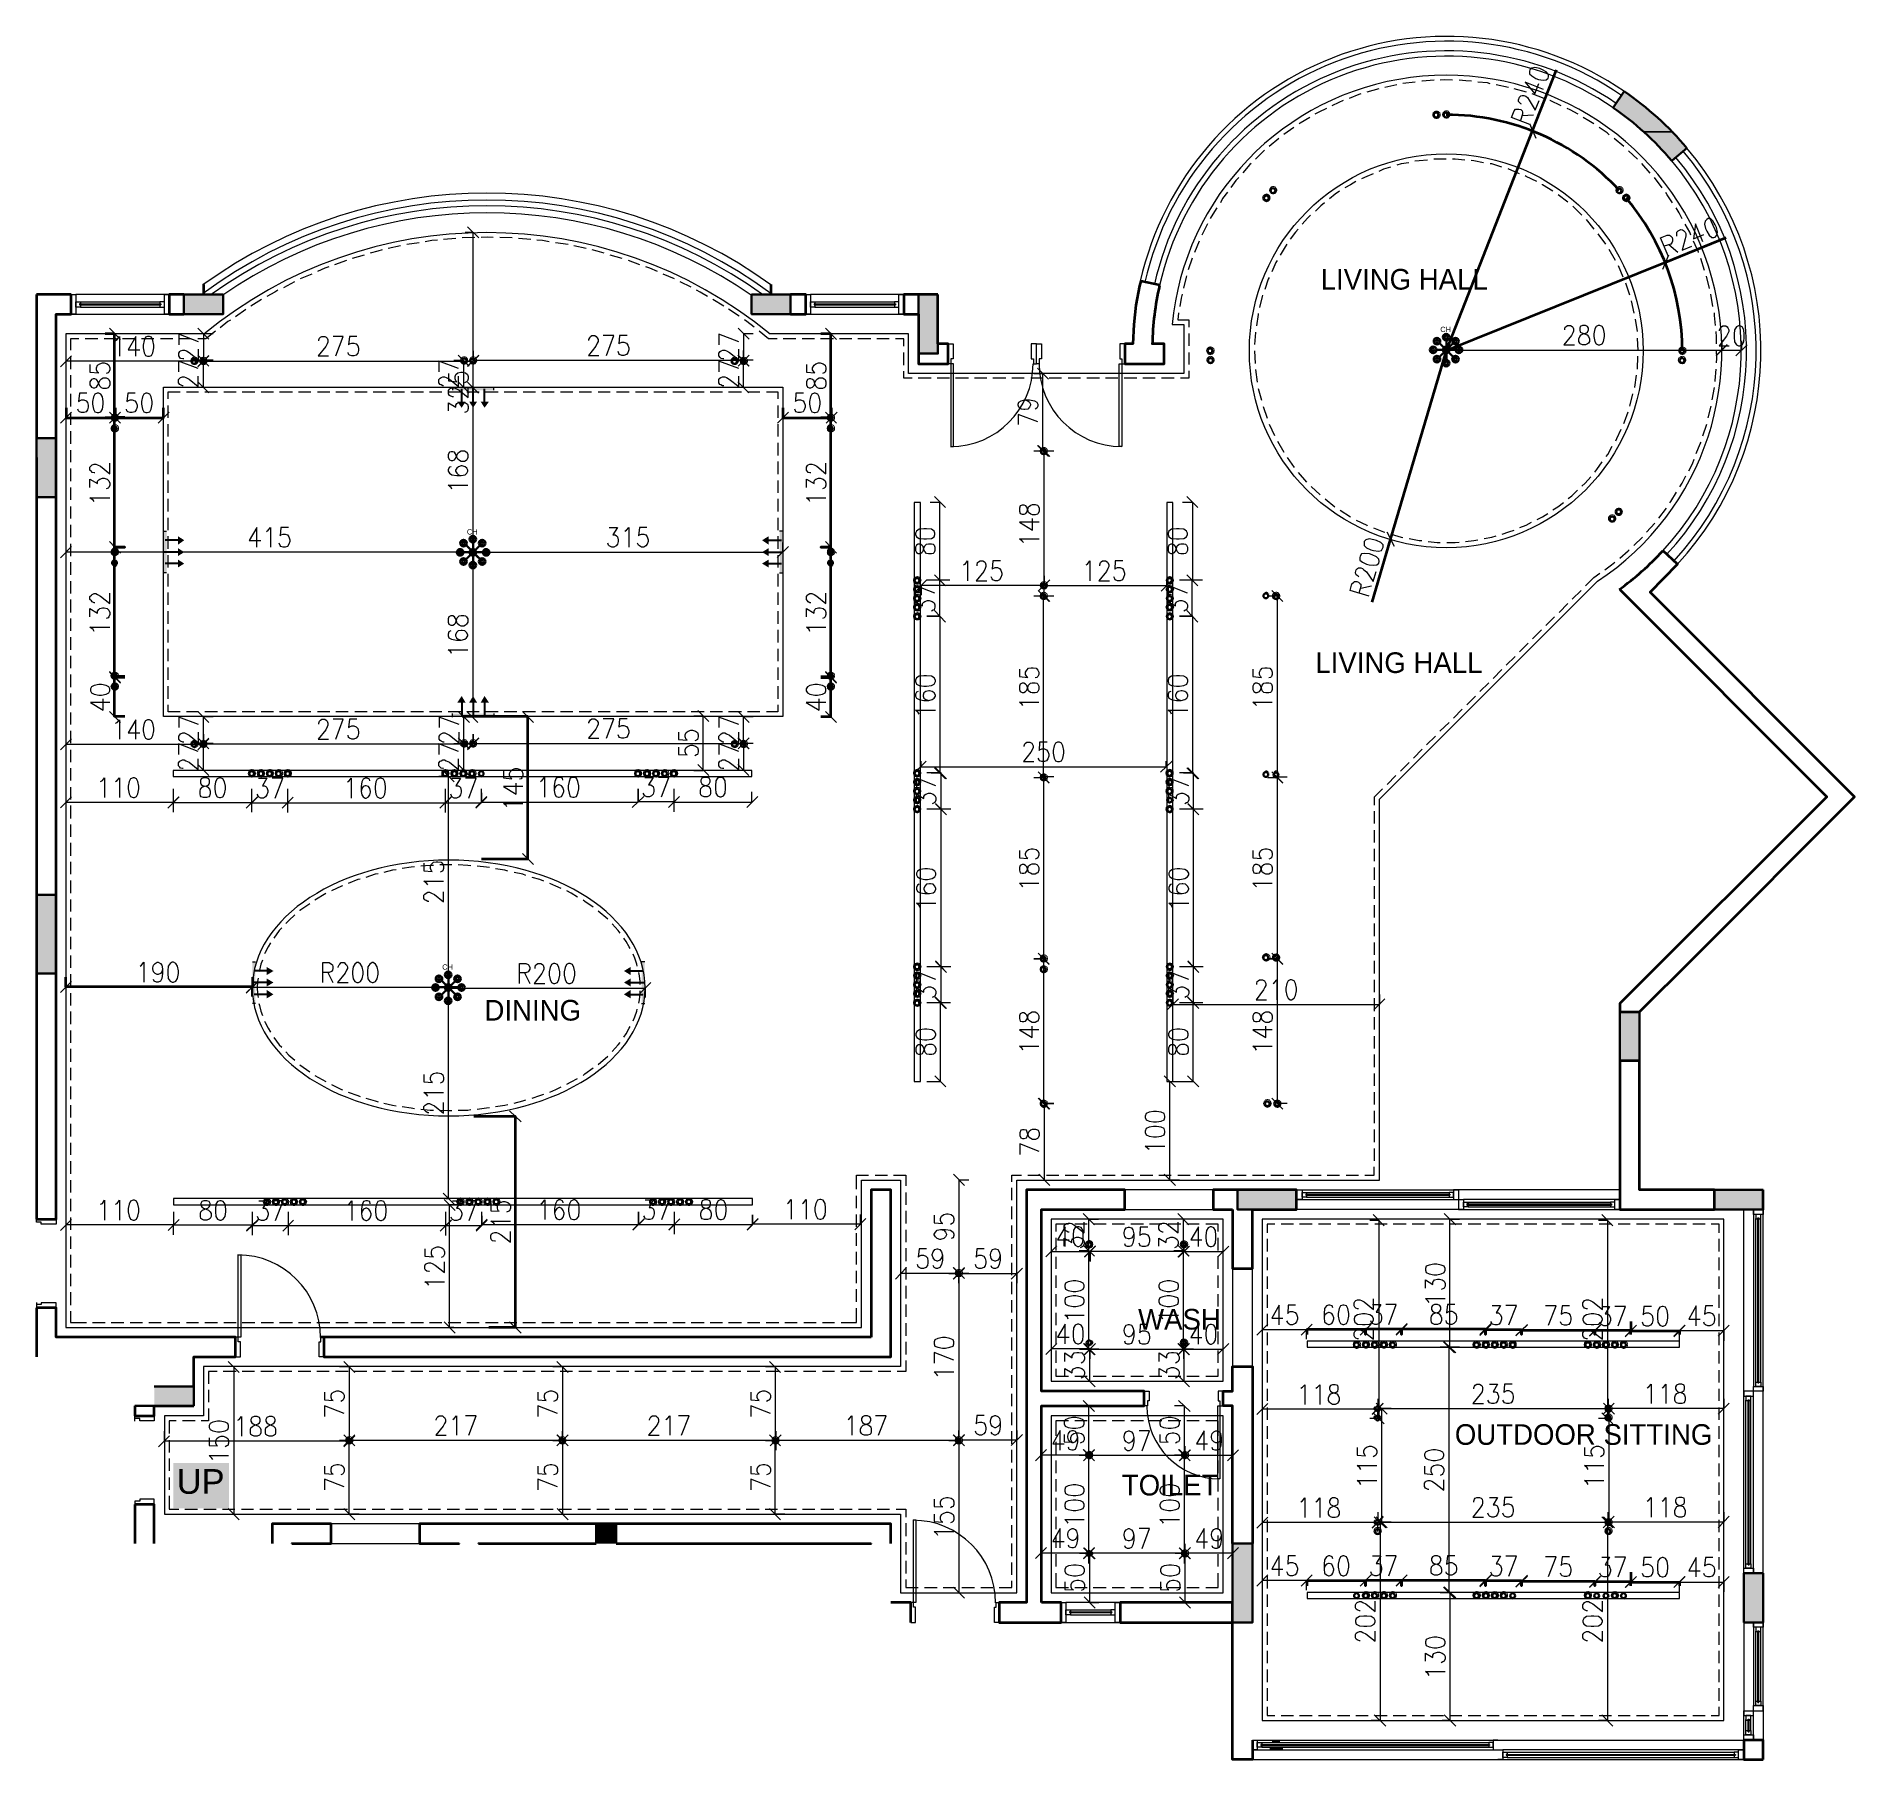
# Model space of a CAD drawing. Header units: millimetres. Extents: x 0 to 18511, y 19 to 17554.
import ezdxf

# ---------------------------------------------------------------- set-up
doc = ezdxf.new("R2010")
doc.units = ezdxf.units.MM
for name, color, linetype in [('PDF_A-COLUMN', 7, 'Continuous'), ('PDF_A-DIM-INT', 7, 'Continuous'), ('PDF_A-DOORS', 7, 'Continuous'), ('PDF_A-STAIRS ARROW', 7, 'Continuous'), ('PDF_A-Wall', 7, 'Continuous'), ('PDF_C-AC-SAG', 5, 'Continuous'), ('PDF_c-ceiling', 7, 'Continuous'), ('PDF_DIM', 7, 'Continuous'), ('PDF_magnetic light', 7, 'Continuous'), ('PDF_WA LL', 7, 'Continuous'), ('PDF_文字', 7, 'Continuous')]:
    doc.layers.add(name, color=color, linetype=linetype)
for name, color, linetype, true_color in [('PDF_A-COLUMN_HATCH', 8, 'Continuous', 0x767676), ('PDF_A-GLAZING', 151, 'Continuous', 0x7fbfff), ('PDF_A-HIDDEN', 8, 'Continuous', 0x808080), ('PDF_A-LIGHTING', 133, 'Continuous', 0x6edddd), ('PDF_A-WATER', 151, 'Continuous', 0x8fc7ff), ('PDF_C-LIGHTING', 133, 'Continuous', 0x6edddd), ('PDF_celing doted', 30, 'Continuous', 0xff7f00)]:
    doc.layers.add(name, color=color, linetype=linetype, true_color=true_color)
doc.styles.add('PDF ArialMT', font='arial.ttf')
doc.styles.add('PDF Century Gothic', font='GOTHIC.TTF')

msp = doc.modelspace()

# ---------------------------------------------------------------- texts
at = {"layer": 'PDF_文字', "attachment_point": 4}
for s, insert, char_height, style in [('LIVING HALL', (13075, 15081), 209.99, 'PDF Century Gothic'), ('CH', (14293, 14572), 54.3, 'PDF ArialMT'), ('CH', (4383, 12512), 54.3, 'PDF ArialMT'), ('LIVING HALL', (13021, 11180), 209.99, 'PDF Century Gothic'), ('CH', (4132, 8084), 54.3, 'PDF ArialMT'), ('DINING', (4562, 7643), 210, 'PDF Century Gothic'), ('WASH', (11216, 4499), 210, 'PDF Century Gothic'), ('OUTDOOR SITTING', (14441, 3326), 209.99, 'PDF Century Gothic'), ('UP', (1428, 2848), 251.5, 'PDF ArialMT'), ('TOILET', (11051, 2811), 210, 'PDF Century Gothic')]:
    msp.add_mtext(s, dxfattribs=dict(at, insert=insert, char_height=char_height, style=style))

# ---------------------------------------------------------------- linework, layer by layer
at = {"layer": 'PDF_A-COLUMN', "lineweight": 30}
for points in [[(16169, 16999), (16057, 16833)], [(16653, 16292), (16805, 16421)], [(1603, 3817), (1200, 3817)], [(1200, 3620), (1603, 3620), (1603, 3817)], [(1003, 3620), (1200, 3620)], [(5902, 2419), (5700, 2419), (5700, 2218)], [(5902, 2218), (5902, 2419)]]:
    msp.add_lwpolyline(points, dxfattribs=at)
for points in [[(1500, 14926), (1500, 14729), (1903, 14729), (1903, 14926)], [(1903, 14926), (1500, 14926), (1500, 14729), (1903, 14729)], [(7281, 14926), (7281, 14729), (7679, 14729), (7679, 14926)], [(7679, 14926), (7281, 14926), (7281, 14729), (7679, 14729)], [(9179, 14926), (8982, 14926), (8982, 14326), (9179, 14326)], [(201, 13466), (0, 13466), (0, 12866), (201, 12866)], [(201, 8818), (0, 8818), (0, 8017), (201, 8017)], [(16321, 7627), (16120, 7627), (16120, 7130), (16321, 7130)], [(12829, 5818), (12229, 5818), (12229, 5617), (12829, 5617)], [(17580, 5818), (17083, 5818), (17083, 5617), (17580, 5617)], [(12381, 2218), (12179, 2218), (12179, 1416), (12381, 1416)], [(17580, 1918), (17383, 1918), (17383, 1416), (17580, 1416)], [(17580, 1918), (17383, 1918), (17383, 1416), (17580, 1416)]]:
    msp.add_lwpolyline(points, close=True, dxfattribs=at)
for radius in [3199, 2998]:
    msp.add_arc((14358, 14355), radius, 40.1495, 55.5744, dxfattribs=at)
at = {"layer": 'PDF_A-COLUMN_HATCH', "lineweight": 0}
msp.add_lwpolyline([(16662, 16583), (16375, 16583), (16662, 16583)], dxfattribs=at)
at = {"layer": 'PDF_A-COLUMN_HATCH', "transparency": 33554559}
for points in [[(16084, 16869), (16389, 16833), (16057, 16833)], [(16169, 16999), (16344, 16869), (16084, 16869)], [(16344, 16869), (16084, 16869), (16389, 16833)], [(16389, 16833), (16057, 16833), (16509, 16730)], [(16057, 16833), (16509, 16730), (16196, 16730)], [(16509, 16730), (16196, 16730), (16527, 16712)], [(16196, 16730), (16527, 16712), (16218, 16712)], [(16527, 16712), (16218, 16712), (16662, 16583)], [(16218, 16712), (16662, 16583), (16375, 16583)], [(16375, 16583), (16662, 16583), (16662, 16583)], [(16662, 16583), (16375, 16583), (16787, 16444)], [(16375, 16583), (16787, 16444), (16518, 16444)], [(16518, 16444), (16536, 16421), (16805, 16421)], [(16518, 16444), (16787, 16444), (16805, 16421)], [(16536, 16421), (16805, 16421), (16653, 16292)], [(1500, 14926), (1500, 14729), (1903, 14926)], [(1500, 14729), (1903, 14926), (1903, 14729)], [(7281, 14926), (7281, 14729), (7679, 14926)], [(7281, 14729), (7679, 14926), (7679, 14729)], [(9179, 14926), (8982, 14926), (9179, 14326)], [(8982, 14926), (9179, 14326), (8982, 14326)], [(201, 13466), (0, 13466), (201, 12866)], [(0, 13466), (201, 12866), (0, 12866)], [(201, 8818), (0, 8818), (201, 8017)], [(0, 8818), (201, 8017), (0, 8017)], [(16321, 7627), (16120, 7627), (16321, 7130)], [(16120, 7627), (16321, 7130), (16120, 7130)], [(12829, 5818), (12229, 5818), (12829, 5617)], [(12229, 5818), (12829, 5617), (12229, 5617)], [(17580, 5818), (17083, 5818), (17580, 5617)], [(17083, 5818), (17580, 5617), (17083, 5617)], [(1200, 3817), (1200, 3752), (1603, 3817)], [(1603, 3817), (1200, 3752), (1603, 3620)], [(1200, 3752), (1200, 3620), (1603, 3620)], [(5700, 2419), (5751, 2218), (5902, 2419)], [(5700, 2419), (5700, 2218), (5751, 2218)], [(5902, 2419), (5751, 2218), (5902, 2218)], [(12381, 2218), (12179, 2218), (12381, 1416)], [(12179, 2218), (12381, 1416), (12179, 1416)], [(17580, 1918), (17383, 1918), (17580, 1416)], [(17383, 1918), (17580, 1416), (17383, 1416)]]:
    msp.add_solid(points, dxfattribs=at)
at = {"layer": 'PDF_A-DIM-INT', "lineweight": 20}
for points in [[(15202, 16668), (15265, 16520)], [(4505, 15503), (4388, 15615)], [(16617, 15329), (16554, 15181)], [(855, 14469), (743, 14586)], [(1643, 14586), (1755, 14474)], [(7146, 14586), (7258, 14474)], [(8145, 14469), (8033, 14586)], [(358, 14303), (246, 14191)], [(1755, 14308), (1643, 14196)], [(1643, 14191), (1755, 14303)], [(4294, 14312), (4406, 14200)], [(4505, 14312), (4388, 14200)], [(4388, 14196), (4505, 14308)], [(7142, 14312), (7254, 14200)], [(7146, 14200), (7258, 14312)], [(7258, 14200), (7146, 14312)], [(14409, 14420), (14297, 14308)], [(17101, 14308), (17212, 14420)], [(17101, 14303), (17212, 14415)], [(17418, 14415), (17302, 14303)], [(10303, 14066), (10191, 14178)], [(1755, 13927), (1643, 14039)], [(4406, 13927), (4294, 14039)], [(4500, 13923), (4388, 14035)], [(7254, 13927), (7142, 14039)], [(358, 13730), (246, 13618)], [(1240, 13618), (1352, 13730)], [(7657, 13730), (7545, 13618)], [(8042, 13618), (8154, 13730)], [(10191, 13390), (10303, 13278)], [(10317, 13278), (10200, 13390)], [(9256, 12759), (9144, 12871)], [(11826, 12759), (11714, 12871)], [(13827, 12365), (13751, 12508)], [(358, 12365), (246, 12248)], [(4496, 12248), (4384, 12365)], [(4388, 12365), (4505, 12248)], [(4388, 12248), (4505, 12365), (4388, 12253)], [(4388, 12360), (4500, 12248)], [(7541, 12253), (7657, 12365)], [(9067, 12024), (8955, 11908)], [(10312, 11805), (10200, 11917), (10317, 11805)], [(11450, 11908), (11562, 12024)], [(12690, 11805), (12578, 11917)], [(743, 11093), (855, 10981)], [(855, 10972), (743, 11084)], [(8033, 11093), (8145, 10981)], [(8145, 10972), (8033, 11084)], [(743, 10685), (855, 10573)], [(1643, 10685), (1755, 10573)], [(4294, 10685), (4411, 10573)], [(4384, 10685), (4496, 10573)], [(5060, 10573), (4948, 10685)], [(6846, 10582), (6735, 10694)], [(7146, 10685), (7258, 10573)], [(8033, 10685), (8145, 10573)], [(358, 10408), (246, 10296)], [(1755, 10412), (1643, 10296), (1755, 10408)], [(4411, 10305), (4294, 10417), (4406, 10305)], [(4505, 10417), (4388, 10305)], [(4388, 10296), (4505, 10412)], [(7142, 10417), (7254, 10305)], [(7146, 10305), (7258, 10417)], [(7258, 10305), (7146, 10417)], [(1755, 10032), (1643, 10144)], [(4254, 9969), (4142, 10081)], [(4406, 10032), (4294, 10144)], [(6735, 10144), (6846, 10032)], [(7254, 10032), (7142, 10144)], [(9058, 10179), (8947, 10067)], [(9144, 10112), (9256, 10000)], [(9264, 10000), (9153, 10112)], [(10312, 9960), (10200, 10072), (10312, 9956)], [(11445, 10067), (11562, 10179)], [(11714, 10112), (11826, 10000)], [(11835, 10000), (11723, 10112)], [(12690, 9960), (12578, 10072), (12690, 9956)], [(358, 9817), (246, 9705)], [(1451, 9817), (1339, 9700)], [(1343, 9705), (1455, 9817)], [(2252, 9812), (2136, 9700), (2252, 9817)], [(4218, 9812), (4106, 9700), (4223, 9812)], [(4585, 9821), (4473, 9709)], [(4473, 9700), (4585, 9812)], [(7232, 9709), (7344, 9821)], [(9153, 9745), (9264, 9633), (9153, 9750)], [(11723, 9745), (11835, 9633), (11723, 9750)], [(4948, 9239), (5060, 9127)], [(9153, 8142), (9264, 8030), (9153, 8147)], [(10312, 8115), (10200, 8227), (10312, 8111)], [(11723, 8142), (11835, 8030), (11723, 8147)], [(12690, 8115), (12578, 8227), (12690, 8111)], [(358, 7936), (246, 7824)], [(2252, 7932), (2136, 7820)], [(2140, 7824), (2257, 7936)], [(4142, 7820), (4254, 7932)], [(4254, 7927), (4142, 7815)], [(6143, 7815), (6255, 7927)], [(9260, 7663), (9148, 7779)], [(9153, 7779), (9264, 7663)], [(11723, 7779), (11835, 7663), (11718, 7779)], [(11629, 7761), (11512, 7649)], [(13617, 7649), (13729, 7761)], [(9148, 6978), (9260, 6866)], [(11597, 6866), (11481, 6978)], [(11718, 6978), (11835, 6866)], [(10200, 6749), (10312, 6638)], [(10317, 6638), (10205, 6749)], [(12578, 6749), (12690, 6638)], [(4934, 6508), (4818, 6620)], [(9448, 5863), (9336, 5975)], [(10205, 5975), (10317, 5863)], [(11481, 5975), (11597, 5863)], [(4142, 5782), (4254, 5670)], [(4263, 5608), (4151, 5720)], [(10657, 5576), (10773, 5460)], [(11620, 5576), (11732, 5460)], [(13720, 5451), (13608, 5567)], [(14450, 5460), (14333, 5576)], [(16048, 5451), (15936, 5567)], [(358, 5514), (246, 5402)], [(2140, 5402), (2257, 5514)], [(2257, 5509), (2140, 5397)], [(4223, 5509), (4111, 5397), (4227, 5509)], [(4590, 5518), (4478, 5406)], [(4478, 5397), (4590, 5509)], [(6188, 5523), (6072, 5411)], [(6072, 5406), (6188, 5518)], [(6439, 5411), (6551, 5523), (6439, 5406)], [(7348, 5527), (7236, 5411)], [(7236, 5406), (7348, 5523)], [(8333, 5411), (8445, 5527)], [(10388, 5249), (10276, 5137)], [(10657, 5254), (10773, 5142), (10662, 5254)], [(10670, 5137), (10782, 5249)], [(10782, 5245), (10670, 5133)], [(11736, 5142), (11620, 5254), (11732, 5142)], [(11620, 5133), (11736, 5245)], [(11741, 5245), (11629, 5133)], [(12023, 5133), (12139, 5245)], [(8857, 5026), (8745, 4909)], [(9336, 5026), (9448, 4914), (9332, 5026)], [(9448, 5021), (9332, 4909)], [(9336, 4909), (9448, 5026)], [(9923, 4909), (10039, 5021)], [(4151, 4475), (4263, 4358)], [(4818, 4475), (4934, 4358)], [(12538, 4452), (12426, 4340)], [(13957, 4457), (13845, 4345)], [(13845, 4340), (13957, 4452)], [(14696, 4345), (14812, 4457)], [(14812, 4448), (14696, 4336)], [(15063, 4336), (15180, 4448)], [(15180, 4443), (15063, 4331)], [(15811, 4331), (15923, 4443)], [(14436, 4157), (14324, 4269)], [(14333, 4269), (14450, 4157)], [(15923, 4439), (15811, 4327)], [(16178, 4327), (16290, 4439), (16174, 4323)], [(16671, 4323), (16787, 4439)], [(16783, 4439), (16671, 4327)], [(17123, 4327), (17235, 4439)], [(10388, 4255), (10276, 4143)], [(10662, 4255), (10773, 4139)], [(10666, 4255), (10778, 4139)], [(10670, 4143), (10782, 4255), (10670, 4139)], [(11620, 4255), (11736, 4139)], [(11620, 4139), (11736, 4255)], [(11629, 4255), (11741, 4139)], [(11741, 4255), (11629, 4143)], [(12023, 4143), (12139, 4255)], [(2064, 3960), (1952, 4072)], [(3242, 3960), (3130, 4072)], [(5414, 3960), (5297, 4072)], [(7576, 3960), (7464, 4072)], [(10778, 3812), (10666, 3924)], [(11741, 3812), (11629, 3924)], [(10773, 3561), (10657, 3673)], [(11745, 3561), (11629, 3673)], [(12538, 3642), (12426, 3530)], [(13711, 3646), (13599, 3534)], [(13599, 3530), (13711, 3642)], [(13608, 3548), (13720, 3436)], [(13751, 3534), (13639, 3646)], [(15936, 3548), (16048, 3436)], [(16066, 3534), (15954, 3646)], [(17123, 3534), (17235, 3646)], [(1357, 3315), (1245, 3203)], [(3242, 3324), (3130, 3212)], [(3130, 3203), (3242, 3315)], [(5297, 3324), (5414, 3212), (5302, 3324)], [(9332, 3324), (9448, 3212), (9336, 3324)], [(9448, 3328), (9336, 3217)], [(9336, 3212), (9448, 3324)], [(9923, 3217), (10039, 3328)], [(10285, 3176), (10173, 3060)], [(10657, 3176), (10773, 3060), (10662, 3176)], [(10773, 3172), (10662, 3060), (10773, 3176)], [(11629, 3176), (11745, 3060), (11633, 3176)], [(11633, 3060), (11745, 3172)], [(11750, 3172), (11638, 3060)], [(12126, 3060), (12238, 3172)], [(1952, 2576), (2064, 2460)], [(3130, 2576), (3242, 2460)], [(5302, 2576), (5414, 2460)], [(7464, 2576), (7576, 2460)], [(12538, 2487), (12426, 2375)], [(13711, 2496), (13599, 2379)], [(13599, 2375), (13711, 2487)], [(13738, 2379), (13621, 2491)], [(13639, 2491), (13751, 2379)], [(16048, 2379), (15936, 2491)], [(15954, 2491), (16066, 2379)], [(17123, 2379), (17235, 2496)], [(10285, 2178), (10173, 2066)], [(10662, 2066), (10773, 2178)], [(10662, 2173), (10773, 2061)], [(10773, 2173), (10662, 2061)], [(10778, 2061), (10666, 2173)], [(11633, 2173), (11745, 2061)], [(11633, 2061), (11745, 2173)], [(11750, 2178), (11638, 2061)], [(11750, 2061), (11638, 2173)], [(12126, 2061), (12238, 2178)], [(12538, 1900), (12426, 1784)], [(13845, 1784), (13957, 1900), (13845, 1788)], [(14696, 1788), (14812, 1900)], [(14812, 1896), (14696, 1779)], [(15063, 1779), (15180, 1896)], [(15180, 1887), (15063, 1775)], [(15811, 1775), (15923, 1887)], [(15923, 1882), (15811, 1770)], [(16178, 1770), (16290, 1882), (16174, 1770)], [(16783, 1882), (16671, 1770), (16787, 1882)], [(17123, 1770), (17235, 1882)], [(9336, 1775), (9448, 1663)], [(10666, 1676), (10778, 1560)], [(11638, 1676), (11750, 1560)], [(14324, 1775), (14436, 1663)], [(14450, 1667), (14333, 1779)], [(13621, 476), (13738, 360)], [(14333, 476), (14450, 360)], [(15936, 476), (16048, 360)]]:
    msp.add_lwpolyline(points, dxfattribs=at)
for points in [[(1755, 14200), (1643, 14312)], [(855, 13618), (743, 13730)], [(855, 13730), (743, 13618)], [(8145, 13618), (8033, 13730)], [(855, 12297), (743, 12414)], [(8145, 12297), (8033, 12414)], [(9256, 11962), (9144, 12074)], [(11826, 11962), (11714, 12074)], [(10317, 12024), (10200, 11908)], [(9256, 11594), (9144, 11711)], [(11826, 11594), (11714, 11711)], [(1755, 10305), (1643, 10417)], [(2503, 9700), (2615, 9812)], [(6067, 9709), (6184, 9821)], [(6435, 9709), (6546, 9821)], [(4254, 7820), (4142, 7932)], [(1455, 5514), (1343, 5402)], [(2508, 5397), (2619, 5509)], [(12990, 4452), (12878, 4340)], [(13590, 4452), (13478, 4340)], [(16062, 3646), (15950, 3534)], [(3130, 3324), (3242, 3212)], [(5297, 3212), (5414, 3324)], [(7464, 3324), (7576, 3212)], [(7581, 3324), (7469, 3212)], [(16062, 2496), (15950, 2379)], [(12990, 1900), (12878, 1784)], [(13590, 1900), (13478, 1784)]]:
    msp.add_lwpolyline(points, close=True, dxfattribs=at)
at = {"layer": 'PDF_A-DOORS', "lineweight": 9}
for points in [[(9309, 14223), (9282, 14223), (9282, 14424), (9332, 14424), (9332, 14272), (9309, 14272)], [(10151, 14223), (10182, 14223), (10182, 14424), (10129, 14424), (10129, 14272), (10151, 14272)], [(10209, 14223), (10182, 14223), (10182, 14424), (10232, 14424), (10232, 14272), (10209, 14272)], [(11051, 14223), (11082, 14223), (11082, 14424), (11029, 14424), (11029, 14272), (11051, 14272)], [(9336, 13381), (9336, 14223), (9309, 14223), (9309, 13381)], [(11024, 13381), (11024, 14223), (11051, 14223), (11051, 13381)], [(0, 5487), (0, 5518), (201, 5518), (201, 5469), (49, 5469), (49, 5487)], [(2082, 5155), (2082, 4318), (2055, 4318), (2055, 5155)], [(0, 4649), (0, 4618), (201, 4618), (201, 4667), (49, 4667), (49, 4649)], [(2055, 4318), (2028, 4318), (2028, 4117), (2078, 4117), (2078, 4269), (2055, 4269)], [(2897, 4318), (2928, 4318), (2928, 4117), (2879, 4117), (2879, 4269), (2897, 4269)], [(11311, 3620), (11279, 3620), (11279, 3767), (11329, 3767), (11329, 3669), (11311, 3669)], [(12050, 3620), (12081, 3620), (12081, 3767), (12032, 3767), (12032, 3669), (12050, 3669)], [(12027, 2876), (12027, 3620), (12050, 3620), (12050, 2876)], [(1003, 3490), (1003, 3517), (1200, 3517), (1200, 3467), (1052, 3467), (1052, 3490)], [(1003, 2648), (1003, 2617), (1200, 2617), (1200, 2670), (1052, 2670), (1052, 2648)], [(8955, 2460), (8955, 1618), (8929, 1618), (8929, 2460)], [(8929, 1618), (8902, 1618), (8902, 1416), (8951, 1416), (8951, 1569), (8929, 1569)], [(9770, 1618), (9802, 1618), (9802, 1416), (9753, 1416), (9753, 1569), (9770, 1569)]]:
    msp.add_lwpolyline(points, close=True, dxfattribs=at)
for points in [[(0, 4672), (0, 4649)], [(1003, 3463), (1003, 3490)]]:
    msp.add_lwpolyline(points, dxfattribs=at)
for centre, radius, start, end in [((9307, 14221), 840, -90, 0), ((11049, 14221), 840, 180, -90), ((2052, 4315), 840, 0, 90), ((12047, 3617), 741, 180, -90), ((8926, 1615), 840, 0, 90)]:
    msp.add_arc(centre, radius, start, end, dxfattribs=at)
at = {"layer": 'PDF_A-GLAZING', "lineweight": 0}
for points in [[(354, 14926), (403, 14926), (403, 14729), (354, 14729), (403, 14729), (1303, 14729), (1352, 14729), (1303, 14729), (1303, 14926), (1352, 14926), (403, 14926)], [(439, 14832), (1267, 14832)], [(439, 14823), (1267, 14823)], [(448, 14854), (1263, 14854)], [(7832, 14926), (7881, 14926), (7881, 14729), (7832, 14729), (7881, 14729), (8781, 14729), (8830, 14729), (8781, 14729), (8781, 14926), (8830, 14926), (7881, 14926)], [(7917, 14832), (8745, 14832)], [(7917, 14823), (8745, 14823)], [(7926, 14854), (8741, 14854)], [(448, 14800), (1258, 14800)], [(7926, 14800), (8736, 14800)], [(16120, 5818), (14477, 5818), (14477, 5617), (12829, 5617)], [(12838, 5818), (12887, 5818), (12887, 5720), (12838, 5720), (12887, 5720), (14427, 5720), (14477, 5720), (14530, 5720), (14530, 5617), (14477, 5617), (14530, 5617), (16071, 5617), (16120, 5617), (16071, 5617), (16071, 5720), (16120, 5720), (14530, 5720)], [(12887, 5818), (14477, 5818), (14427, 5818), (14427, 5720), (14477, 5720)], [(12923, 5773), (14391, 5773)], [(12923, 5764), (14391, 5764)], [(12932, 5791), (14387, 5791)], [(12932, 5742), (14383, 5742)], [(14562, 5675), (16035, 5675)], [(14562, 5661), (16035, 5661)], [(14575, 5693), (16030, 5693)], [(14575, 5643), (16026, 5643)], [(17383, 1918), (17383, 1967), (17481, 1967), (17481, 1918), (17481, 1967), (17481, 3718), (17481, 3767), (17481, 3817), (17580, 3817), (17580, 3767), (17580, 3817), (17580, 5567), (17580, 5617), (17580, 5567), (17481, 5567), (17481, 5617), (17481, 3817)], [(17580, 1918), (17580, 3767), (17383, 3767), (17383, 5617)], [(17504, 3861), (17504, 5527)], [(17526, 3852), (17526, 5532)], [(17535, 3852), (17535, 5532)], [(17557, 3861), (17557, 5523)], [(17383, 1967), (17383, 3767), (17383, 3718), (17481, 3718), (17481, 3767)], [(17405, 2012), (17405, 3678)], [(17427, 2003), (17427, 3682)], [(17436, 2003), (17436, 3682)], [(17454, 2012), (17454, 3673)], [(10433, 1618), (10482, 1618), (10482, 1416), (10433, 1416), (10482, 1416), (10984, 1416), (11033, 1416), (10984, 1416), (10984, 1618), (11033, 1618), (10482, 1618)], [(10518, 1524), (10948, 1524)], [(10518, 1515), (10948, 1515)], [(10527, 1542), (10944, 1542)], [(10527, 1493), (10939, 1493)], [(14880, 216), (17383, 216), (17383, 270), (17481, 270), (17481, 216), (17481, 270), (17481, 467), (17481, 516), (17481, 570), (17580, 570), (17580, 516), (17580, 570), (17580, 1367), (17580, 1416), (17580, 1367), (17481, 1367), (17481, 1416), (17481, 570)], [(17383, 1416), (17383, 516), (17580, 516), (17580, 216)], [(17504, 615), (17504, 1327)], [(17526, 602), (17526, 1331)], [(17535, 602), (17535, 1331)], [(17557, 615), (17557, 1322)], [(17383, 270), (17383, 516), (17383, 467), (17481, 467), (17481, 516)], [(17405, 315), (17405, 427)], [(17427, 302), (17427, 431)], [(17436, 302), (17436, 431)], [(17454, 315), (17454, 422)], [(12381, 216), (12430, 216), (12430, 118), (12381, 118), (12430, 118), (14830, 118), (14880, 118), (14929, 118), (14929, 19), (14880, 19), (14929, 19), (17329, 19), (17383, 19), (17329, 19), (17329, 118), (17383, 118), (14929, 118)], [(12430, 216), (14880, 216), (14830, 216), (14830, 118), (14880, 118)], [(12475, 194), (14790, 194)], [(12381, 19), (14880, 19)], [(12466, 172), (14794, 172)], [(12466, 163), (14794, 163)], [(12475, 145), (14786, 145)], [(14965, 73), (17298, 73)], [(14965, 64), (17298, 64)], [(14974, 96), (17289, 96)], [(14974, 42), (17284, 42)]]:
    msp.add_lwpolyline(points, dxfattribs=at)
for points in [[(403, 14854), (448, 14854), (448, 14832), (439, 14832), (439, 14823), (448, 14823), (448, 14800), (403, 14800)], [(1303, 14854), (1258, 14854), (1258, 14832), (1267, 14832), (1267, 14823), (1258, 14823), (1258, 14800), (1303, 14800)], [(7881, 14854), (7926, 14854), (7926, 14832), (7917, 14832), (7917, 14823), (7926, 14823), (7926, 14800), (7881, 14800)], [(8781, 14854), (8736, 14854), (8736, 14832), (8745, 14832), (8745, 14823), (8736, 14823), (8736, 14800), (8781, 14800)], [(12887, 5791), (12932, 5791), (12932, 5773), (12923, 5773), (12923, 5764), (12932, 5764), (12932, 5742), (12887, 5742)], [(14427, 5791), (14383, 5791), (14383, 5773), (14391, 5773), (14391, 5764), (14383, 5764), (14383, 5742), (14427, 5742)], [(14530, 5693), (14575, 5693), (14575, 5675), (14562, 5675), (14562, 5661), (14575, 5661), (14575, 5643), (14530, 5643)], [(16071, 5693), (16026, 5693), (16026, 5675), (16035, 5675), (16035, 5661), (16026, 5661), (16026, 5643), (16071, 5643)], [(17504, 5567), (17504, 5523), (17526, 5523), (17526, 5532), (17535, 5532), (17535, 5523), (17557, 5523), (17557, 5567)], [(17405, 3718), (17405, 3673), (17427, 3673), (17427, 3682), (17436, 3682), (17436, 3673), (17454, 3673), (17454, 3718)], [(17504, 3817), (17504, 3861), (17526, 3861), (17526, 3852), (17535, 3852), (17535, 3861), (17557, 3861), (17557, 3817)], [(17405, 1967), (17405, 2012), (17427, 2012), (17427, 2003), (17436, 2003), (17436, 2012), (17454, 2012), (17454, 1967)], [(10482, 1542), (10527, 1542), (10527, 1524), (10518, 1524), (10518, 1515), (10527, 1515), (10527, 1493), (10482, 1493)], [(10984, 1542), (10939, 1542), (10939, 1524), (10948, 1524), (10948, 1515), (10939, 1515), (10939, 1493), (10984, 1493)], [(17504, 1367), (17504, 1322), (17526, 1322), (17526, 1331), (17535, 1331), (17535, 1322), (17557, 1322), (17557, 1367)], [(17504, 570), (17504, 615), (17526, 615), (17526, 602), (17535, 602), (17535, 615), (17557, 615), (17557, 570)], [(17405, 467), (17405, 422), (17427, 422), (17427, 431), (17436, 431), (17436, 422), (17454, 422), (17454, 467)], [(12430, 194), (12475, 194), (12475, 172), (12466, 172), (12466, 163), (12475, 163), (12475, 145), (12430, 145)], [(14830, 194), (14786, 194), (14786, 172), (14794, 172), (14794, 163), (14786, 163), (14786, 145), (14830, 145)], [(17405, 270), (17405, 315), (17427, 315), (17427, 302), (17436, 302), (17436, 315), (17454, 315), (17454, 270)], [(14929, 96), (14974, 96), (14974, 73), (14965, 73), (14965, 64), (14974, 64), (14974, 42), (14929, 42)], [(17329, 96), (17284, 96), (17284, 73), (17298, 73), (17298, 64), (17284, 64), (17284, 42), (17329, 42)]]:
    msp.add_lwpolyline(points, close=True, dxfattribs=at)
for centre, radius, start, end in [((14358, 14355), 3199, 55.5743, 167.2009), ((14358, 14355), 3150, 55.5743, 167.2009), ((14358, 14355), 3052, 55.5743, 167.2009), ((14358, 14355), 2998, 55.5743, 167.2009), ((14358, 14355), 3052, -42.8027, 40.1495), ((14358, 14355), 3150, -42.8027, 40.1495), ((14358, 14355), 3199, -42.8027, 40.1495), ((14358, 14355), 2998, -42.8027, 40.1495), ((4587, 11019), 4941, 54.1901, 125.8099), ((4587, 11019), 4870, 53.5968, 126.4032), ((4587, 11019), 4811, 54.3054, 125.6946), ((4587, 11019), 4740, 55.4205, 124.5795)]:
    msp.add_arc(centre, radius, start, end, dxfattribs=at)
at = {"layer": 'PDF_A-HIDDEN', "lineweight": 0}
for points in [[(11082, 5818), (11082, 5617), (11982, 5617), (11982, 5818)], [(12179, 5017), (12179, 4018), (12381, 4018), (12381, 5017)], [(3900, 2218), (3900, 2419), (3000, 2419), (3000, 2218)]]:
    msp.add_lwpolyline(points, close=True, dxfattribs=at)
at = {"layer": 'PDF_A-LIGHTING', "lineweight": 0, "const_width": 9.5}
for points in [[(14235, 16721), (14253, 16719), (14273, 16721), (14288, 16737), (14293, 16757), (14288, 16777), (14273, 16789), (14253, 16795), (14235, 16789), (14221, 16777), (14215, 16757), (14221, 16737)], [(14336, 16726), (14356, 16721), (14374, 16726), (14387, 16742), (14391, 16757), (14387, 16777), (14374, 16793), (14356, 16798), (14336, 16793), (14320, 16777), (14315, 16757), (14320, 16742)], [(16100, 15956), (16115, 15951), (16136, 15956), (16151, 15971), (16156, 15987), (16151, 16007), (16136, 16023), (16115, 16027), (16100, 16023), (16084, 16007), (16080, 15987), (16084, 15971)], [(1628, 14218), (1608, 14214), (1592, 14218), (1576, 14234), (1572, 14250), (1576, 14270), (1592, 14286), (1608, 14290), (1628, 14286), (1643, 14270), (1648, 14250), (1643, 14234)], [(1722, 14218), (1702, 14214), (1681, 14218), (1666, 14234), (1661, 14250), (1666, 14270), (1681, 14286), (1702, 14290), (1722, 14286), (1733, 14270), (1740, 14250), (1733, 14234)], [(4337, 14223), (4357, 14218), (4375, 14223), (4388, 14239), (4393, 14254), (4388, 14274), (4375, 14290), (4357, 14294), (4337, 14290), (4321, 14274), (4317, 14254), (4321, 14239)], [(7182, 14218), (7200, 14214), (7220, 14218), (7236, 14234), (7241, 14250), (7236, 14270), (7220, 14286), (7200, 14290), (7182, 14286), (7169, 14270), (7164, 14250), (7169, 14234)], [(11971, 14321), (11951, 14317), (11931, 14321), (11920, 14337), (11913, 14357), (11920, 14377), (11931, 14389), (11951, 14395), (11971, 14389), (11987, 14377), (11991, 14357), (11987, 14337)], [(11971, 14227), (11956, 14223), (11935, 14227), (11920, 14243), (11915, 14259), (11920, 14279), (11935, 14294), (11956, 14299), (11971, 14294), (11987, 14279), (11991, 14259), (11987, 14243)], [(16736, 14227), (16756, 14223), (16776, 14227), (16787, 14243), (16794, 14259), (16787, 14279), (16776, 14294), (16756, 14299), (16736, 14294), (16720, 14279), (16715, 14259), (16720, 14243)], [(16738, 14321), (16756, 14317), (16776, 14321), (16792, 14337), (16796, 14357), (16792, 14377), (16776, 14389), (16756, 14395), (16738, 14389), (16724, 14377), (16720, 14357), (16724, 14337)], [(817, 13708), (797, 13712), (779, 13708), (766, 13692), (759, 13677), (766, 13656), (779, 13641), (797, 13636), (817, 13641), (833, 13656), (837, 13677), (833, 13692)], [(8069, 13708), (8087, 13712), (8107, 13708), (8123, 13692), (8127, 13677), (8123, 13656), (8107, 13641), (8087, 13636), (8069, 13641), (8055, 13656), (8051, 13677), (8055, 13692)], [(817, 13600), (797, 13605), (779, 13600), (766, 13585), (759, 13565), (766, 13544), (779, 13533), (797, 13527), (817, 13533), (833, 13544), (837, 13565), (833, 13585)], [(8069, 13600), (8087, 13605), (8107, 13600), (8123, 13585), (8127, 13565), (8123, 13544), (8107, 13533), (8087, 13527), (8069, 13533), (8055, 13544), (8051, 13565), (8055, 13585)], [(10290, 13354), (10294, 13336), (10290, 13316), (10274, 13300), (10254, 13296), (10238, 13300), (10223, 13316), (10218, 13336), (10223, 13354), (10238, 13368), (10254, 13372), (10274, 13368)], [(16024, 12615), (16044, 12609), (16064, 12615), (16075, 12629), (16082, 12647), (16075, 12667), (16064, 12682), (16044, 12687), (16024, 12682), (16008, 12667), (16003, 12647), (16008, 12629)], [(16091, 12682), (16111, 12678), (16129, 12682), (16142, 12698), (16147, 12718), (16142, 12734), (16129, 12750), (16111, 12754), (16091, 12750), (16075, 12734), (16071, 12718), (16075, 12698)], [(9000, 12000), (9007, 12020), (9000, 12040), (8989, 12051), (8969, 12058), (8949, 12051), (8933, 12040), (8929, 12020), (8933, 12000), (8949, 11984), (8969, 11979), (8989, 11984)], [(11571, 12000), (11577, 12020), (11571, 12040), (11559, 12051), (11539, 12058), (11519, 12051), (11508, 12040), (11501, 12020), (11508, 12000), (11519, 11984), (11539, 11979), (11559, 11984)], [(9000, 11910), (9007, 11930), (9000, 11946), (8989, 11962), (8969, 11966), (8949, 11962), (8933, 11946), (8929, 11930), (8933, 11910), (8949, 11894), (8969, 11890), (8989, 11894)], [(9000, 11816), (9007, 11836), (9000, 11856), (8989, 11872), (8969, 11876), (8949, 11872), (8933, 11856), (8929, 11836), (8933, 11816), (8949, 11805), (8969, 11798), (8989, 11805)], [(10290, 11879), (10294, 11859), (10290, 11838), (10274, 11827), (10254, 11821), (10238, 11827), (10223, 11838), (10218, 11859), (10223, 11879), (10238, 11894), (10254, 11899), (10274, 11894)], [(11571, 11816), (11577, 11836), (11571, 11856), (11559, 11872), (11539, 11876), (11519, 11872), (11508, 11856), (11501, 11836), (11508, 11816), (11519, 11805), (11539, 11798), (11559, 11805)], [(12603, 11894), (12623, 11899), (12641, 11894), (12654, 11879), (12661, 11859), (12654, 11838), (12641, 11827), (12623, 11821), (12603, 11827), (12587, 11838), (12582, 11859), (12587, 11879)], [(9000, 11726), (9007, 11747), (9000, 11765), (8989, 11778), (8969, 11782), (8949, 11778), (8933, 11765), (8929, 11747), (8933, 11726), (8949, 11711), (8969, 11706), (8989, 11711)], [(9000, 11632), (9007, 11653), (9000, 11673), (8989, 11684), (8969, 11691), (8949, 11684), (8933, 11673), (8929, 11653), (8933, 11632), (8949, 11621), (8969, 11615), (8989, 11621)], [(11571, 11632), (11577, 11653), (11571, 11673), (11559, 11684), (11539, 11691), (11519, 11684), (11508, 11673), (11501, 11653), (11508, 11632), (11519, 11621), (11539, 11615), (11559, 11621)], [(817, 10905), (797, 10900), (779, 10905), (766, 10920), (759, 10941), (766, 10956), (779, 10972), (797, 10976), (817, 10972), (833, 10956), (837, 10941), (833, 10920)], [(8069, 10905), (8087, 10900), (8107, 10905), (8123, 10920), (8127, 10941), (8123, 10956), (8107, 10972), (8087, 10976), (8069, 10972), (8055, 10956), (8051, 10941), (8055, 10920)], [(1722, 10323), (1702, 10316), (1681, 10323), (1666, 10334), (1661, 10354), (1666, 10374), (1681, 10385), (1702, 10392), (1722, 10385), (1733, 10374), (1740, 10354), (1733, 10334)], [(4337, 10327), (4357, 10320), (4375, 10327), (4388, 10338), (4393, 10359), (4388, 10379), (4375, 10394), (4357, 10399), (4337, 10394), (4321, 10379), (4317, 10359), (4321, 10338)], [(4426, 10327), (4446, 10320), (4467, 10327), (4478, 10338), (4484, 10359), (4478, 10379), (4467, 10394), (4446, 10399), (4426, 10394), (4415, 10379), (4408, 10359), (4415, 10338)], [(7091, 10323), (7111, 10316), (7131, 10323), (7142, 10334), (7149, 10354), (7142, 10374), (7131, 10385), (7111, 10392), (7091, 10385), (7077, 10374), (7073, 10354), (7077, 10334)], [(2174, 10023), (2194, 10016), (2214, 10023), (2225, 10034), (2232, 10054), (2225, 10074), (2214, 10090), (2194, 10094), (2174, 10090), (2163, 10074), (2156, 10054), (2163, 10034)], [(2268, 10023), (2288, 10016), (2306, 10023), (2319, 10034), (2324, 10054), (2319, 10074), (2306, 10090), (2288, 10094), (2268, 10090), (2252, 10074), (2248, 10054), (2252, 10034)], [(2358, 10023), (2378, 10016), (2398, 10023), (2409, 10034), (2416, 10054), (2409, 10074), (2398, 10090), (2378, 10094), (2358, 10090), (2346, 10074), (2340, 10054), (2346, 10034)], [(2452, 10023), (2467, 10016), (2487, 10023), (2503, 10034), (2508, 10054), (2503, 10074), (2487, 10090), (2467, 10094), (2452, 10090), (2436, 10074), (2431, 10054), (2436, 10034)], [(2541, 10023), (2561, 10016), (2579, 10023), (2593, 10034), (2599, 10054), (2593, 10074), (2579, 10090), (2561, 10094), (2541, 10090), (2525, 10074), (2521, 10054), (2525, 10034)], [(4144, 10023), (4164, 10018), (4184, 10023), (4196, 10036), (4202, 10054), (4196, 10074), (4184, 10090), (4164, 10094), (4144, 10090), (4128, 10074), (4126, 10054), (4128, 10036)], [(4238, 10023), (4258, 10018), (4274, 10023), (4290, 10036), (4294, 10054), (4290, 10074), (4274, 10090), (4258, 10094), (4238, 10090), (4223, 10074), (4218, 10054), (4223, 10036)], [(4422, 10023), (4437, 10018), (4458, 10023), (4473, 10036), (4478, 10054), (4473, 10074), (4458, 10090), (4437, 10094), (4422, 10090), (4406, 10074), (4402, 10054), (4406, 10036)], [(6105, 10023), (6126, 10016), (6146, 10023), (6157, 10034), (6164, 10054), (6157, 10074), (6146, 10090), (6126, 10094), (6105, 10090), (6094, 10074), (6088, 10054), (6094, 10034)], [(6199, 10023), (6220, 10016), (6235, 10023), (6251, 10034), (6255, 10054), (6251, 10074), (6235, 10090), (6220, 10094), (6199, 10090), (6184, 10074), (6179, 10054), (6184, 10034)], [(6289, 10023), (6309, 10016), (6329, 10023), (6340, 10034), (6347, 10054), (6340, 10074), (6329, 10090), (6309, 10094), (6289, 10090), (6278, 10074), (6271, 10054), (6278, 10034)], [(6383, 10023), (6399, 10016), (6419, 10023), (6435, 10034), (6439, 10054), (6435, 10074), (6419, 10090), (6399, 10094), (6383, 10090), (6367, 10074), (6363, 10054), (6367, 10034)], [(6473, 10023), (6493, 10016), (6511, 10023), (6524, 10034), (6531, 10054), (6524, 10074), (6511, 10090), (6493, 10094), (6473, 10090), (6457, 10074), (6452, 10054), (6457, 10034)], [(9000, 10038), (9005, 10059), (9000, 10079), (8985, 10090), (8969, 10097), (8949, 10090), (8933, 10079), (8929, 10059), (8933, 10038), (8949, 10023), (8969, 10018), (8985, 10023)], [(9000, 9949), (9005, 9969), (9000, 9985), (8985, 10000), (8969, 10005), (8949, 10000), (8933, 9985), (8929, 9969), (8933, 9949), (8949, 9933), (8969, 9929), (8985, 9933)], [(11571, 10038), (11575, 10059), (11571, 10079), (11557, 10090), (11539, 10097), (11519, 10090), (11503, 10079), (11499, 10059), (11503, 10038), (11519, 10023), (11539, 10018), (11557, 10023)], [(11571, 9949), (11575, 9969), (11571, 9985), (11557, 10000), (11539, 10005), (11519, 10000), (11503, 9985), (11499, 9969), (11503, 9949), (11519, 9933), (11539, 9929), (11557, 9933)], [(9000, 9855), (9005, 9875), (9000, 9895), (8985, 9911), (8969, 9913), (8949, 9911), (8933, 9895), (8929, 9875), (8933, 9855), (8949, 9844), (8969, 9837), (8985, 9844)], [(9000, 9765), (9005, 9785), (9000, 9803), (8985, 9817), (8969, 9821), (8949, 9817), (8933, 9803), (8929, 9785), (8933, 9765), (8949, 9750), (8969, 9745), (8985, 9750)], [(11571, 9855), (11575, 9875), (11571, 9895), (11557, 9911), (11539, 9913), (11519, 9911), (11503, 9895), (11499, 9875), (11503, 9855), (11519, 9844), (11539, 9837), (11557, 9844)], [(10290, 8151), (10294, 8169), (10290, 8189), (10274, 8205), (10254, 8209), (10238, 8205), (10223, 8189), (10218, 8169), (10223, 8151), (10238, 8138), (10254, 8133), (10274, 8138)], [(12603, 8214), (12623, 8218), (12641, 8214), (12654, 8198), (12661, 8182), (12654, 8162), (12641, 8147), (12623, 8142), (12603, 8147), (12587, 8162), (12582, 8182), (12587, 8198)], [(9000, 8068), (9007, 8088), (9000, 8108), (8989, 8120), (8969, 8126), (8949, 8120), (8933, 8108), (8929, 8088), (8933, 8068), (8949, 8052), (8969, 8048), (8989, 8052)], [(9000, 7979), (9007, 7999), (9000, 8014), (8989, 8030), (8969, 8035), (8949, 8030), (8933, 8014), (8929, 7999), (8933, 7979), (8949, 7963), (8969, 7958), (8989, 7963)], [(11571, 8068), (11577, 8088), (11571, 8108), (11559, 8120), (11539, 8126), (11519, 8120), (11508, 8108), (11501, 8088), (11508, 8068), (11519, 8052), (11539, 8048), (11559, 8052)], [(9000, 7885), (9007, 7905), (9000, 7925), (8989, 7941), (8969, 7945), (8949, 7941), (8933, 7925), (8929, 7905), (8933, 7885), (8949, 7873), (8969, 7867), (8989, 7873)], [(9000, 7795), (9007, 7815), (9000, 7833), (8989, 7847), (8969, 7851), (8949, 7847), (8933, 7833), (8929, 7815), (8933, 7795), (8949, 7779), (8969, 7775), (8989, 7779)], [(11571, 7885), (11577, 7905), (11571, 7925), (11559, 7941), (11539, 7945), (11519, 7941), (11508, 7925), (11501, 7905), (11508, 7885), (11519, 7873), (11539, 7867), (11559, 7873)], [(9000, 7701), (9007, 7721), (9000, 7741), (8989, 7752), (8969, 7759), (8949, 7752), (8933, 7741), (8929, 7721), (8933, 7701), (8949, 7690), (8969, 7683), (8989, 7690)], [(11571, 7701), (11577, 7721), (11571, 7741), (11559, 7752), (11539, 7759), (11519, 7752), (11508, 7741), (11501, 7721), (11508, 7701), (11519, 7690), (11539, 7683), (11559, 7690)], [(10290, 6676), (10294, 6696), (10290, 6714), (10274, 6727), (10254, 6732), (10238, 6727), (10223, 6714), (10218, 6696), (10223, 6676), (10238, 6660), (10254, 6655), (10274, 6660)], [(12616, 6727), (12636, 6732), (12652, 6727), (12668, 6714), (12672, 6696), (12668, 6676), (12652, 6660), (12636, 6655), (12616, 6660), (12600, 6676), (12596, 6696), (12600, 6714)], [(4296, 5661), (4317, 5657), (4337, 5661), (4352, 5677), (4357, 5697), (4352, 5717), (4337, 5729), (4317, 5735), (4296, 5729), (4285, 5717), (4278, 5697), (4285, 5677)], [(4390, 5661), (4411, 5657), (4431, 5661), (4442, 5677), (4449, 5697), (4442, 5717), (4431, 5729), (4411, 5735), (4390, 5729), (4375, 5717), (4370, 5697), (4375, 5677)], [(4482, 5661), (4500, 5657), (4520, 5661), (4536, 5677), (4540, 5697), (4536, 5717), (4520, 5729), (4500, 5735), (4482, 5729), (4469, 5717), (4464, 5697), (4469, 5677)], [(4574, 5661), (4594, 5657), (4612, 5661), (4626, 5677), (4630, 5697), (4626, 5717), (4612, 5729), (4594, 5735), (4574, 5729), (4558, 5717), (4554, 5697), (4558, 5677)], [(4664, 5661), (4684, 5657), (4704, 5661), (4715, 5677), (4722, 5697), (4715, 5717), (4704, 5729), (4684, 5735), (4664, 5729), (4652, 5717), (4646, 5697), (4652, 5677)], [(2328, 5661), (2346, 5657), (2366, 5661), (2382, 5677), (2387, 5697), (2382, 5713), (2366, 5729), (2346, 5733), (2328, 5729), (2315, 5713), (2308, 5697), (2315, 5677)], [(2420, 5661), (2440, 5657), (2461, 5661), (2472, 5677), (2478, 5697), (2472, 5713), (2461, 5729), (2440, 5733), (2420, 5729), (2405, 5713), (2400, 5697), (2405, 5677)], [(2512, 5661), (2530, 5657), (2550, 5661), (2566, 5677), (2570, 5697), (2566, 5713), (2550, 5729), (2530, 5733), (2512, 5729), (2499, 5713), (2494, 5697), (2499, 5677)], [(2604, 5661), (2624, 5657), (2642, 5661), (2655, 5677), (2660, 5697), (2655, 5713), (2642, 5729), (2624, 5733), (2604, 5729), (2588, 5713), (2584, 5697), (2588, 5677)], [(6258, 5661), (6278, 5657), (6298, 5661), (6314, 5677), (6318, 5697), (6314, 5713), (6298, 5729), (6278, 5733), (6258, 5729), (6246, 5713), (6240, 5697), (6246, 5677)], [(6352, 5661), (6372, 5657), (6392, 5661), (6403, 5677), (6410, 5697), (6403, 5713), (6392, 5729), (6372, 5733), (6352, 5729), (6336, 5713), (6332, 5697), (6336, 5677)], [(6443, 5661), (6461, 5657), (6482, 5661), (6497, 5677), (6502, 5697), (6497, 5713), (6482, 5729), (6461, 5733), (6443, 5729), (6430, 5713), (6426, 5697), (6430, 5677)], [(6535, 5661), (6555, 5657), (6573, 5661), (6587, 5677), (6591, 5697), (6587, 5713), (6573, 5729), (6555, 5733), (6535, 5729), (6520, 5713), (6515, 5697), (6520, 5677)], [(11651, 5243), (11644, 5263), (11651, 5283), (11662, 5294), (11682, 5301), (11703, 5294), (11718, 5283), (11723, 5263), (11718, 5243), (11703, 5232), (11682, 5225), (11662, 5232)], [(9426, 4952), (9430, 4967), (9426, 4987), (9410, 5003), (9390, 5008), (9372, 5003), (9358, 4987), (9352, 4967), (9358, 4952), (9372, 4936), (9390, 4932), (9410, 4936)], [(11651, 4282), (11644, 4264), (11651, 4244), (11662, 4228), (11682, 4224), (11703, 4228), (11718, 4244), (11723, 4264), (11718, 4282), (11703, 4296), (11682, 4300), (11662, 4296)], [(13516, 4211), (13536, 4204), (13556, 4211), (13568, 4222), (13574, 4242), (13568, 4262), (13556, 4276), (13536, 4280), (13516, 4276), (13505, 4262), (13498, 4242), (13505, 4222)], [(13700, 4211), (13720, 4204), (13740, 4211), (13751, 4222), (13758, 4242), (13751, 4262), (13740, 4276), (13720, 4280), (13700, 4276), (13684, 4262), (13680, 4242), (13684, 4222)], [(13789, 4211), (13809, 4204), (13830, 4211), (13845, 4222), (13847, 4242), (13845, 4262), (13830, 4276), (13809, 4280), (13789, 4276), (13778, 4262), (13771, 4242), (13778, 4222)], [(14644, 4211), (14665, 4204), (14685, 4211), (14696, 4222), (14703, 4242), (14696, 4262), (14685, 4276), (14665, 4280), (14644, 4276), (14629, 4262), (14624, 4242), (14629, 4222)], [(14828, 4211), (14848, 4204), (14868, 4211), (14880, 4222), (14886, 4242), (14880, 4262), (14868, 4276), (14848, 4280), (14828, 4276), (14817, 4262), (14810, 4242), (14817, 4222)], [(16050, 4211), (16071, 4204), (16091, 4211), (16102, 4222), (16109, 4242), (16102, 4262), (16091, 4276), (16071, 4280), (16050, 4276), (16039, 4262), (16033, 4242), (16039, 4222)], [(16039, 3573), (16044, 3593), (16039, 3611), (16024, 3624), (16003, 3628), (15988, 3624), (15972, 3611), (15968, 3593), (15972, 3573), (15988, 3557), (16003, 3552), (16024, 3557)], [(16039, 3481), (16044, 3499), (16039, 3519), (16024, 3534), (16003, 3539), (15988, 3534), (15972, 3519), (15968, 3499), (15972, 3481), (15988, 3467), (16003, 3463), (16024, 3467)], [(3220, 3250), (3224, 3266), (3220, 3286), (3204, 3302), (3184, 3306), (3168, 3302), (3152, 3286), (3148, 3266), (3152, 3250), (3168, 3234), (3184, 3230), (3204, 3234)], [(7558, 3250), (7563, 3266), (7558, 3286), (7543, 3302), (7527, 3306), (7507, 3302), (7491, 3286), (7487, 3266), (7491, 3250), (7507, 3234), (7527, 3230), (7543, 3234)], [(9426, 3250), (9430, 3266), (9426, 3286), (9410, 3302), (9390, 3306), (9372, 3302), (9358, 3286), (9352, 3266), (9358, 3250), (9372, 3234), (9390, 3230), (9410, 3234)], [(16039, 2455), (16044, 2437), (16039, 2417), (16024, 2402), (16003, 2397), (15988, 2402), (15972, 2417), (15968, 2437), (15972, 2455), (15988, 2469), (16003, 2475), (16024, 2469)], [(13621, 2364), (13617, 2343), (13621, 2328), (13637, 2312), (13657, 2308), (13675, 2312), (13688, 2328), (13693, 2343), (13688, 2364), (13675, 2379), (13657, 2384), (13637, 2379)], [(16039, 2364), (16044, 2343), (16039, 2328), (16024, 2312), (16003, 2308), (15988, 2312), (15972, 2328), (15968, 2343), (15972, 2364), (15988, 2379), (16003, 2384), (16024, 2379)], [(11660, 2137), (11656, 2119), (11660, 2099), (11676, 2084), (11691, 2079), (11712, 2084), (11727, 2099), (11732, 2119), (11727, 2137), (11712, 2151), (11691, 2155), (11676, 2151)], [(13610, 1658), (13626, 1654), (13646, 1658), (13662, 1672), (13666, 1690), (13662, 1710), (13646, 1725), (13626, 1730), (13610, 1725), (13594, 1710), (13590, 1690), (13594, 1672)], [(13700, 1658), (13720, 1654), (13740, 1658), (13751, 1672), (13758, 1690), (13751, 1710), (13740, 1725), (13720, 1730), (13700, 1725), (13684, 1710), (13680, 1690), (13684, 1672)], [(13789, 1658), (13809, 1654), (13830, 1658), (13845, 1672), (13847, 1690), (13845, 1710), (13830, 1725), (13809, 1730), (13789, 1725), (13778, 1710), (13771, 1690), (13778, 1672)], [(14644, 1658), (14665, 1654), (14685, 1658), (14696, 1672), (14703, 1690), (14696, 1710), (14685, 1725), (14665, 1730), (14644, 1725), (14629, 1710), (14624, 1690), (14629, 1672)], [(14739, 1658), (14759, 1654), (14774, 1658), (14790, 1672), (14794, 1690), (14790, 1710), (14774, 1725), (14759, 1730), (14739, 1725), (14723, 1710), (14718, 1690), (14723, 1672)], [(14922, 1658), (14938, 1654), (14958, 1658), (14974, 1672), (14978, 1690), (14974, 1710), (14958, 1725), (14938, 1730), (14922, 1725), (14906, 1710), (14902, 1690), (14906, 1672)], [(15777, 1658), (15798, 1654), (15813, 1658), (15829, 1672), (15833, 1690), (15829, 1710), (15813, 1725), (15798, 1730), (15777, 1725), (15762, 1710), (15757, 1690), (15762, 1672)]]:
    msp.add_lwpolyline(points, close=True, dxfattribs=at)
at = {"layer": 'PDF_A-LIGHTING', "lineweight": 0}
for points in [[(817, 12163, 12.7, 12.7, 0), (797, 12159, 9.5, 9.5, 0), (779, 12163, 0, 0, 0), (766, 12179, 0, 0, 0), (759, 12199, 0, 0, 0), (766, 12217, 0, 0, 0), (779, 12230, 0, 0, 0), (797, 12235, 0, 0, 0), (817, 12230, 0, 0, 0), (833, 12217, 0, 0, 0), (837, 12199, 0, 0, 0), (833, 12179, 0, 0, 0)], [(8069, 12163, 9.5, 9.5, 0), (8087, 12159, 12.7, 12.7, 0), (8107, 12163, 0, 0, 0), (8123, 12179, 0, 0, 0), (8127, 12199, 0, 0, 0), (8123, 12217, 0, 0, 0), (8107, 12230, 0, 0, 0), (8087, 12235, 0, 0, 0), (8069, 12230, 0, 0, 0), (8055, 12217, 0, 0, 0), (8051, 12199, 0, 0, 0), (8055, 12179, 0, 0, 0)], [(12502, 11894, 9.5, 9.5, 0), (12520, 11899, 12.7, 12.7, 0), (12540, 11894, 0, 0, 0), (12556, 11881, 0, 0, 0), (12560, 11863, 0, 0, 0), (12556, 11843, 0, 0, 0), (12540, 11827, 0, 0, 0), (12520, 11823, 0, 0, 0), (12502, 11827, 0, 0, 0), (12488, 11843, 0, 0, 0), (12482, 11863, 0, 0, 0), (12488, 11881, 0, 0, 0)], [(4511, 10023, 12.7, 12.7, 0), (4531, 10018, 9.5, 9.5, 0), (4549, 10023, 0, 0, 0), (4563, 10036, 0, 0, 0), (4567, 10054, 0, 0, 0), (4563, 10074, 0, 0, 0), (4549, 10090, 0, 0, 0), (4531, 10094, 0, 0, 0), (4511, 10090, 0, 0, 0), (4496, 10074, 0, 0, 0), (4491, 10054, 0, 0, 0), (4496, 10036, 0, 0, 0)], [(12502, 10076, 9.5, 9.5, 0), (12520, 10081, 12.7, 12.7, 0), (12540, 10076, 0, 0, 0), (12556, 10063, 0, 0, 0), (12560, 10045, 0, 0, 0), (12556, 10025, 0, 0, 0), (12540, 10009, 0, 0, 0), (12520, 10005, 0, 0, 0), (12502, 10009, 0, 0, 0), (12488, 10025, 0, 0, 0), (12482, 10045, 0, 0, 0), (12488, 10063, 0, 0, 0)], [(12603, 10076, 12.7, 12.7, 0), (12623, 10081, 9.5, 9.5, 0), (12641, 10076, 0, 0, 0), (12654, 10061, 0, 0, 0), (12661, 10041, 0, 0, 0), (12654, 10023, 0, 0, 0), (12641, 10009, 0, 0, 0), (12623, 10005, 0, 0, 0), (12603, 10009, 0, 0, 0), (12587, 10023, 0, 0, 0), (12582, 10041, 0, 0, 0), (12587, 10061, 0, 0, 0)], [(11571, 9765, 12.7, 12.7, 0), (11575, 9785, 9.5, 9.5, 0), (11571, 9803, 0, 0, 0), (11557, 9817, 0, 0, 0), (11539, 9821, 0, 0, 0), (11519, 9817, 0, 0, 0), (11503, 9803, 0, 0, 0), (11499, 9785, 0, 0, 0), (11503, 9765, 0, 0, 0), (11519, 9750, 0, 0, 0), (11539, 9745, 0, 0, 0), (11557, 9750, 0, 0, 0)], [(10751, 4282, 9.5, 9.5, 0), (10756, 4264, 12.7, 12.7, 0), (10751, 4244, 0, 0, 0), (10738, 4228, 0, 0, 0), (10720, 4224, 0, 0, 0), (10700, 4228, 0, 0, 0), (10684, 4244, 0, 0, 0), (10679, 4264, 0, 0, 0), (10684, 4282, 0, 0, 0), (10700, 4296, 0, 0, 0), (10720, 4300, 0, 0, 0), (10738, 4296, 0, 0, 0)], [(13621, 3573, 12.7, 12.7, 0), (13617, 3593, 9.5, 9.5, 0), (13621, 3611, 0, 0, 0), (13637, 3624, 0, 0, 0), (13657, 3628, 0, 0, 0), (13675, 3624, 0, 0, 0), (13688, 3611, 0, 0, 0), (13693, 3593, 0, 0, 0), (13688, 3573, 0, 0, 0), (13675, 3557, 0, 0, 0), (13657, 3552, 0, 0, 0), (13637, 3557, 0, 0, 0)], [(13621, 3481, 9.5, 9.5, 0), (13617, 3499, 12.7, 12.7, 0), (13621, 3519, 0, 0, 0), (13637, 3534, 0, 0, 0), (13657, 3539, 0, 0, 0), (13675, 3534, 0, 0, 0), (13688, 3519, 0, 0, 0), (13693, 3499, 0, 0, 0), (13688, 3481, 0, 0, 0), (13675, 3467, 0, 0, 0), (13657, 3463, 0, 0, 0), (13637, 3467, 0, 0, 0)], [(13621, 2455, 9.5, 9.5, 0), (13617, 2437, 12.7, 12.7, 0), (13621, 2417, 0, 0, 0), (13637, 2402, 0, 0, 0), (13657, 2397, 0, 0, 0), (13675, 2402, 0, 0, 0), (13688, 2417, 0, 0, 0), (13693, 2437, 0, 0, 0), (13688, 2455, 0, 0, 0), (13675, 2469, 0, 0, 0), (13657, 2475, 0, 0, 0), (13637, 2469, 0, 0, 0)], [(10751, 2137, 9.5, 9.5, 0), (10756, 2119, 12.7, 12.7, 0), (10751, 2099, 0, 0, 0), (10738, 2084, 0, 0, 0), (10720, 2079, 0, 0, 0), (10700, 2084, 0, 0, 0), (10684, 2099, 0, 0, 0), (10679, 2119, 0, 0, 0), (10684, 2137, 0, 0, 0), (10700, 2151, 0, 0, 0), (10720, 2155, 0, 0, 0), (10738, 2151, 0, 0, 0)], [(13424, 1658, 9.5, 9.5, 0), (13442, 1654, 12.7, 12.7, 0), (13462, 1658, 0, 0, 0), (13478, 1672, 0, 0, 0), (13483, 1690, 0, 0, 0), (13478, 1710, 0, 0, 0), (13462, 1725, 0, 0, 0), (13442, 1730, 0, 0, 0), (13424, 1725, 0, 0, 0), (13411, 1710, 0, 0, 0), (13406, 1690, 0, 0, 0), (13411, 1672, 0, 0, 0)], [(15012, 1658, 12.7, 12.7, 0), (15032, 1654, 9.5, 9.5, 0), (15050, 1658, 0, 0, 0), (15063, 1672, 0, 0, 0), (15068, 1690, 0, 0, 0), (15063, 1710, 0, 0, 0), (15050, 1725, 0, 0, 0), (15032, 1730, 0, 0, 0), (15012, 1725, 0, 0, 0), (14996, 1710, 0, 0, 0), (14992, 1690, 0, 0, 0), (14996, 1672, 0, 0, 0)], [(15869, 1658, 9.5, 9.5, 0), (15887, 1654, 12.7, 12.7, 0), (15907, 1658, 0, 0, 0), (15923, 1672, 0, 0, 0), (15927, 1690, 0, 0, 0), (15923, 1710, 0, 0, 0), (15907, 1725, 0, 0, 0), (15887, 1730, 0, 0, 0), (15869, 1725, 0, 0, 0), (15856, 1710, 0, 0, 0), (15849, 1690, 0, 0, 0), (15856, 1672, 0, 0, 0)], [(15961, 1658, 12.7, 12.7, 0), (15981, 1654, 9.5, 9.5, 0), (15999, 1658, 0, 0, 0), (16012, 1672, 0, 0, 0), (16017, 1690, 0, 0, 0), (16012, 1710, 0, 0, 0), (15999, 1725, 0, 0, 0), (15981, 1730, 0, 0, 0), (15961, 1725, 0, 0, 0), (15945, 1710, 0, 0, 0), (15941, 1690, 0, 0, 0), (15945, 1672, 0, 0, 0)], [(16142, 1658, 9.5, 9.5, 0), (16160, 1654, 12.7, 12.7, 0), (16180, 1658, 0, 0, 0), (16196, 1672, 0, 0, 0), (16200, 1690, 0, 0, 0), (16196, 1710, 0, 0, 0), (16180, 1725, 0, 0, 0), (16160, 1730, 0, 0, 0), (16142, 1725, 0, 0, 0), (16129, 1710, 0, 0, 0), (16124, 1690, 0, 0, 0), (16129, 1672, 0, 0, 0)]]:
    msp.add_lwpolyline(points, format="xyseb", close=True, dxfattribs=at)
at = {"layer": 'PDF_A-LIGHTING', "lineweight": 30}
for centre in [(14250, 16755), (14353, 16755), (12522, 15909), (12589, 15985), (16113, 15985), (16185, 15909), (1605, 14247), (1699, 14247), (4355, 14252), (4444, 14252), (7108, 14247), (7198, 14247), (11949, 14355), (11953, 14256), (16754, 14355), (16754, 14256), (794, 13674), (8084, 13674), (794, 13562), (8084, 13562), (10251, 13334), (16042, 12644), (16109, 12716), (795, 12304), (795, 12197), (8085, 12304), (8085, 12197), (8966, 12017), (11537, 12017), (8966, 11928), (8966, 11834), (10251, 11856), (10256, 11964), (11537, 11928), (11537, 11834), (12517, 11861), (12620, 11856), (8966, 11744), (8966, 11650), (11537, 11744), (11537, 11650), (795, 11046), (795, 10938), (8085, 11046), (8085, 10938), (1605, 10352), (1699, 10352), (4355, 10356), (4444, 10356), (7108, 10352), (7198, 10352), (2192, 10052), (2286, 10052), (2375, 10052), (2465, 10052), (2559, 10052), (4162, 10052), (4256, 10052), (4346, 10052), (4435, 10052), (4529, 10052), (6123, 10052), (6217, 10052), (6307, 10052), (6396, 10052), (6490, 10052), (8966, 10056), (10251, 10011), (11537, 10056), (12517, 10043), (12620, 10038), (8966, 9966), (8966, 9872), (11537, 9966), (11537, 9872), (8966, 9783), (8966, 9689), (11537, 9783), (11537, 9689), (10251, 8166), (12517, 8180), (12620, 8180), (8966, 8086), (8966, 7996), (10251, 8059), (11537, 8086), (11537, 7996), (8966, 7902), (8966, 7812), (11537, 7902), (11537, 7812), (8966, 7718), (11537, 7718), (10251, 6693), (12531, 6693), (12634, 6693), (2344, 5695), (2438, 5695), (2528, 5695), (2622, 5695), (2711, 5695), (4314, 5695), (4408, 5695), (4498, 5695), (4592, 5695), (4681, 5695), (6276, 5695), (6370, 5695), (6459, 5695), (6553, 5695), (6643, 5695), (10717, 5260), (11680, 5260), (9387, 4965), (10717, 4261), (11680, 4261), (13440, 4240), (13534, 4240), (13624, 4240), (13718, 4240), (13807, 4240), (14662, 4240), (14756, 4240), (14846, 4240), (14936, 4240), (15030, 4240), (15795, 4240), (15885, 4240), (15979, 4240), (16068, 4240), (16158, 4240), (13655, 3590), (13655, 3496), (16001, 3590), (16001, 3496), (3181, 3263), (5353, 3263), (7524, 3263), (9387, 3263), (10717, 3115), (11689, 3115), (13655, 2435), (16001, 2435), (13655, 2340), (16001, 2340), (10717, 2117), (11689, 2117), (13440, 1687), (13534, 1687), (13624, 1687), (13718, 1687), (13807, 1687), (14662, 1687), (14756, 1687), (14846, 1687), (14936, 1687), (15030, 1687), (15795, 1687), (15885, 1687), (15979, 1687), (16068, 1687), (16158, 1687)]:
    msp.add_circle(centre, 24.6, dxfattribs=at)
at = {"layer": 'PDF_A-LIGHTING', "transparency": 33554559}
for points in [[(14230, 16780), (14239, 16775), (14221, 16757)], [(14239, 16775), (14221, 16757), (14230, 16757)], [(14221, 16757), (14230, 16757), (14230, 16735)], [(14253, 16789), (14253, 16780), (14230, 16780)], [(14253, 16780), (14230, 16780), (14239, 16775)], [(14230, 16757), (14230, 16735), (14239, 16739)], [(14230, 16735), (14239, 16739), (14253, 16726)], [(14239, 16739), (14253, 16726), (14253, 16735)], [(14275, 16780), (14271, 16775), (14253, 16789)], [(14271, 16775), (14253, 16789), (14253, 16780)], [(14253, 16735), (14275, 16735), (14271, 16739)], [(14253, 16726), (14253, 16735), (14275, 16735)], [(14275, 16757), (14275, 16780), (14271, 16775)], [(14275, 16735), (14271, 16739), (14284, 16757)], [(14271, 16739), (14284, 16757), (14275, 16757)], [(14284, 16757), (14275, 16757), (14275, 16780)], [(14333, 16780), (14338, 16775), (14324, 16757)], [(14338, 16775), (14324, 16757), (14333, 16757)], [(14324, 16757), (14333, 16757), (14333, 16735)], [(14356, 16789), (14356, 16780), (14333, 16780)], [(14356, 16780), (14333, 16780), (14338, 16775)], [(14333, 16757), (14333, 16735), (14338, 16744)], [(14333, 16735), (14338, 16744), (14356, 16726)], [(14338, 16744), (14356, 16726), (14356, 16735)], [(14378, 16780), (14369, 16775), (14356, 16789)], [(14369, 16775), (14356, 16789), (14356, 16780)], [(14356, 16735), (14378, 16735), (14369, 16744)], [(14356, 16726), (14356, 16735), (14378, 16735)], [(14378, 16757), (14378, 16780), (14369, 16775)], [(14378, 16735), (14369, 16744), (14387, 16757)], [(14369, 16744), (14387, 16757), (14378, 16757)], [(14387, 16757), (14378, 16757), (14378, 16780)], [(12479, 15911), (12488, 15911), (12484, 15933)], [(12484, 15933), (12493, 15929), (12502, 15947)], [(12488, 15911), (12484, 15933), (12493, 15929)], [(12493, 15929), (12502, 15947), (12506, 15938)], [(12493, 15911), (12502, 15911), (12502, 15933)], [(12502, 15947), (12506, 15938), (12524, 15956)], [(12502, 15933), (12506, 15929), (12524, 15942)], [(12502, 15911), (12502, 15933), (12506, 15929)], [(12506, 15938), (12524, 15956), (12524, 15942)], [(12506, 15929), (12524, 15942), (12524, 15933)], [(12524, 15956), (12524, 15942), (12547, 15947)], [(12524, 15942), (12547, 15947), (12538, 15938)], [(12524, 15942), (12524, 15933), (12547, 15933)], [(12524, 15933), (12547, 15933), (12538, 15929)], [(12547, 15947), (12538, 15938), (12560, 15933)], [(12538, 15938), (12560, 15933), (12551, 15929)], [(12547, 15933), (12538, 15929), (12556, 15911)], [(12538, 15929), (12556, 15911), (12547, 15911)], [(12547, 15987), (12560, 15987), (12556, 16009)], [(12556, 15969), (12565, 15974), (12547, 15987)], [(12565, 15974), (12547, 15987), (12560, 15987)], [(12560, 15933), (12551, 15929), (12565, 15911)], [(12551, 15929), (12565, 15911), (12556, 15911)], [(12556, 16009), (12565, 16005), (12569, 16027)], [(12560, 15987), (12556, 16009), (12565, 16005)], [(12574, 15960), (12556, 15969), (12565, 15974)], [(12569, 15951), (12574, 15960), (12556, 15969)], [(12560, 15987), (12569, 15987), (12569, 16009)], [(12569, 15965), (12574, 15974), (12560, 15987)], [(12574, 15974), (12560, 15987), (12569, 15987)], [(12565, 16005), (12569, 16027), (12574, 16018)], [(12569, 16027), (12574, 16018), (12591, 16032)], [(12569, 16009), (12574, 16005), (12591, 16018)], [(12569, 15987), (12569, 16009), (12574, 16005)], [(12591, 15965), (12569, 15965), (12574, 15974)], [(12591, 15956), (12591, 15965), (12569, 15965)], [(12591, 15956), (12569, 15951), (12574, 15960)], [(12591, 15947), (12591, 15956), (12569, 15951)], [(12574, 16018), (12591, 16032), (12591, 16023)], [(12574, 16005), (12591, 16018), (12591, 16009)], [(12591, 16032), (12591, 16023), (12614, 16027)], [(12591, 16023), (12614, 16027), (12609, 16018)], [(12591, 16018), (12591, 16009), (12614, 16009)], [(12591, 16009), (12614, 16009), (12609, 16005)], [(12614, 15965), (12609, 15974), (12591, 15956)], [(12609, 15974), (12591, 15956), (12591, 15965)], [(12614, 15951), (12609, 15960), (12591, 15947)], [(12609, 15960), (12591, 15947), (12591, 15956)], [(12614, 16027), (12609, 16018), (12627, 16009)], [(12609, 16018), (12627, 16009), (12618, 16005)], [(12614, 16009), (12609, 16005), (12623, 15987)], [(12609, 16005), (12623, 15987), (12614, 15987)], [(12614, 15987), (12614, 15965), (12609, 15974)], [(12618, 15974), (12614, 15951), (12609, 15960)], [(12623, 15987), (12614, 15987), (12614, 15965)], [(12627, 15969), (12618, 15974), (12614, 15951)], [(12627, 16009), (12618, 16005), (12636, 15987)], [(12618, 16005), (12636, 15987), (12623, 15987)], [(12623, 15987), (12627, 15969), (12618, 15974)], [(12636, 15987), (12623, 15987), (12627, 15969)], [(16093, 16009), (16102, 16005), (16084, 15987)], [(16102, 16005), (16084, 15987), (16093, 15987)], [(16084, 15987), (16093, 15987), (16093, 15965)], [(16115, 16018), (16115, 16009), (16093, 16009)], [(16115, 16009), (16093, 16009), (16102, 16005)], [(16093, 15987), (16093, 15965), (16102, 15974)], [(16093, 15965), (16102, 15974), (16115, 15956)], [(16102, 15974), (16115, 15956), (16115, 15965)], [(16138, 16009), (16133, 16005), (16115, 16018)], [(16133, 16005), (16115, 16018), (16115, 16009)], [(16115, 15965), (16138, 15965), (16133, 15974)], [(16115, 15956), (16115, 15965), (16138, 15965)], [(16142, 15987), (16138, 16009), (16133, 16005)], [(16138, 15965), (16133, 15974), (16147, 15987)], [(16133, 15974), (16147, 15987), (16142, 15987)], [(16147, 15987), (16142, 15987), (16138, 16009)], [(16147, 15933), (16156, 15929), (16142, 15911)], [(16156, 15929), (16142, 15911), (16151, 15911)], [(16165, 15947), (16169, 15938), (16147, 15933)], [(16169, 15938), (16147, 15933), (16156, 15929)], [(16165, 15933), (16169, 15929), (16156, 15911)], [(16169, 15929), (16156, 15911), (16165, 15911)], [(16187, 15956), (16187, 15942), (16165, 15947)], [(16187, 15942), (16165, 15947), (16169, 15938)], [(16187, 15942), (16187, 15933), (16165, 15933)], [(16187, 15933), (16165, 15933), (16169, 15929)], [(16209, 15947), (16200, 15938), (16187, 15956)], [(16200, 15938), (16187, 15956), (16187, 15942)], [(16209, 15933), (16200, 15929), (16187, 15942)], [(16200, 15929), (16187, 15942), (16187, 15933)], [(16214, 15929), (16209, 15947), (16200, 15938)], [(16209, 15911), (16209, 15933), (16200, 15929)], [(16223, 15933), (16214, 15929), (16209, 15947)], [(16218, 15911), (16209, 15911), (16209, 15933)], [(16218, 15911), (16223, 15933), (16214, 15929)], [(16232, 15911), (16218, 15911), (16223, 15933)], [(12484, 15889), (12493, 15893), (12479, 15911)], [(12493, 15893), (12479, 15911), (12488, 15911)], [(12506, 15884), (12484, 15889), (12493, 15893)], [(12502, 15875), (12506, 15884), (12484, 15889)], [(12502, 15889), (12506, 15893), (12493, 15911)], [(12506, 15893), (12493, 15911), (12502, 15911)], [(12524, 15889), (12502, 15889), (12506, 15893)], [(12524, 15880), (12524, 15889), (12502, 15889)], [(12524, 15880), (12502, 15875), (12506, 15884)], [(12524, 15866), (12524, 15880), (12502, 15875)], [(12547, 15889), (12538, 15893), (12524, 15880)], [(12538, 15893), (12524, 15880), (12524, 15889)], [(12547, 15875), (12538, 15884), (12524, 15866)], [(12538, 15884), (12524, 15866), (12524, 15880)], [(12547, 15911), (12547, 15889), (12538, 15893)], [(12551, 15893), (12547, 15875), (12538, 15884)], [(12556, 15911), (12547, 15911), (12547, 15889)], [(12560, 15889), (12551, 15893), (12547, 15875)], [(12556, 15911), (12560, 15889), (12551, 15893)], [(12565, 15911), (12556, 15911), (12560, 15889)], [(16142, 15911), (16151, 15911), (16147, 15889)], [(16151, 15911), (16147, 15889), (16156, 15893)], [(16147, 15889), (16156, 15893), (16165, 15875)], [(16156, 15911), (16165, 15911), (16165, 15889)], [(16156, 15893), (16165, 15875), (16169, 15884)], [(16165, 15911), (16165, 15889), (16169, 15893)], [(16165, 15889), (16169, 15893), (16187, 15880)], [(16165, 15875), (16169, 15884), (16187, 15866)], [(16169, 15893), (16187, 15880), (16187, 15889)], [(16169, 15884), (16187, 15866), (16187, 15880)], [(16187, 15889), (16209, 15889), (16200, 15893)], [(16187, 15880), (16187, 15889), (16209, 15889)], [(16187, 15880), (16209, 15875), (16200, 15884)], [(16187, 15866), (16187, 15880), (16209, 15875)], [(16209, 15889), (16200, 15893), (16218, 15911)], [(16200, 15893), (16218, 15911), (16209, 15911)], [(16200, 15884), (16223, 15889), (16214, 15893)], [(16209, 15875), (16200, 15884), (16223, 15889)], [(16223, 15889), (16214, 15893), (16232, 15911)], [(16214, 15893), (16232, 15911), (16218, 15911)], [(1576, 14250), (1585, 14250), (1590, 14272)], [(1585, 14250), (1590, 14272), (1594, 14268)], [(1590, 14272), (1594, 14268), (1608, 14281)], [(1594, 14268), (1608, 14281), (1608, 14277)], [(1608, 14281), (1608, 14277), (1630, 14272)], [(1608, 14277), (1630, 14272), (1625, 14268)], [(1630, 14272), (1625, 14268), (1639, 14250)], [(1625, 14268), (1639, 14250), (1634, 14250)], [(1670, 14250), (1679, 14250), (1679, 14272)], [(1679, 14272), (1684, 14268), (1702, 14281)], [(1679, 14250), (1679, 14272), (1684, 14268)], [(1684, 14268), (1702, 14281), (1702, 14277)], [(1702, 14281), (1702, 14277), (1724, 14272)], [(1702, 14277), (1724, 14272), (1715, 14268)], [(1724, 14272), (1715, 14268), (1733, 14250)], [(1715, 14268), (1733, 14250), (1724, 14250)], [(4334, 14277), (4339, 14272), (4326, 14254)], [(4339, 14272), (4326, 14254), (4334, 14254)], [(4326, 14254), (4334, 14254), (4334, 14236)], [(4357, 14286), (4357, 14281), (4334, 14277)], [(4357, 14281), (4334, 14277), (4339, 14272)], [(4334, 14254), (4334, 14236), (4339, 14241)], [(4379, 14277), (4370, 14272), (4357, 14286)], [(4370, 14272), (4357, 14286), (4357, 14281)], [(4379, 14254), (4379, 14277), (4370, 14272)], [(4379, 14236), (4370, 14241), (4388, 14254)], [(4370, 14241), (4388, 14254), (4379, 14254)], [(4388, 14254), (4379, 14254), (4379, 14277)], [(4411, 14277), (4420, 14272), (4402, 14254)], [(4420, 14272), (4402, 14254), (4415, 14254)], [(4402, 14254), (4415, 14254), (4411, 14236)], [(4424, 14294), (4428, 14286), (4411, 14277)], [(4428, 14286), (4411, 14277), (4420, 14272)], [(4415, 14254), (4411, 14236), (4420, 14241)], [(4424, 14277), (4428, 14272), (4415, 14254)], [(4428, 14272), (4415, 14254), (4424, 14254)], [(4415, 14254), (4424, 14254), (4424, 14236)], [(4446, 14299), (4446, 14290), (4424, 14294)], [(4446, 14290), (4424, 14294), (4428, 14286)], [(4446, 14286), (4446, 14281), (4424, 14277)], [(4446, 14281), (4424, 14277), (4428, 14272)], [(4424, 14254), (4424, 14236), (4428, 14241)], [(4469, 14294), (4464, 14286), (4446, 14299)], [(4464, 14286), (4446, 14299), (4446, 14290)], [(4469, 14277), (4464, 14272), (4446, 14286)], [(4464, 14272), (4446, 14286), (4446, 14281)], [(4473, 14272), (4469, 14294), (4464, 14286)], [(4469, 14254), (4469, 14277), (4464, 14272)], [(4469, 14236), (4464, 14241), (4478, 14254)], [(4464, 14241), (4478, 14254), (4469, 14254)], [(4482, 14277), (4473, 14272), (4469, 14294)], [(4478, 14254), (4469, 14254), (4469, 14277)], [(4478, 14254), (4482, 14277), (4473, 14272)], [(4482, 14236), (4473, 14241), (4491, 14254)], [(4473, 14241), (4491, 14254), (4478, 14254)], [(4491, 14254), (4478, 14254), (4482, 14277)], [(7070, 14272), (7084, 14268), (7066, 14250)], [(7084, 14268), (7066, 14250), (7079, 14250)], [(7088, 14290), (7093, 14281), (7070, 14272)], [(7093, 14281), (7070, 14272), (7084, 14268)], [(7088, 14272), (7093, 14268), (7079, 14250)], [(7093, 14268), (7079, 14250), (7088, 14250)], [(7111, 14294), (7111, 14286), (7088, 14290)], [(7111, 14286), (7088, 14290), (7093, 14281)], [(7111, 14281), (7111, 14277), (7088, 14272)], [(7111, 14277), (7088, 14272), (7093, 14268)], [(7133, 14290), (7129, 14281), (7111, 14294)], [(7129, 14281), (7111, 14294), (7111, 14286)], [(7133, 14272), (7129, 14268), (7111, 14281)], [(7129, 14268), (7111, 14281), (7111, 14277)], [(7138, 14268), (7133, 14290), (7129, 14281)], [(7133, 14250), (7133, 14272), (7129, 14268)], [(7146, 14272), (7138, 14268), (7133, 14290)], [(7142, 14250), (7133, 14250), (7133, 14272)], [(7142, 14250), (7146, 14272), (7138, 14268)], [(7155, 14250), (7142, 14250), (7146, 14272)], [(7178, 14272), (7187, 14268), (7169, 14250)], [(7187, 14268), (7169, 14250), (7178, 14250)], [(7200, 14281), (7200, 14277), (7178, 14272)], [(7200, 14277), (7178, 14272), (7187, 14268)], [(7223, 14272), (7218, 14268), (7200, 14281)], [(7218, 14268), (7200, 14281), (7200, 14277)], [(7223, 14250), (7223, 14272), (7218, 14268)], [(7232, 14250), (7223, 14250), (7223, 14272)], [(11920, 14357), (11929, 14357), (11929, 14380)], [(11929, 14335), (11938, 14339), (11920, 14357)], [(11938, 14339), (11920, 14357), (11929, 14357)], [(11924, 14259), (11933, 14259), (11933, 14281)], [(11933, 14236), (11938, 14245), (11924, 14259)], [(11938, 14245), (11924, 14259), (11933, 14259)], [(11929, 14380), (11938, 14371), (11951, 14389)], [(11929, 14357), (11929, 14380), (11938, 14371)], [(11951, 14335), (11929, 14335), (11938, 14339)], [(11951, 14326), (11951, 14335), (11929, 14335)], [(11933, 14281), (11938, 14277), (11956, 14290)], [(11933, 14259), (11933, 14281), (11938, 14277)], [(11938, 14371), (11951, 14389), (11951, 14380)], [(11938, 14277), (11956, 14290), (11956, 14286)], [(11951, 14389), (11951, 14380), (11974, 14380)], [(11951, 14380), (11974, 14380), (11969, 14371)], [(11974, 14335), (11969, 14339), (11951, 14326)], [(11969, 14339), (11951, 14326), (11951, 14335)], [(11956, 14290), (11956, 14286), (11978, 14281)], [(11956, 14286), (11978, 14281), (11969, 14277)], [(11974, 14380), (11969, 14371), (11982, 14357)], [(11969, 14371), (11982, 14357), (11974, 14357)], [(11974, 14357), (11974, 14335), (11969, 14339)], [(11978, 14281), (11969, 14277), (11987, 14259)], [(11969, 14277), (11987, 14259), (11978, 14259)], [(11978, 14259), (11978, 14236), (11969, 14245)], [(11982, 14357), (11974, 14357), (11974, 14335)], [(11987, 14259), (11978, 14259), (11978, 14236)], [(16733, 14380), (16742, 14371), (16724, 14357)], [(16742, 14371), (16724, 14357), (16733, 14357)], [(16724, 14357), (16733, 14357), (16733, 14335)], [(16733, 14281), (16738, 14277), (16724, 14259)], [(16738, 14277), (16724, 14259), (16733, 14259)], [(16724, 14259), (16733, 14259), (16733, 14236)], [(16756, 14389), (16756, 14380), (16733, 14380)], [(16756, 14380), (16733, 14380), (16742, 14371)], [(16733, 14357), (16733, 14335), (16742, 14339)], [(16733, 14335), (16742, 14339), (16756, 14326)], [(16756, 14290), (16756, 14286), (16733, 14281)], [(16756, 14286), (16733, 14281), (16738, 14277)], [(16733, 14259), (16733, 14236), (16738, 14245)], [(16742, 14339), (16756, 14326), (16756, 14335)], [(16778, 14380), (16774, 14371), (16756, 14389)], [(16774, 14371), (16756, 14389), (16756, 14380)], [(16756, 14335), (16778, 14335), (16774, 14339)], [(16756, 14326), (16756, 14335), (16778, 14335)], [(16778, 14281), (16769, 14277), (16756, 14290)], [(16769, 14277), (16756, 14290), (16756, 14286)], [(16778, 14259), (16778, 14281), (16769, 14277)], [(16778, 14236), (16769, 14245), (16787, 14259)], [(16769, 14245), (16787, 14259), (16778, 14259)], [(16778, 14357), (16778, 14380), (16774, 14371)], [(16778, 14335), (16774, 14339), (16787, 14357)], [(16774, 14339), (16787, 14357), (16778, 14357)], [(16787, 14357), (16778, 14357), (16778, 14380)], [(16787, 14259), (16778, 14259), (16778, 14281)], [(1590, 14227), (1594, 14236), (1576, 14250)], [(1594, 14236), (1576, 14250), (1585, 14250)], [(1608, 14227), (1590, 14227), (1594, 14236)], [(1608, 14218), (1608, 14227), (1590, 14227)], [(1630, 14227), (1625, 14236), (1608, 14218)], [(1625, 14236), (1608, 14218), (1608, 14227)], [(1634, 14250), (1630, 14227), (1625, 14236)], [(1639, 14250), (1634, 14250), (1630, 14227)], [(1679, 14227), (1684, 14236), (1670, 14250)], [(1684, 14236), (1670, 14250), (1679, 14250)], [(1702, 14227), (1679, 14227), (1684, 14236)], [(1702, 14218), (1702, 14227), (1679, 14227)], [(1724, 14227), (1715, 14236), (1702, 14218)], [(1715, 14236), (1702, 14218), (1702, 14227)], [(1724, 14250), (1724, 14227), (1715, 14236)], [(1733, 14250), (1724, 14250), (1724, 14227)], [(4334, 14236), (4339, 14241), (4357, 14223)], [(4339, 14241), (4357, 14223), (4357, 14232)], [(4357, 14232), (4379, 14236), (4370, 14241)], [(4357, 14223), (4357, 14232), (4379, 14236)], [(4411, 14236), (4420, 14241), (4424, 14218)], [(4420, 14241), (4424, 14218), (4428, 14227)], [(4424, 14236), (4428, 14241), (4446, 14223)], [(4424, 14218), (4428, 14227), (4446, 14214)], [(4428, 14241), (4446, 14223), (4446, 14232)], [(4428, 14227), (4446, 14214), (4446, 14223)], [(4446, 14232), (4469, 14236), (4464, 14241)], [(4446, 14223), (4446, 14232), (4469, 14236)], [(4446, 14223), (4469, 14218), (4464, 14227)], [(4446, 14214), (4446, 14223), (4469, 14218)], [(4464, 14227), (4482, 14236), (4473, 14241)], [(4469, 14218), (4464, 14227), (4482, 14236)], [(7066, 14250), (7079, 14250), (7070, 14232)], [(7079, 14250), (7070, 14232), (7084, 14236)], [(7070, 14232), (7084, 14236), (7088, 14214)], [(7079, 14250), (7088, 14250), (7088, 14227)], [(7084, 14236), (7088, 14214), (7093, 14223)], [(7088, 14250), (7088, 14227), (7093, 14236)], [(7088, 14227), (7093, 14236), (7111, 14218)], [(7088, 14214), (7093, 14223), (7111, 14209)], [(7093, 14236), (7111, 14218), (7111, 14227)], [(7093, 14223), (7111, 14209), (7111, 14218)], [(7111, 14227), (7133, 14227), (7129, 14236)], [(7111, 14218), (7111, 14227), (7133, 14227)], [(7111, 14218), (7133, 14214), (7129, 14223)], [(7111, 14209), (7111, 14218), (7133, 14214)], [(7133, 14227), (7129, 14236), (7142, 14250)], [(7129, 14236), (7142, 14250), (7133, 14250)], [(7129, 14223), (7146, 14232), (7138, 14236)], [(7133, 14214), (7129, 14223), (7146, 14232)], [(7146, 14232), (7138, 14236), (7155, 14250)], [(7138, 14236), (7155, 14250), (7142, 14250)], [(7169, 14250), (7178, 14250), (7178, 14227)], [(7178, 14250), (7178, 14227), (7187, 14236)], [(7178, 14227), (7187, 14236), (7200, 14218)], [(7187, 14236), (7200, 14218), (7200, 14227)], [(7200, 14227), (7223, 14227), (7218, 14236)], [(7200, 14218), (7200, 14227), (7223, 14227)], [(7223, 14227), (7218, 14236), (7232, 14250)], [(7218, 14236), (7232, 14250), (7223, 14250)], [(11956, 14236), (11933, 14236), (11938, 14245)], [(11956, 14227), (11956, 14236), (11933, 14236)], [(11978, 14236), (11969, 14245), (11956, 14227)], [(11969, 14245), (11956, 14227), (11956, 14236)], [(16733, 14236), (16738, 14245), (16756, 14227)], [(16738, 14245), (16756, 14227), (16756, 14236)], [(16756, 14236), (16778, 14236), (16769, 14245)], [(16756, 14227), (16756, 14236), (16778, 14236)], [(797, 13708), (797, 13699), (775, 13694)], [(797, 13699), (775, 13694), (784, 13690)], [(819, 13694), (815, 13690), (797, 13708)], [(815, 13690), (797, 13708), (797, 13699)], [(8064, 13694), (8073, 13690), (8087, 13708)], [(8073, 13690), (8087, 13708), (8087, 13699)], [(8087, 13708), (8087, 13699), (8109, 13694)], [(8087, 13699), (8109, 13694), (8105, 13690)], [(775, 13694), (784, 13690), (766, 13677)], [(784, 13690), (766, 13677), (775, 13677)], [(766, 13677), (775, 13677), (775, 13654)], [(775, 13587), (784, 13583), (766, 13565)], [(784, 13583), (766, 13565), (775, 13565)], [(766, 13565), (775, 13565), (775, 13542)], [(775, 13677), (775, 13654), (784, 13659)], [(775, 13654), (784, 13659), (797, 13645)], [(797, 13596), (797, 13587), (775, 13587)], [(797, 13587), (775, 13587), (784, 13583)], [(775, 13565), (775, 13542), (784, 13551)], [(775, 13542), (784, 13551), (797, 13533)], [(784, 13659), (797, 13645), (797, 13650)], [(784, 13551), (797, 13533), (797, 13542)], [(797, 13650), (819, 13654), (815, 13659)], [(797, 13645), (797, 13650), (819, 13654)], [(819, 13587), (815, 13583), (797, 13596)], [(815, 13583), (797, 13596), (797, 13587)], [(797, 13542), (819, 13542), (815, 13551)], [(797, 13533), (797, 13542), (819, 13542)], [(819, 13677), (819, 13694), (815, 13690)], [(819, 13654), (815, 13659), (828, 13677)], [(815, 13659), (828, 13677), (819, 13677)], [(819, 13565), (819, 13587), (815, 13583)], [(819, 13542), (815, 13551), (828, 13565)], [(815, 13551), (828, 13565), (819, 13565)], [(828, 13677), (819, 13677), (819, 13694)], [(828, 13565), (819, 13565), (819, 13587)], [(8055, 13677), (8064, 13677), (8064, 13694)], [(8064, 13654), (8073, 13659), (8055, 13677)], [(8073, 13659), (8055, 13677), (8064, 13677)], [(8055, 13565), (8064, 13565), (8064, 13587)], [(8064, 13542), (8073, 13551), (8055, 13565)], [(8073, 13551), (8055, 13565), (8064, 13565)], [(8064, 13677), (8064, 13694), (8073, 13690)], [(8087, 13650), (8064, 13654), (8073, 13659)], [(8087, 13645), (8087, 13650), (8064, 13654)], [(8064, 13587), (8073, 13583), (8087, 13596)], [(8064, 13565), (8064, 13587), (8073, 13583)], [(8087, 13542), (8064, 13542), (8073, 13551)], [(8087, 13533), (8087, 13542), (8064, 13542)], [(8073, 13583), (8087, 13596), (8087, 13587)], [(8109, 13654), (8105, 13659), (8087, 13645)], [(8105, 13659), (8087, 13645), (8087, 13650)], [(8087, 13596), (8087, 13587), (8109, 13587)], [(8087, 13587), (8109, 13587), (8105, 13583)], [(8109, 13542), (8105, 13551), (8087, 13533)], [(8105, 13551), (8087, 13533), (8087, 13542)], [(8109, 13694), (8105, 13690), (8118, 13677)], [(8105, 13690), (8118, 13677), (8109, 13677)], [(8109, 13677), (8109, 13654), (8105, 13659)], [(8109, 13587), (8105, 13583), (8118, 13565)], [(8105, 13583), (8118, 13565), (8109, 13565)], [(8109, 13565), (8109, 13542), (8105, 13551)], [(8118, 13677), (8109, 13677), (8109, 13654)], [(8118, 13565), (8109, 13565), (8109, 13542)], [(10223, 13336), (10232, 13336), (10232, 13359)], [(10232, 13314), (10241, 13318), (10223, 13336)], [(10241, 13318), (10223, 13336), (10232, 13336)], [(10232, 13359), (10241, 13350), (10254, 13368)], [(10232, 13336), (10232, 13359), (10241, 13350)], [(10241, 13350), (10254, 13368), (10254, 13359)], [(10254, 13368), (10254, 13359), (10276, 13359)], [(10254, 13359), (10276, 13359), (10272, 13350)], [(10276, 13359), (10272, 13350), (10285, 13336)], [(10272, 13350), (10285, 13336), (10281, 13336)], [(10281, 13336), (10276, 13314), (10272, 13318)], [(10285, 13336), (10281, 13336), (10276, 13314)], [(10254, 13314), (10232, 13314), (10241, 13318)], [(10254, 13305), (10254, 13314), (10232, 13314)], [(10276, 13314), (10272, 13318), (10254, 13305)], [(10272, 13318), (10254, 13305), (10254, 13314)], [(16021, 12669), (16026, 12665), (16012, 12647)], [(16026, 12665), (16012, 12647), (16021, 12647)], [(16012, 12647), (16021, 12647), (16021, 12624)], [(16044, 12678), (16044, 12669), (16021, 12669)], [(16044, 12669), (16021, 12669), (16026, 12665)], [(16021, 12647), (16021, 12624), (16026, 12633)], [(16021, 12624), (16026, 12633), (16044, 12615)], [(16026, 12633), (16044, 12615), (16044, 12624)], [(16066, 12669), (16057, 12665), (16044, 12678)], [(16057, 12665), (16044, 12678), (16044, 12669)], [(16044, 12624), (16066, 12624), (16057, 12633)], [(16044, 12615), (16044, 12624), (16066, 12624)], [(16066, 12647), (16066, 12669), (16057, 12665)], [(16066, 12624), (16057, 12633), (16075, 12647)], [(16057, 12633), (16075, 12647), (16066, 12647)], [(16075, 12647), (16066, 12647), (16066, 12669)], [(16089, 12736), (16093, 12732), (16080, 12718)], [(16093, 12732), (16080, 12718), (16089, 12718)], [(16080, 12718), (16089, 12718), (16089, 12696)], [(16111, 12750), (16111, 12741), (16089, 12736)], [(16111, 12741), (16089, 12736), (16093, 12732)], [(16089, 12718), (16089, 12696), (16093, 12700)], [(16089, 12696), (16093, 12700), (16111, 12687)], [(16093, 12700), (16111, 12687), (16111, 12691)], [(16133, 12736), (16124, 12732), (16111, 12750)], [(16124, 12732), (16111, 12750), (16111, 12741)], [(16111, 12691), (16133, 12696), (16124, 12700)], [(16111, 12687), (16111, 12691), (16133, 12696)], [(16133, 12718), (16133, 12736), (16124, 12732)], [(16133, 12696), (16124, 12700), (16142, 12718)], [(16124, 12700), (16142, 12718), (16133, 12718)], [(16142, 12718), (16133, 12718), (16133, 12736)], [(752, 12306), (766, 12306), (761, 12329)], [(761, 12284), (770, 12288), (752, 12306)], [(770, 12288), (752, 12306), (766, 12306)], [(761, 12329), (770, 12324), (775, 12347)], [(766, 12306), (761, 12329), (770, 12324)], [(784, 12279), (761, 12284), (770, 12288)], [(775, 12271), (784, 12279), (761, 12284)], [(766, 12306), (775, 12306), (775, 12329)], [(775, 12284), (784, 12288), (766, 12306)], [(784, 12288), (766, 12306), (775, 12306)], [(766, 12199), (775, 12199), (775, 12221)], [(770, 12324), (775, 12347), (784, 12333)], [(775, 12347), (784, 12333), (797, 12351)], [(775, 12329), (784, 12324), (797, 12338)], [(775, 12306), (775, 12329), (784, 12324)], [(797, 12284), (775, 12284), (784, 12288)], [(797, 12275), (797, 12284), (775, 12284)], [(797, 12275), (775, 12271), (784, 12279)], [(797, 12262), (797, 12275), (775, 12271)], [(775, 12221), (784, 12212), (797, 12230)], [(775, 12199), (775, 12221), (784, 12212)], [(784, 12333), (797, 12351), (797, 12338)], [(784, 12324), (797, 12338), (797, 12329)], [(784, 12212), (797, 12230), (797, 12221)], [(797, 12351), (797, 12338), (819, 12347)], [(797, 12338), (819, 12347), (815, 12333)], [(797, 12338), (797, 12329), (819, 12329)], [(797, 12329), (819, 12329), (815, 12324)], [(819, 12284), (815, 12288), (797, 12275)], [(815, 12288), (797, 12275), (797, 12284)], [(819, 12271), (815, 12279), (797, 12262)], [(815, 12279), (797, 12262), (797, 12275)], [(797, 12230), (797, 12221), (819, 12221)], [(797, 12221), (819, 12221), (815, 12212)], [(819, 12347), (815, 12333), (837, 12329)], [(815, 12333), (837, 12329), (828, 12324)], [(819, 12329), (815, 12324), (828, 12306)], [(815, 12324), (828, 12306), (819, 12306)], [(819, 12306), (819, 12284), (815, 12288)], [(828, 12288), (819, 12271), (815, 12279)], [(819, 12221), (815, 12212), (828, 12199)], [(828, 12306), (819, 12306), (819, 12284)], [(837, 12284), (828, 12288), (819, 12271)], [(837, 12329), (828, 12324), (842, 12306)], [(828, 12324), (842, 12306), (833, 12306)], [(833, 12306), (837, 12284), (828, 12288)], [(842, 12306), (833, 12306), (837, 12284)], [(8051, 12329), (8060, 12324), (8047, 12306)], [(8060, 12324), (8047, 12306), (8055, 12306)], [(8047, 12306), (8055, 12306), (8051, 12284)], [(8064, 12347), (8073, 12333), (8051, 12329)], [(8073, 12333), (8051, 12329), (8060, 12324)], [(8055, 12306), (8051, 12284), (8060, 12288)], [(8051, 12284), (8060, 12288), (8064, 12271)], [(8064, 12329), (8073, 12324), (8055, 12306)], [(8073, 12324), (8055, 12306), (8064, 12306)], [(8055, 12306), (8064, 12306), (8064, 12284)], [(8064, 12221), (8073, 12212), (8055, 12199)], [(8060, 12288), (8064, 12271), (8073, 12279)], [(8087, 12351), (8087, 12338), (8064, 12347)], [(8087, 12338), (8064, 12347), (8073, 12333)], [(8087, 12338), (8087, 12329), (8064, 12329)], [(8087, 12329), (8064, 12329), (8073, 12324)], [(8064, 12306), (8064, 12284), (8073, 12288)], [(8064, 12284), (8073, 12288), (8087, 12275)], [(8064, 12271), (8073, 12279), (8087, 12262)], [(8087, 12230), (8087, 12221), (8064, 12221)], [(8087, 12221), (8064, 12221), (8073, 12212)], [(8073, 12288), (8087, 12275), (8087, 12284)], [(8073, 12279), (8087, 12262), (8087, 12275)], [(8109, 12347), (8105, 12333), (8087, 12351)], [(8105, 12333), (8087, 12351), (8087, 12338)], [(8109, 12329), (8105, 12324), (8087, 12338)], [(8105, 12324), (8087, 12338), (8087, 12329)], [(8087, 12284), (8109, 12284), (8105, 12288)], [(8087, 12275), (8087, 12284), (8109, 12284)], [(8087, 12275), (8109, 12271), (8105, 12279)], [(8087, 12262), (8087, 12275), (8109, 12271)], [(8109, 12221), (8105, 12212), (8087, 12230)], [(8105, 12212), (8087, 12230), (8087, 12221)], [(8118, 12324), (8109, 12347), (8105, 12333)], [(8109, 12306), (8109, 12329), (8105, 12324)], [(8109, 12284), (8105, 12288), (8118, 12306)], [(8105, 12288), (8118, 12306), (8109, 12306)], [(8105, 12279), (8127, 12284), (8118, 12288)], [(8109, 12271), (8105, 12279), (8127, 12284)], [(8109, 12199), (8109, 12221), (8105, 12212)], [(8127, 12329), (8118, 12324), (8109, 12347)], [(8118, 12306), (8109, 12306), (8109, 12329)], [(8118, 12199), (8109, 12199), (8109, 12221)], [(8123, 12306), (8127, 12329), (8118, 12324)], [(8127, 12284), (8118, 12288), (8132, 12306)], [(8118, 12288), (8132, 12306), (8123, 12306)], [(8132, 12306), (8123, 12306), (8127, 12329)], [(775, 12177), (784, 12181), (766, 12199)], [(784, 12181), (766, 12199), (775, 12199)], [(797, 12177), (775, 12177), (784, 12181)], [(797, 12168), (797, 12177), (775, 12177)], [(819, 12177), (815, 12181), (797, 12168)], [(815, 12181), (797, 12168), (797, 12177)], [(815, 12212), (828, 12199), (819, 12199)], [(819, 12199), (819, 12177), (815, 12181)], [(828, 12199), (819, 12199), (819, 12177)], [(8073, 12212), (8055, 12199), (8064, 12199)], [(8055, 12199), (8064, 12199), (8064, 12177)], [(8064, 12199), (8064, 12177), (8073, 12181)], [(8064, 12177), (8073, 12181), (8087, 12168)], [(8073, 12181), (8087, 12168), (8087, 12177)], [(8087, 12177), (8109, 12177), (8105, 12181)], [(8087, 12168), (8087, 12177), (8109, 12177)], [(8109, 12177), (8105, 12181), (8118, 12199)], [(8105, 12181), (8118, 12199), (8109, 12199)], [(8947, 12042), (8951, 12033), (8938, 12020)], [(8951, 12033), (8938, 12020), (8947, 12020)], [(8969, 12051), (8969, 12042), (8947, 12042)], [(8969, 12042), (8947, 12042), (8951, 12033)], [(8991, 12042), (8982, 12033), (8969, 12051)], [(8982, 12033), (8969, 12051), (8969, 12042)], [(8991, 12020), (8991, 12042), (8982, 12033)], [(9000, 12020), (8991, 12020), (8991, 12042)], [(11517, 12042), (11521, 12033), (11508, 12020)], [(11521, 12033), (11508, 12020), (11517, 12020)], [(11539, 12051), (11539, 12042), (11517, 12042)], [(11539, 12042), (11517, 12042), (11521, 12033)], [(11562, 12042), (11557, 12033), (11539, 12051)], [(11557, 12033), (11539, 12051), (11539, 12042)], [(11562, 12020), (11562, 12042), (11557, 12033)], [(11571, 12020), (11562, 12020), (11562, 12042)], [(8938, 12020), (8947, 12020), (8947, 11997)], [(8947, 11948), (8951, 11944), (8938, 11930)], [(8951, 11944), (8938, 11930), (8947, 11930)], [(8938, 11930), (8947, 11930), (8947, 11908)], [(8947, 11859), (8951, 11854), (8938, 11836)], [(8951, 11854), (8938, 11836), (8947, 11836)], [(8947, 12020), (8947, 11997), (8951, 12002)], [(8947, 11997), (8951, 12002), (8969, 11988)], [(8969, 11962), (8969, 11953), (8947, 11948)], [(8969, 11953), (8947, 11948), (8951, 11944)], [(8947, 11930), (8947, 11908), (8951, 11912)], [(8947, 11908), (8951, 11912), (8969, 11899)], [(8969, 11868), (8969, 11859), (8947, 11859)], [(8969, 11859), (8947, 11859), (8951, 11854)], [(8951, 12002), (8969, 11988), (8969, 11997)], [(8951, 11912), (8969, 11899), (8969, 11903)], [(8969, 11997), (8991, 11997), (8982, 12002)], [(8969, 11988), (8969, 11997), (8991, 11997)], [(8991, 11948), (8982, 11944), (8969, 11962)], [(8982, 11944), (8969, 11962), (8969, 11953)], [(8969, 11903), (8991, 11908), (8982, 11912)], [(8969, 11899), (8969, 11903), (8991, 11908)], [(8991, 11859), (8982, 11854), (8969, 11868)], [(8982, 11854), (8969, 11868), (8969, 11859)], [(8991, 11997), (8982, 12002), (9000, 12020)], [(8982, 12002), (9000, 12020), (8991, 12020)], [(8991, 11930), (8991, 11948), (8982, 11944)], [(8991, 11908), (8982, 11912), (9000, 11930)], [(8982, 11912), (9000, 11930), (8991, 11930)], [(8991, 11836), (8991, 11859), (8982, 11854)], [(9000, 11930), (8991, 11930), (8991, 11948)], [(9000, 11836), (8991, 11836), (8991, 11859)], [(10218, 11988), (10232, 11984), (10214, 11966)], [(10232, 11984), (10214, 11966), (10227, 11966)], [(10214, 11966), (10227, 11966), (10218, 11948)], [(10236, 12006), (10241, 11997), (10218, 11988)], [(10241, 11997), (10218, 11988), (10232, 11984)], [(10227, 11966), (10218, 11948), (10232, 11953)], [(10218, 11948), (10232, 11953), (10236, 11930)], [(10223, 11859), (10232, 11859), (10232, 11881)], [(10232, 11836), (10241, 11845), (10223, 11859)], [(10241, 11845), (10223, 11859), (10232, 11859)], [(10236, 11988), (10241, 11984), (10227, 11966)], [(10241, 11984), (10227, 11966), (10236, 11966)], [(10227, 11966), (10236, 11966), (10236, 11948)], [(10232, 11953), (10236, 11930), (10241, 11939)], [(10232, 11881), (10241, 11876), (10254, 11890)], [(10232, 11859), (10232, 11881), (10241, 11876)], [(10259, 12011), (10259, 12002), (10236, 12006)], [(10259, 12002), (10236, 12006), (10241, 11997)], [(10259, 11997), (10259, 11993), (10236, 11988)], [(10259, 11993), (10236, 11988), (10241, 11984)], [(10236, 11966), (10236, 11948), (10241, 11953)], [(10236, 11948), (10241, 11953), (10259, 11935)], [(10236, 11930), (10241, 11939), (10259, 11926)], [(10241, 11953), (10259, 11935), (10259, 11944)], [(10241, 11939), (10259, 11926), (10259, 11935)], [(10241, 11876), (10254, 11890), (10254, 11881)], [(10254, 11890), (10254, 11881), (10276, 11881)], [(10254, 11881), (10276, 11881), (10272, 11876)], [(10281, 12006), (10276, 11997), (10259, 12011)], [(10276, 11997), (10259, 12011), (10259, 12002)], [(10281, 11988), (10276, 11984), (10259, 11997)], [(10276, 11984), (10259, 11997), (10259, 11993)], [(10259, 11944), (10281, 11948), (10276, 11953)], [(10259, 11935), (10259, 11944), (10281, 11948)], [(10259, 11935), (10281, 11930), (10276, 11939)], [(10259, 11926), (10259, 11935), (10281, 11930)], [(10276, 11881), (10272, 11876), (10285, 11859)], [(10272, 11876), (10285, 11859), (10281, 11859)], [(10281, 11859), (10276, 11836), (10272, 11845)], [(10285, 11984), (10281, 12006), (10276, 11997)], [(10281, 11966), (10281, 11988), (10276, 11984)], [(10281, 11948), (10276, 11953), (10290, 11966)], [(10276, 11953), (10290, 11966), (10281, 11966)], [(10276, 11939), (10294, 11948), (10285, 11953)], [(10281, 11930), (10276, 11939), (10294, 11948)], [(10285, 11859), (10281, 11859), (10276, 11836)], [(10294, 11988), (10285, 11984), (10281, 12006)], [(10290, 11966), (10281, 11966), (10281, 11988)], [(10290, 11966), (10294, 11988), (10285, 11984)], [(10294, 11948), (10285, 11953), (10303, 11966)], [(10285, 11953), (10303, 11966), (10290, 11966)], [(10303, 11966), (10290, 11966), (10294, 11988)], [(11503, 11948), (11512, 11944), (11494, 11930)], [(11512, 11944), (11494, 11930), (11508, 11930)], [(11494, 11930), (11508, 11930), (11503, 11908)], [(11517, 11966), (11521, 11957), (11503, 11948)], [(11521, 11957), (11503, 11948), (11512, 11944)], [(11508, 11930), (11503, 11908), (11512, 11912)], [(11503, 11908), (11512, 11912), (11517, 11890)], [(11508, 12020), (11517, 12020), (11517, 11997)], [(11517, 11948), (11521, 11944), (11508, 11930)], [(11521, 11944), (11508, 11930), (11517, 11930)], [(11508, 11930), (11517, 11930), (11517, 11908)], [(11517, 11859), (11521, 11854), (11508, 11836)], [(11521, 11854), (11508, 11836), (11517, 11836)], [(11512, 11912), (11517, 11890), (11521, 11899)], [(11517, 12020), (11517, 11997), (11521, 12002)], [(11517, 11997), (11521, 12002), (11539, 11988)], [(11539, 11971), (11539, 11962), (11517, 11966)], [(11539, 11962), (11517, 11966), (11521, 11957)], [(11539, 11962), (11539, 11953), (11517, 11948)], [(11539, 11953), (11517, 11948), (11521, 11944)], [(11517, 11930), (11517, 11908), (11521, 11912)], [(11517, 11908), (11521, 11912), (11539, 11899)], [(11517, 11890), (11521, 11899), (11539, 11885)], [(11539, 11868), (11539, 11859), (11517, 11859)], [(11539, 11859), (11517, 11859), (11521, 11854)], [(11521, 12002), (11539, 11988), (11539, 11997)], [(11521, 11912), (11539, 11899), (11539, 11903)], [(11521, 11899), (11539, 11885), (11539, 11894)], [(11539, 11997), (11562, 11997), (11557, 12002)], [(11539, 11988), (11539, 11997), (11562, 11997)], [(11562, 11966), (11557, 11957), (11539, 11971)], [(11557, 11957), (11539, 11971), (11539, 11962)], [(11562, 11948), (11557, 11944), (11539, 11962)], [(11557, 11944), (11539, 11962), (11539, 11953)], [(11539, 11903), (11562, 11908), (11557, 11912)], [(11539, 11899), (11539, 11903), (11562, 11908)], [(11539, 11894), (11562, 11890), (11557, 11899)], [(11539, 11885), (11539, 11894), (11562, 11890)], [(11562, 11859), (11557, 11854), (11539, 11868)], [(11557, 11854), (11539, 11868), (11539, 11859)], [(11562, 11997), (11557, 12002), (11571, 12020)], [(11557, 12002), (11571, 12020), (11562, 12020)], [(11566, 11944), (11562, 11966), (11557, 11957)], [(11562, 11930), (11562, 11948), (11557, 11944)], [(11562, 11908), (11557, 11912), (11571, 11930)], [(11557, 11912), (11571, 11930), (11562, 11930)], [(11557, 11899), (11575, 11908), (11566, 11912)], [(11562, 11890), (11557, 11899), (11575, 11908)], [(11562, 11836), (11562, 11859), (11557, 11854)], [(11575, 11948), (11566, 11944), (11562, 11966)], [(11571, 11930), (11562, 11930), (11562, 11948)], [(11571, 11836), (11562, 11836), (11562, 11859)], [(11571, 11930), (11575, 11948), (11566, 11944)], [(11575, 11908), (11566, 11912), (11584, 11930)], [(11566, 11912), (11584, 11930), (11571, 11930)], [(11584, 11930), (11571, 11930), (11575, 11948)], [(12488, 11863), (12497, 11863), (12497, 11885)], [(12497, 11841), (12506, 11845), (12488, 11863)], [(12506, 11845), (12488, 11863), (12497, 11863)], [(12497, 11885), (12506, 11876), (12520, 11894)], [(12497, 11863), (12497, 11885), (12506, 11876)], [(12506, 11876), (12520, 11894), (12520, 11885)], [(12520, 11894), (12520, 11885), (12542, 11885)], [(12520, 11885), (12542, 11885), (12538, 11876)], [(12542, 11885), (12538, 11876), (12551, 11863)], [(12538, 11876), (12551, 11863), (12542, 11863)], [(12542, 11863), (12542, 11841), (12538, 11845)], [(12551, 11863), (12542, 11863), (12542, 11841)], [(12591, 11859), (12600, 11859), (12600, 11881)], [(12600, 11836), (12605, 11845), (12591, 11859)], [(12605, 11845), (12591, 11859), (12600, 11859)], [(12600, 11881), (12605, 11876), (12623, 11890)], [(12600, 11859), (12600, 11881), (12605, 11876)], [(12605, 11876), (12623, 11890), (12623, 11881)], [(12623, 11890), (12623, 11881), (12645, 11881)], [(12623, 11881), (12645, 11881), (12636, 11876)], [(12645, 11881), (12636, 11876), (12654, 11859)], [(12636, 11876), (12654, 11859), (12645, 11859)], [(12645, 11859), (12645, 11836), (12636, 11845)], [(12654, 11859), (12645, 11859), (12645, 11836)], [(8938, 11836), (8947, 11836), (8947, 11814)], [(8947, 11769), (8951, 11760), (8938, 11747)], [(8951, 11760), (8938, 11747), (8947, 11747)], [(8938, 11747), (8947, 11747), (8947, 11724)], [(8947, 11675), (8951, 11671), (8938, 11653)], [(8951, 11671), (8938, 11653), (8947, 11653)], [(8947, 11836), (8947, 11814), (8951, 11823)], [(8947, 11814), (8951, 11823), (8969, 11805)], [(8969, 11778), (8969, 11769), (8947, 11769)], [(8969, 11769), (8947, 11769), (8951, 11760)], [(8947, 11747), (8947, 11724), (8951, 11729)], [(8947, 11724), (8951, 11729), (8969, 11715)], [(8969, 11684), (8969, 11675), (8947, 11675)], [(8969, 11675), (8947, 11675), (8951, 11671)], [(8951, 11823), (8969, 11805), (8969, 11814)], [(8951, 11729), (8969, 11715), (8969, 11724)], [(8969, 11814), (8991, 11814), (8982, 11823)], [(8969, 11805), (8969, 11814), (8991, 11814)], [(8991, 11769), (8982, 11760), (8969, 11778)], [(8982, 11760), (8969, 11778), (8969, 11769)], [(8969, 11724), (8991, 11724), (8982, 11729)], [(8969, 11715), (8969, 11724), (8991, 11724)], [(8991, 11675), (8982, 11671), (8969, 11684)], [(8982, 11671), (8969, 11684), (8969, 11675)], [(8991, 11814), (8982, 11823), (9000, 11836)], [(8982, 11823), (9000, 11836), (8991, 11836)], [(8991, 11747), (8991, 11769), (8982, 11760)], [(8991, 11724), (8982, 11729), (9000, 11747)], [(8982, 11729), (9000, 11747), (8991, 11747)], [(8991, 11653), (8991, 11675), (8982, 11671)], [(9000, 11747), (8991, 11747), (8991, 11769)], [(9000, 11653), (8991, 11653), (8991, 11675)], [(10254, 11836), (10232, 11836), (10241, 11845)], [(10254, 11827), (10254, 11836), (10232, 11836)], [(10276, 11836), (10272, 11845), (10254, 11827)], [(10272, 11845), (10254, 11827), (10254, 11836)], [(11503, 11769), (11512, 11760), (11494, 11747)], [(11512, 11760), (11494, 11747), (11508, 11747)], [(11494, 11747), (11508, 11747), (11503, 11724)], [(11517, 11782), (11521, 11774), (11503, 11769)], [(11521, 11774), (11503, 11769), (11512, 11760)], [(11508, 11747), (11503, 11724), (11512, 11729)], [(11503, 11724), (11512, 11729), (11517, 11706)], [(11508, 11836), (11517, 11836), (11517, 11814)], [(11517, 11769), (11521, 11760), (11508, 11747)], [(11521, 11760), (11508, 11747), (11517, 11747)], [(11508, 11747), (11517, 11747), (11517, 11724)], [(11517, 11675), (11521, 11671), (11508, 11653)], [(11521, 11671), (11508, 11653), (11517, 11653)], [(11512, 11729), (11517, 11706), (11521, 11715)], [(11517, 11836), (11517, 11814), (11521, 11823)], [(11517, 11814), (11521, 11823), (11539, 11805)], [(11539, 11787), (11539, 11778), (11517, 11782)], [(11539, 11778), (11517, 11782), (11521, 11774)], [(11539, 11778), (11539, 11769), (11517, 11769)], [(11539, 11769), (11517, 11769), (11521, 11760)], [(11517, 11747), (11517, 11724), (11521, 11729)], [(11517, 11724), (11521, 11729), (11539, 11715)], [(11517, 11706), (11521, 11715), (11539, 11702)], [(11539, 11684), (11539, 11675), (11517, 11675)], [(11539, 11675), (11517, 11675), (11521, 11671)], [(11521, 11823), (11539, 11805), (11539, 11814)], [(11521, 11729), (11539, 11715), (11539, 11724)], [(11521, 11715), (11539, 11702), (11539, 11711)], [(11539, 11814), (11562, 11814), (11557, 11823)], [(11539, 11805), (11539, 11814), (11562, 11814)], [(11562, 11782), (11557, 11774), (11539, 11787)], [(11557, 11774), (11539, 11787), (11539, 11778)], [(11562, 11769), (11557, 11760), (11539, 11778)], [(11557, 11760), (11539, 11778), (11539, 11769)], [(11539, 11724), (11562, 11724), (11557, 11729)], [(11539, 11715), (11539, 11724), (11562, 11724)], [(11539, 11711), (11562, 11706), (11557, 11715)], [(11539, 11702), (11539, 11711), (11562, 11706)], [(11562, 11675), (11557, 11671), (11539, 11684)], [(11557, 11671), (11539, 11684), (11539, 11675)], [(11562, 11814), (11557, 11823), (11571, 11836)], [(11557, 11823), (11571, 11836), (11562, 11836)], [(11566, 11760), (11562, 11782), (11557, 11774)], [(11562, 11747), (11562, 11769), (11557, 11760)], [(11562, 11724), (11557, 11729), (11571, 11747)], [(11557, 11729), (11571, 11747), (11562, 11747)], [(11557, 11715), (11575, 11724), (11566, 11729)], [(11562, 11706), (11557, 11715), (11575, 11724)], [(11562, 11653), (11562, 11675), (11557, 11671)], [(11575, 11769), (11566, 11760), (11562, 11782)], [(11571, 11747), (11562, 11747), (11562, 11769)], [(11571, 11653), (11562, 11653), (11562, 11675)], [(11571, 11747), (11575, 11769), (11566, 11760)], [(11575, 11724), (11566, 11729), (11584, 11747)], [(11566, 11729), (11584, 11747), (11571, 11747)], [(11584, 11747), (11571, 11747), (11575, 11769)], [(12520, 11841), (12497, 11841), (12506, 11845)], [(12520, 11832), (12520, 11841), (12497, 11841)], [(12542, 11841), (12538, 11845), (12520, 11832)], [(12538, 11845), (12520, 11832), (12520, 11841)], [(12623, 11836), (12600, 11836), (12605, 11845)], [(12623, 11827), (12623, 11836), (12600, 11836)], [(12645, 11836), (12636, 11845), (12623, 11827)], [(12636, 11845), (12623, 11827), (12623, 11836)], [(8938, 11653), (8947, 11653), (8947, 11630)], [(8947, 11653), (8947, 11630), (8951, 11635)], [(8947, 11630), (8951, 11635), (8969, 11621)], [(8951, 11635), (8969, 11621), (8969, 11630)], [(8969, 11630), (8991, 11630), (8982, 11635)], [(8969, 11621), (8969, 11630), (8991, 11630)], [(8991, 11630), (8982, 11635), (9000, 11653)], [(8982, 11635), (9000, 11653), (8991, 11653)], [(11508, 11653), (11517, 11653), (11517, 11630)], [(11517, 11653), (11517, 11630), (11521, 11635)], [(11517, 11630), (11521, 11635), (11539, 11621)], [(11521, 11635), (11539, 11621), (11539, 11630)], [(11539, 11630), (11562, 11630), (11557, 11635)], [(11539, 11621), (11539, 11630), (11562, 11630)], [(11562, 11630), (11557, 11635), (11571, 11653)], [(11557, 11635), (11571, 11653), (11562, 11653)], [(752, 11048), (766, 11048), (761, 11071)], [(761, 11026), (770, 11030), (752, 11048)], [(770, 11030), (752, 11048), (766, 11048)], [(761, 11071), (770, 11066), (775, 11084)], [(766, 11048), (761, 11071), (770, 11066)], [(784, 11021), (761, 11026), (770, 11030)], [(775, 11012), (784, 11021), (761, 11026)], [(766, 11048), (775, 11048), (775, 11071)], [(775, 11026), (784, 11030), (766, 11048)], [(784, 11030), (766, 11048), (775, 11048)], [(766, 10941), (775, 10941), (775, 10963)], [(775, 10918), (784, 10923), (766, 10941)], [(784, 10923), (766, 10941), (775, 10941)], [(770, 11066), (775, 11084), (784, 11075)], [(775, 11084), (784, 11075), (797, 11093)], [(775, 11071), (784, 11066), (797, 11079)], [(775, 11048), (775, 11071), (784, 11066)], [(797, 11026), (775, 11026), (784, 11030)], [(797, 11017), (797, 11026), (775, 11026)], [(797, 11017), (775, 11012), (784, 11021)], [(797, 11003), (797, 11017), (775, 11012)], [(775, 10963), (784, 10954), (797, 10972)], [(775, 10941), (775, 10963), (784, 10954)], [(797, 10918), (775, 10918), (784, 10923)], [(784, 11075), (797, 11093), (797, 11079)], [(784, 11066), (797, 11079), (797, 11071)], [(784, 10954), (797, 10972), (797, 10963)], [(797, 11093), (797, 11079), (819, 11084)], [(797, 11079), (819, 11084), (815, 11075)], [(797, 11079), (797, 11071), (819, 11071)], [(797, 11071), (819, 11071), (815, 11066)], [(819, 11026), (815, 11030), (797, 11017)], [(815, 11030), (797, 11017), (797, 11026)], [(819, 11012), (815, 11021), (797, 11003)], [(815, 11021), (797, 11003), (797, 11017)], [(797, 10972), (797, 10963), (819, 10963)], [(797, 10963), (819, 10963), (815, 10954)], [(819, 10918), (815, 10923), (797, 10909)], [(815, 10923), (797, 10909), (797, 10918)], [(819, 11084), (815, 11075), (837, 11071)], [(815, 11075), (837, 11071), (828, 11066)], [(819, 11071), (815, 11066), (828, 11048)], [(815, 11066), (828, 11048), (819, 11048)], [(819, 11048), (819, 11026), (815, 11030)], [(828, 11030), (819, 11012), (815, 11021)], [(819, 10963), (815, 10954), (828, 10941)], [(815, 10954), (828, 10941), (819, 10941)], [(819, 10941), (819, 10918), (815, 10923)], [(828, 11048), (819, 11048), (819, 11026)], [(837, 11026), (828, 11030), (819, 11012)], [(828, 10941), (819, 10941), (819, 10918)], [(837, 11071), (828, 11066), (842, 11048)], [(828, 11066), (842, 11048), (833, 11048)], [(833, 11048), (837, 11026), (828, 11030)], [(842, 11048), (833, 11048), (837, 11026)], [(8051, 11071), (8060, 11066), (8047, 11048)], [(8060, 11066), (8047, 11048), (8055, 11048)], [(8047, 11048), (8055, 11048), (8051, 11026)], [(8064, 11084), (8073, 11075), (8051, 11071)], [(8073, 11075), (8051, 11071), (8060, 11066)], [(8055, 11048), (8051, 11026), (8060, 11030)], [(8051, 11026), (8060, 11030), (8064, 11012)], [(8064, 11071), (8073, 11066), (8055, 11048)], [(8073, 11066), (8055, 11048), (8064, 11048)], [(8055, 11048), (8064, 11048), (8064, 11026)], [(8064, 10963), (8073, 10954), (8055, 10941)], [(8073, 10954), (8055, 10941), (8064, 10941)], [(8055, 10941), (8064, 10941), (8064, 10918)], [(8060, 11030), (8064, 11012), (8073, 11021)], [(8087, 11093), (8087, 11079), (8064, 11084)], [(8087, 11079), (8064, 11084), (8073, 11075)], [(8087, 11079), (8087, 11071), (8064, 11071)], [(8087, 11071), (8064, 11071), (8073, 11066)], [(8064, 11048), (8064, 11026), (8073, 11030)], [(8064, 11026), (8073, 11030), (8087, 11017)], [(8064, 11012), (8073, 11021), (8087, 11003)], [(8087, 10972), (8087, 10963), (8064, 10963)], [(8087, 10963), (8064, 10963), (8073, 10954)], [(8064, 10941), (8064, 10918), (8073, 10923)], [(8064, 10918), (8073, 10923), (8087, 10909)], [(8073, 11030), (8087, 11017), (8087, 11026)], [(8073, 11021), (8087, 11003), (8087, 11017)], [(8073, 10923), (8087, 10909), (8087, 10918)], [(8109, 11084), (8105, 11075), (8087, 11093)], [(8105, 11075), (8087, 11093), (8087, 11079)], [(8109, 11071), (8105, 11066), (8087, 11079)], [(8105, 11066), (8087, 11079), (8087, 11071)], [(8087, 11026), (8109, 11026), (8105, 11030)], [(8087, 11017), (8087, 11026), (8109, 11026)], [(8087, 11017), (8109, 11012), (8105, 11021)], [(8087, 11003), (8087, 11017), (8109, 11012)], [(8109, 10963), (8105, 10954), (8087, 10972)], [(8105, 10954), (8087, 10972), (8087, 10963)], [(8087, 10918), (8109, 10918), (8105, 10923)], [(8118, 11066), (8109, 11084), (8105, 11075)], [(8109, 11048), (8109, 11071), (8105, 11066)], [(8109, 11026), (8105, 11030), (8118, 11048)], [(8105, 11030), (8118, 11048), (8109, 11048)], [(8105, 11021), (8127, 11026), (8118, 11030)], [(8109, 11012), (8105, 11021), (8127, 11026)], [(8109, 10941), (8109, 10963), (8105, 10954)], [(8109, 10918), (8105, 10923), (8118, 10941)], [(8105, 10923), (8118, 10941), (8109, 10941)], [(8127, 11071), (8118, 11066), (8109, 11084)], [(8118, 11048), (8109, 11048), (8109, 11071)], [(8118, 10941), (8109, 10941), (8109, 10963)], [(8123, 11048), (8127, 11071), (8118, 11066)], [(8127, 11026), (8118, 11030), (8132, 11048)], [(8118, 11030), (8132, 11048), (8123, 11048)], [(8132, 11048), (8123, 11048), (8127, 11071)], [(797, 10909), (797, 10918), (775, 10918)], [(8087, 10909), (8087, 10918), (8109, 10918)], [(1567, 10354), (1576, 10354), (1572, 10376)], [(1572, 10376), (1581, 10372), (1590, 10390)], [(1576, 10354), (1572, 10376), (1581, 10372)], [(1576, 10354), (1585, 10354), (1590, 10376)], [(1581, 10372), (1590, 10390), (1594, 10381)], [(1585, 10354), (1590, 10376), (1594, 10372)], [(1590, 10390), (1594, 10381), (1608, 10399)], [(1590, 10376), (1594, 10372), (1608, 10385)], [(1594, 10381), (1608, 10399), (1608, 10385)], [(1594, 10372), (1608, 10385), (1608, 10376)], [(1608, 10399), (1608, 10385), (1630, 10390)], [(1608, 10385), (1630, 10390), (1625, 10381)], [(1608, 10385), (1608, 10376), (1630, 10376)], [(1608, 10376), (1630, 10376), (1625, 10372)], [(1630, 10390), (1625, 10381), (1648, 10376)], [(1625, 10381), (1648, 10376), (1639, 10372)], [(1630, 10376), (1625, 10372), (1639, 10354)], [(1625, 10372), (1639, 10354), (1634, 10354)], [(1648, 10376), (1639, 10372), (1652, 10354)], [(1639, 10372), (1652, 10354), (1643, 10354)], [(1670, 10354), (1679, 10354), (1679, 10376)], [(1679, 10376), (1684, 10372), (1702, 10385)], [(1679, 10354), (1679, 10376), (1684, 10372)], [(1684, 10372), (1702, 10385), (1702, 10376)], [(1702, 10385), (1702, 10376), (1724, 10376)], [(1702, 10376), (1724, 10376), (1715, 10372)], [(1724, 10376), (1715, 10372), (1733, 10354)], [(1715, 10372), (1733, 10354), (1724, 10354)], [(4334, 10381), (4339, 10376), (4326, 10359)], [(4339, 10376), (4326, 10359), (4334, 10359)], [(4357, 10390), (4357, 10381), (4334, 10381)], [(4357, 10381), (4334, 10381), (4339, 10376)], [(4379, 10381), (4370, 10376), (4357, 10390)], [(4370, 10376), (4357, 10390), (4357, 10381)], [(4379, 10359), (4379, 10381), (4370, 10376)], [(4388, 10359), (4379, 10359), (4379, 10381)], [(4424, 10381), (4428, 10376), (4415, 10359)], [(4428, 10376), (4415, 10359), (4424, 10359)], [(4446, 10390), (4446, 10381), (4424, 10381)], [(4446, 10381), (4424, 10381), (4428, 10376)], [(4469, 10381), (4464, 10376), (4446, 10390)], [(4464, 10376), (4446, 10390), (4446, 10381)], [(4469, 10359), (4469, 10381), (4464, 10376)], [(4478, 10359), (4469, 10359), (4469, 10381)], [(7088, 10376), (7093, 10372), (7079, 10354)], [(7093, 10372), (7079, 10354), (7088, 10354)], [(7111, 10385), (7111, 10376), (7088, 10376)], [(7111, 10376), (7088, 10376), (7093, 10372)], [(7133, 10376), (7129, 10372), (7111, 10385)], [(7129, 10372), (7111, 10385), (7111, 10376)], [(7133, 10354), (7133, 10376), (7129, 10372)], [(7142, 10354), (7133, 10354), (7133, 10376)], [(7164, 10376), (7173, 10372), (7160, 10354)], [(7173, 10372), (7160, 10354), (7169, 10354)], [(7178, 10390), (7187, 10381), (7164, 10376)], [(7187, 10381), (7164, 10376), (7173, 10372)], [(7178, 10376), (7187, 10372), (7169, 10354)], [(7187, 10372), (7169, 10354), (7178, 10354)], [(7200, 10399), (7200, 10385), (7178, 10390)], [(7200, 10385), (7178, 10390), (7187, 10381)], [(7200, 10385), (7200, 10376), (7178, 10376)], [(7200, 10376), (7178, 10376), (7187, 10372)], [(7223, 10390), (7218, 10381), (7200, 10399)], [(7218, 10381), (7200, 10399), (7200, 10385)], [(7223, 10376), (7218, 10372), (7200, 10385)], [(7218, 10372), (7200, 10385), (7200, 10376)], [(7232, 10372), (7223, 10390), (7218, 10381)], [(7223, 10354), (7223, 10376), (7218, 10372)], [(7241, 10376), (7232, 10372), (7223, 10390)], [(7232, 10354), (7223, 10354), (7223, 10376)], [(7236, 10354), (7241, 10376), (7232, 10372)], [(7245, 10354), (7236, 10354), (7241, 10376)], [(1572, 10332), (1581, 10336), (1567, 10354)], [(1581, 10336), (1567, 10354), (1576, 10354)], [(1594, 10327), (1572, 10332), (1581, 10336)], [(1590, 10318), (1594, 10327), (1572, 10332)], [(1590, 10332), (1594, 10336), (1576, 10354)], [(1594, 10336), (1576, 10354), (1585, 10354)], [(1608, 10332), (1590, 10332), (1594, 10336)], [(1608, 10323), (1608, 10332), (1590, 10332)], [(1608, 10323), (1590, 10318), (1594, 10327)], [(1608, 10309), (1608, 10323), (1590, 10318)], [(1630, 10332), (1625, 10336), (1608, 10323)], [(1625, 10336), (1608, 10323), (1608, 10332)], [(1630, 10318), (1625, 10327), (1608, 10309)], [(1625, 10327), (1608, 10309), (1608, 10323)], [(1634, 10354), (1630, 10332), (1625, 10336)], [(1639, 10336), (1630, 10318), (1625, 10327)], [(1639, 10354), (1634, 10354), (1630, 10332)], [(1648, 10332), (1639, 10336), (1630, 10318)], [(1643, 10354), (1648, 10332), (1639, 10336)], [(1652, 10354), (1643, 10354), (1648, 10332)], [(1679, 10332), (1684, 10336), (1670, 10354)], [(1684, 10336), (1670, 10354), (1679, 10354)], [(1702, 10332), (1679, 10332), (1684, 10336)], [(1702, 10323), (1702, 10332), (1679, 10332)], [(1724, 10332), (1715, 10336), (1702, 10323)], [(1715, 10336), (1702, 10323), (1702, 10332)], [(1724, 10354), (1724, 10332), (1715, 10336)], [(1733, 10354), (1724, 10354), (1724, 10332)], [(4326, 10359), (4334, 10359), (4334, 10336)], [(4334, 10359), (4334, 10336), (4339, 10345)], [(4334, 10336), (4339, 10345), (4357, 10327)], [(4339, 10345), (4357, 10327), (4357, 10336)], [(4357, 10336), (4379, 10336), (4370, 10345)], [(4357, 10327), (4357, 10336), (4379, 10336)], [(4379, 10336), (4370, 10345), (4388, 10359)], [(4370, 10345), (4388, 10359), (4379, 10359)], [(4415, 10359), (4424, 10359), (4424, 10336)], [(4424, 10359), (4424, 10336), (4428, 10345)], [(4424, 10336), (4428, 10345), (4446, 10327)], [(4428, 10345), (4446, 10327), (4446, 10336)], [(4446, 10336), (4469, 10336), (4464, 10345)], [(4446, 10327), (4446, 10336), (4469, 10336)], [(4469, 10336), (4464, 10345), (4478, 10359)], [(4464, 10345), (4478, 10359), (4469, 10359)], [(7079, 10354), (7088, 10354), (7088, 10332)], [(7088, 10354), (7088, 10332), (7093, 10336)], [(7088, 10332), (7093, 10336), (7111, 10323)], [(7093, 10336), (7111, 10323), (7111, 10332)], [(7111, 10332), (7133, 10332), (7129, 10336)], [(7111, 10323), (7111, 10332), (7133, 10332)], [(7133, 10332), (7129, 10336), (7142, 10354)], [(7129, 10336), (7142, 10354), (7133, 10354)], [(7160, 10354), (7169, 10354), (7164, 10332)], [(7169, 10354), (7164, 10332), (7173, 10336)], [(7164, 10332), (7173, 10336), (7178, 10318)], [(7169, 10354), (7178, 10354), (7178, 10332)], [(7173, 10336), (7178, 10318), (7187, 10327)], [(7178, 10354), (7178, 10332), (7187, 10336)], [(7178, 10332), (7187, 10336), (7200, 10323)], [(7178, 10318), (7187, 10327), (7200, 10309)], [(7187, 10336), (7200, 10323), (7200, 10332)], [(7187, 10327), (7200, 10309), (7200, 10323)], [(7200, 10332), (7223, 10332), (7218, 10336)], [(7200, 10323), (7200, 10332), (7223, 10332)], [(7200, 10323), (7223, 10318), (7218, 10327)], [(7200, 10309), (7200, 10323), (7223, 10318)], [(7223, 10332), (7218, 10336), (7232, 10354)], [(7218, 10336), (7232, 10354), (7223, 10354)], [(7218, 10327), (7241, 10332), (7232, 10336)], [(7223, 10318), (7218, 10327), (7241, 10332)], [(7241, 10332), (7232, 10336), (7245, 10354)], [(7232, 10336), (7245, 10354), (7236, 10354)], [(2172, 10076), (2176, 10072), (2163, 10054)], [(2176, 10072), (2163, 10054), (2172, 10054)], [(2163, 10054), (2172, 10054), (2172, 10032)], [(2194, 10085), (2194, 10076), (2172, 10076)], [(2194, 10076), (2172, 10076), (2176, 10072)], [(2172, 10054), (2172, 10032), (2176, 10041)], [(2172, 10032), (2176, 10041), (2194, 10023)], [(2176, 10041), (2194, 10023), (2194, 10032)], [(2216, 10076), (2212, 10072), (2194, 10085)], [(2212, 10072), (2194, 10085), (2194, 10076)], [(2194, 10032), (2216, 10032), (2212, 10041)], [(2194, 10023), (2194, 10032), (2216, 10032)], [(2216, 10054), (2216, 10076), (2212, 10072)], [(2216, 10032), (2212, 10041), (2225, 10054)], [(2212, 10041), (2225, 10054), (2216, 10054)], [(2225, 10054), (2216, 10054), (2216, 10076)], [(2266, 10076), (2270, 10072), (2257, 10054)], [(2270, 10072), (2257, 10054), (2266, 10054)], [(2257, 10054), (2266, 10054), (2266, 10032)], [(2288, 10085), (2288, 10076), (2266, 10076)], [(2288, 10076), (2266, 10076), (2270, 10072)], [(2266, 10054), (2266, 10032), (2270, 10041)], [(2266, 10032), (2270, 10041), (2288, 10023)], [(2270, 10041), (2288, 10023), (2288, 10032)], [(2311, 10076), (2302, 10072), (2288, 10085)], [(2302, 10072), (2288, 10085), (2288, 10076)], [(2288, 10032), (2311, 10032), (2302, 10041)], [(2288, 10023), (2288, 10032), (2311, 10032)], [(2311, 10054), (2311, 10076), (2302, 10072)], [(2311, 10032), (2302, 10041), (2319, 10054)], [(2302, 10041), (2319, 10054), (2311, 10054)], [(2319, 10054), (2311, 10054), (2311, 10076)], [(2355, 10076), (2360, 10072), (2346, 10054)], [(2360, 10072), (2346, 10054), (2355, 10054)], [(2346, 10054), (2355, 10054), (2355, 10032)], [(2378, 10085), (2378, 10076), (2355, 10076)], [(2378, 10076), (2355, 10076), (2360, 10072)], [(2355, 10054), (2355, 10032), (2360, 10041)], [(2355, 10032), (2360, 10041), (2378, 10023)], [(2360, 10041), (2378, 10023), (2378, 10032)], [(2400, 10076), (2396, 10072), (2378, 10085)], [(2396, 10072), (2378, 10085), (2378, 10076)], [(2378, 10032), (2400, 10032), (2396, 10041)], [(2378, 10023), (2378, 10032), (2400, 10032)], [(2400, 10054), (2400, 10076), (2396, 10072)], [(2400, 10032), (2396, 10041), (2409, 10054)], [(2396, 10041), (2409, 10054), (2400, 10054)], [(2409, 10054), (2400, 10054), (2400, 10076)], [(2449, 10076), (2454, 10072), (2436, 10054)], [(2454, 10072), (2436, 10054), (2445, 10054)], [(2436, 10054), (2445, 10054), (2449, 10032)], [(2445, 10054), (2449, 10032), (2454, 10041)], [(2467, 10085), (2467, 10076), (2449, 10076)], [(2467, 10076), (2449, 10076), (2454, 10072)], [(2449, 10032), (2454, 10041), (2467, 10023)], [(2454, 10041), (2467, 10023), (2467, 10032)], [(2490, 10076), (2485, 10072), (2467, 10085)], [(2485, 10072), (2467, 10085), (2467, 10076)], [(2467, 10032), (2490, 10032), (2485, 10041)], [(2467, 10023), (2467, 10032), (2490, 10032)], [(2494, 10054), (2490, 10076), (2485, 10072)], [(2490, 10032), (2485, 10041), (2499, 10054)], [(2485, 10041), (2499, 10054), (2494, 10054)], [(2499, 10054), (2494, 10054), (2490, 10076)], [(2539, 10076), (2543, 10072), (2530, 10054)], [(2543, 10072), (2530, 10054), (2539, 10054)], [(2530, 10054), (2539, 10054), (2539, 10032)], [(2561, 10085), (2561, 10076), (2539, 10076)], [(2561, 10076), (2539, 10076), (2543, 10072)], [(2539, 10054), (2539, 10032), (2543, 10041)], [(2539, 10032), (2543, 10041), (2561, 10023)], [(2543, 10041), (2561, 10023), (2561, 10032)], [(2584, 10076), (2575, 10072), (2561, 10085)], [(2575, 10072), (2561, 10085), (2561, 10076)], [(2561, 10032), (2584, 10032), (2575, 10041)], [(2561, 10023), (2561, 10032), (2584, 10032)], [(2584, 10054), (2584, 10076), (2575, 10072)], [(2584, 10032), (2575, 10041), (2593, 10054)], [(2575, 10041), (2593, 10054), (2584, 10054)], [(2593, 10054), (2584, 10054), (2584, 10076)], [(4142, 10076), (4146, 10072), (4133, 10054)], [(4146, 10072), (4133, 10054), (4142, 10054)], [(4133, 10054), (4142, 10054), (4142, 10032)], [(4164, 10085), (4164, 10076), (4142, 10076)], [(4164, 10076), (4142, 10076), (4146, 10072)], [(4142, 10054), (4142, 10032), (4146, 10041)], [(4142, 10032), (4146, 10041), (4164, 10023)], [(4146, 10041), (4164, 10023), (4164, 10032)], [(4187, 10076), (4182, 10072), (4164, 10085)], [(4182, 10072), (4164, 10085), (4164, 10076)], [(4164, 10032), (4187, 10032), (4182, 10041)], [(4164, 10023), (4164, 10032), (4187, 10032)], [(4187, 10054), (4187, 10076), (4182, 10072)], [(4187, 10032), (4182, 10041), (4196, 10054)], [(4182, 10041), (4196, 10054), (4187, 10054)], [(4196, 10054), (4187, 10054), (4187, 10076)], [(4236, 10076), (4240, 10072), (4227, 10054)], [(4240, 10072), (4227, 10054), (4231, 10054)], [(4227, 10054), (4231, 10054), (4236, 10032)], [(4231, 10054), (4236, 10032), (4240, 10041)], [(4258, 10085), (4258, 10076), (4236, 10076)], [(4258, 10076), (4236, 10076), (4240, 10072)], [(4236, 10032), (4240, 10041), (4258, 10023)], [(4240, 10041), (4258, 10023), (4258, 10032)], [(4281, 10076), (4272, 10072), (4258, 10085)], [(4272, 10072), (4258, 10085), (4258, 10076)], [(4258, 10032), (4281, 10032), (4272, 10041)], [(4258, 10023), (4258, 10032), (4281, 10032)], [(4281, 10054), (4281, 10076), (4272, 10072)], [(4281, 10032), (4272, 10041), (4290, 10054)], [(4272, 10041), (4290, 10054), (4281, 10054)], [(4290, 10054), (4281, 10054), (4281, 10076)], [(4312, 10076), (4321, 10072), (4303, 10054)], [(4321, 10072), (4303, 10054), (4317, 10054)], [(4303, 10054), (4317, 10054), (4312, 10032)], [(4326, 10094), (4330, 10085), (4312, 10076)], [(4330, 10085), (4312, 10076), (4321, 10072)], [(4317, 10054), (4312, 10032), (4321, 10041)], [(4312, 10032), (4321, 10041), (4326, 10018)], [(4326, 10076), (4330, 10072), (4317, 10054)], [(4330, 10072), (4317, 10054), (4326, 10054)], [(4317, 10054), (4326, 10054), (4326, 10032)], [(4321, 10041), (4326, 10018), (4330, 10027)], [(4348, 10099), (4348, 10090), (4326, 10094)], [(4348, 10090), (4326, 10094), (4330, 10085)], [(4348, 10085), (4348, 10076), (4326, 10076)], [(4348, 10076), (4326, 10076), (4330, 10072)], [(4326, 10054), (4326, 10032), (4330, 10041)], [(4326, 10032), (4330, 10041), (4348, 10023)], [(4326, 10018), (4330, 10027), (4348, 10014)], [(4330, 10041), (4348, 10023), (4348, 10032)], [(4330, 10027), (4348, 10014), (4348, 10023)], [(4370, 10094), (4366, 10085), (4348, 10099)], [(4366, 10085), (4348, 10099), (4348, 10090)], [(4370, 10076), (4366, 10072), (4348, 10085)], [(4366, 10072), (4348, 10085), (4348, 10076)], [(4348, 10032), (4370, 10032), (4366, 10041)], [(4348, 10023), (4348, 10032), (4370, 10032)], [(4348, 10023), (4370, 10018), (4366, 10027)], [(4348, 10014), (4348, 10023), (4370, 10018)], [(4375, 10072), (4370, 10094), (4366, 10085)], [(4370, 10054), (4370, 10076), (4366, 10072)], [(4370, 10032), (4366, 10041), (4379, 10054)], [(4366, 10041), (4379, 10054), (4370, 10054)], [(4366, 10027), (4384, 10032), (4375, 10041)], [(4370, 10018), (4366, 10027), (4384, 10032)], [(4384, 10076), (4375, 10072), (4370, 10094)], [(4379, 10054), (4370, 10054), (4370, 10076)], [(4379, 10054), (4384, 10076), (4375, 10072)], [(4384, 10032), (4375, 10041), (4393, 10054)], [(4375, 10041), (4393, 10054), (4379, 10054)], [(4393, 10054), (4379, 10054), (4384, 10076)], [(4415, 10076), (4424, 10072), (4406, 10054)], [(4424, 10072), (4406, 10054), (4415, 10054)], [(4406, 10054), (4415, 10054), (4415, 10032)], [(4437, 10085), (4437, 10076), (4415, 10076)], [(4437, 10076), (4415, 10076), (4424, 10072)], [(4415, 10054), (4415, 10032), (4424, 10041)], [(4415, 10032), (4424, 10041), (4437, 10023)], [(4424, 10041), (4437, 10023), (4437, 10032)], [(4460, 10076), (4455, 10072), (4437, 10085)], [(4455, 10072), (4437, 10085), (4437, 10076)], [(4437, 10032), (4460, 10032), (4455, 10041)], [(4437, 10023), (4437, 10032), (4460, 10032)], [(4464, 10054), (4460, 10076), (4455, 10072)], [(4460, 10032), (4455, 10041), (4469, 10054)], [(4455, 10041), (4469, 10054), (4464, 10054)], [(4469, 10054), (4464, 10054), (4460, 10076)], [(4509, 10076), (4514, 10072), (4500, 10054)], [(4514, 10072), (4500, 10054), (4509, 10054)], [(4500, 10054), (4509, 10054), (4509, 10032)], [(4531, 10085), (4531, 10076), (4509, 10076)], [(4531, 10076), (4509, 10076), (4514, 10072)], [(4509, 10054), (4509, 10032), (4514, 10041)], [(4509, 10032), (4514, 10041), (4531, 10023)], [(4514, 10041), (4531, 10023), (4531, 10032)], [(4554, 10076), (4545, 10072), (4531, 10085)], [(4545, 10072), (4531, 10085), (4531, 10076)], [(4531, 10032), (4554, 10032), (4545, 10041)], [(4531, 10023), (4531, 10032), (4554, 10032)], [(4554, 10054), (4554, 10076), (4545, 10072)], [(4554, 10032), (4545, 10041), (4563, 10054)], [(4545, 10041), (4563, 10054), (4554, 10054)], [(4563, 10054), (4554, 10054), (4554, 10076)], [(6103, 10076), (6108, 10072), (6094, 10054)], [(6108, 10072), (6094, 10054), (6103, 10054)], [(6094, 10054), (6103, 10054), (6103, 10032)], [(6126, 10085), (6126, 10076), (6103, 10076)], [(6126, 10076), (6103, 10076), (6108, 10072)], [(6103, 10054), (6103, 10032), (6108, 10041)], [(6103, 10032), (6108, 10041), (6126, 10023)], [(6108, 10041), (6126, 10023), (6126, 10032)], [(6148, 10076), (6143, 10072), (6126, 10085)], [(6143, 10072), (6126, 10085), (6126, 10076)], [(6126, 10032), (6148, 10032), (6143, 10041)], [(6126, 10023), (6126, 10032), (6148, 10032)], [(6148, 10054), (6148, 10076), (6143, 10072)], [(6148, 10032), (6143, 10041), (6157, 10054)], [(6143, 10041), (6157, 10054), (6148, 10054)], [(6157, 10054), (6148, 10054), (6148, 10076)], [(6197, 10076), (6202, 10072), (6188, 10054)], [(6202, 10072), (6188, 10054), (6197, 10054)], [(6188, 10054), (6197, 10054), (6197, 10032)], [(6220, 10085), (6220, 10076), (6197, 10076)], [(6220, 10076), (6197, 10076), (6202, 10072)], [(6197, 10054), (6197, 10032), (6202, 10041)], [(6197, 10032), (6202, 10041), (6220, 10023)], [(6202, 10041), (6220, 10023), (6220, 10032)], [(6242, 10076), (6233, 10072), (6220, 10085)], [(6233, 10072), (6220, 10085), (6220, 10076)], [(6220, 10032), (6242, 10032), (6233, 10041)], [(6220, 10023), (6220, 10032), (6242, 10032)], [(6242, 10054), (6242, 10076), (6233, 10072)], [(6242, 10032), (6233, 10041), (6251, 10054)], [(6233, 10041), (6251, 10054), (6242, 10054)], [(6251, 10054), (6242, 10054), (6242, 10076)], [(6287, 10076), (6291, 10072), (6278, 10054)], [(6291, 10072), (6278, 10054), (6287, 10054)], [(6278, 10054), (6287, 10054), (6287, 10032)], [(6309, 10085), (6309, 10076), (6287, 10076)], [(6309, 10076), (6287, 10076), (6291, 10072)], [(6287, 10054), (6287, 10032), (6291, 10041)], [(6287, 10032), (6291, 10041), (6309, 10023)], [(6291, 10041), (6309, 10023), (6309, 10032)], [(6332, 10076), (6327, 10072), (6309, 10085)], [(6327, 10072), (6309, 10085), (6309, 10076)], [(6309, 10032), (6332, 10032), (6327, 10041)], [(6309, 10023), (6309, 10032), (6332, 10032)], [(6332, 10054), (6332, 10076), (6327, 10072)], [(6332, 10032), (6327, 10041), (6340, 10054)], [(6327, 10041), (6340, 10054), (6332, 10054)], [(6340, 10054), (6332, 10054), (6332, 10076)], [(6381, 10076), (6385, 10072), (6367, 10054)], [(6385, 10072), (6367, 10054), (6376, 10054)], [(6367, 10054), (6376, 10054), (6381, 10032)], [(6376, 10054), (6381, 10032), (6385, 10041)], [(6399, 10085), (6399, 10076), (6381, 10076)], [(6399, 10076), (6381, 10076), (6385, 10072)], [(6381, 10032), (6385, 10041), (6399, 10023)], [(6385, 10041), (6399, 10023), (6399, 10032)], [(6421, 10076), (6417, 10072), (6399, 10085)], [(6417, 10072), (6399, 10085), (6399, 10076)], [(6399, 10032), (6421, 10032), (6417, 10041)], [(6399, 10023), (6399, 10032), (6421, 10032)], [(6426, 10054), (6421, 10076), (6417, 10072)], [(6421, 10032), (6417, 10041), (6430, 10054)], [(6417, 10041), (6430, 10054), (6426, 10054)], [(6430, 10054), (6426, 10054), (6421, 10076)], [(6470, 10076), (6475, 10072), (6461, 10054)], [(6475, 10072), (6461, 10054), (6470, 10054)], [(6461, 10054), (6470, 10054), (6470, 10032)], [(6493, 10085), (6493, 10076), (6470, 10076)], [(6493, 10076), (6470, 10076), (6475, 10072)], [(6470, 10054), (6470, 10032), (6475, 10041)], [(6470, 10032), (6475, 10041), (6493, 10023)], [(6475, 10041), (6493, 10023), (6493, 10032)], [(6515, 10076), (6506, 10072), (6493, 10085)], [(6506, 10072), (6493, 10085), (6493, 10076)], [(6493, 10032), (6515, 10032), (6506, 10041)], [(6493, 10023), (6493, 10032), (6515, 10032)], [(6515, 10054), (6515, 10076), (6506, 10072)], [(6515, 10032), (6506, 10041), (6524, 10054)], [(6506, 10041), (6524, 10054), (6515, 10054)], [(6524, 10054), (6515, 10054), (6515, 10076)], [(8947, 10081), (8951, 10072), (8938, 10059)], [(8951, 10072), (8938, 10059), (8947, 10059)], [(8938, 10059), (8947, 10059), (8947, 10036)], [(8969, 10090), (8969, 10081), (8947, 10081)], [(8969, 10081), (8947, 10081), (8951, 10072)], [(8947, 10059), (8947, 10036), (8951, 10041)], [(8947, 10036), (8951, 10041), (8969, 10027)], [(8969, 10000), (8969, 9991), (8947, 9987)], [(8951, 10041), (8969, 10027), (8969, 10036)], [(8991, 10081), (8982, 10072), (8969, 10090)], [(8982, 10072), (8969, 10090), (8969, 10081)], [(8969, 10036), (8991, 10036), (8982, 10041)], [(8969, 10027), (8969, 10036), (8991, 10036)], [(8991, 9987), (8982, 9982), (8969, 10000)], [(8982, 9982), (8969, 10000), (8969, 9991)], [(8991, 10059), (8991, 10081), (8982, 10072)], [(8991, 10036), (8982, 10041), (9000, 10059)], [(8982, 10041), (9000, 10059), (8991, 10059)], [(9000, 10059), (8991, 10059), (8991, 10081)], [(10218, 10036), (10227, 10032), (10214, 10014)], [(10227, 10032), (10214, 10014), (10223, 10014)], [(10214, 10014), (10223, 10014), (10218, 9991)], [(10236, 10050), (10241, 10041), (10218, 10036)], [(10241, 10041), (10218, 10036), (10227, 10032)], [(10223, 10014), (10218, 9991), (10227, 9996)], [(10232, 10036), (10241, 10032), (10223, 10014)], [(10241, 10032), (10223, 10014), (10232, 10014)], [(10223, 10014), (10232, 10014), (10232, 9991)], [(10254, 10045), (10254, 10036), (10232, 10036)], [(10254, 10036), (10232, 10036), (10241, 10032)], [(10232, 10014), (10232, 9991), (10241, 9996)], [(10254, 10059), (10254, 10045), (10236, 10050)], [(10254, 10045), (10236, 10050), (10241, 10041)], [(10276, 10050), (10272, 10041), (10254, 10059)], [(10272, 10041), (10254, 10059), (10254, 10045)], [(10276, 10036), (10272, 10032), (10254, 10045)], [(10272, 10032), (10254, 10045), (10254, 10036)], [(10285, 10032), (10276, 10050), (10272, 10041)], [(10281, 10014), (10276, 10036), (10272, 10032)], [(10276, 9991), (10272, 9996), (10285, 10014)], [(10272, 9996), (10285, 10014), (10281, 10014)], [(10294, 10036), (10285, 10032), (10276, 10050)], [(10285, 10014), (10281, 10014), (10276, 10036)], [(10290, 10014), (10294, 10036), (10285, 10032)], [(10294, 9991), (10285, 9996), (10299, 10014)], [(10285, 9996), (10299, 10014), (10290, 10014)], [(10299, 10014), (10290, 10014), (10294, 10036)], [(11517, 10081), (11521, 10072), (11508, 10059)], [(11521, 10072), (11508, 10059), (11517, 10059)], [(11508, 10059), (11517, 10059), (11517, 10036)], [(11539, 10090), (11539, 10081), (11517, 10081)], [(11539, 10081), (11517, 10081), (11521, 10072)], [(11517, 10059), (11517, 10036), (11521, 10041)], [(11517, 10036), (11521, 10041), (11539, 10027)], [(11539, 10000), (11539, 9991), (11517, 9987)], [(11521, 10041), (11539, 10027), (11539, 10036)], [(11562, 10081), (11553, 10072), (11539, 10090)], [(11553, 10072), (11539, 10090), (11539, 10081)], [(11539, 10036), (11562, 10036), (11553, 10041)], [(11539, 10027), (11539, 10036), (11562, 10036)], [(11562, 9987), (11553, 9982), (11539, 10000)], [(11553, 9982), (11539, 10000), (11539, 9991)], [(11562, 10059), (11562, 10081), (11553, 10072)], [(11562, 10036), (11553, 10041), (11571, 10059)], [(11553, 10041), (11571, 10059), (11562, 10059)], [(11571, 10059), (11562, 10059), (11562, 10081)], [(12488, 10045), (12497, 10045), (12497, 10067)], [(12497, 10023), (12506, 10027), (12488, 10045)], [(12506, 10027), (12488, 10045), (12497, 10045)], [(12497, 10067), (12506, 10059), (12520, 10076)], [(12497, 10045), (12497, 10067), (12506, 10059)], [(12520, 10023), (12497, 10023), (12506, 10027)], [(12520, 10014), (12520, 10023), (12497, 10023)], [(12506, 10059), (12520, 10076), (12520, 10067)], [(12520, 10076), (12520, 10067), (12542, 10067)], [(12520, 10067), (12542, 10067), (12538, 10059)], [(12542, 10023), (12538, 10027), (12520, 10014)], [(12538, 10027), (12520, 10014), (12520, 10023)], [(12542, 10067), (12538, 10059), (12551, 10045)], [(12538, 10059), (12551, 10045), (12542, 10045)], [(12542, 10045), (12542, 10023), (12538, 10027)], [(12551, 10045), (12542, 10045), (12542, 10023)], [(12591, 10041), (12600, 10041), (12600, 10063)], [(12600, 10018), (12605, 10027), (12591, 10041)], [(12605, 10027), (12591, 10041), (12600, 10041)], [(12600, 10063), (12605, 10059), (12623, 10072)], [(12600, 10041), (12600, 10063), (12605, 10059)], [(12623, 10018), (12600, 10018), (12605, 10027)], [(12623, 10009), (12623, 10018), (12600, 10018)], [(12605, 10059), (12623, 10072), (12623, 10063)], [(12623, 10072), (12623, 10063), (12645, 10063)], [(12623, 10063), (12645, 10063), (12636, 10059)], [(12645, 10018), (12636, 10027), (12623, 10009)], [(12636, 10027), (12623, 10009), (12623, 10018)], [(12645, 10063), (12636, 10059), (12654, 10041)], [(12636, 10059), (12654, 10041), (12645, 10041)], [(12645, 10041), (12645, 10018), (12636, 10027)], [(12654, 10041), (12645, 10041), (12645, 10018)], [(8947, 9987), (8951, 9982), (8938, 9969)], [(8951, 9982), (8938, 9969), (8947, 9969)], [(8938, 9969), (8947, 9969), (8947, 9947)], [(8947, 9897), (8951, 9893), (8938, 9875)], [(8951, 9893), (8938, 9875), (8947, 9875)], [(8938, 9875), (8947, 9875), (8947, 9853)], [(8969, 9991), (8947, 9987), (8951, 9982)], [(8947, 9969), (8947, 9947), (8951, 9951)], [(8947, 9947), (8951, 9951), (8969, 9938)], [(8969, 9906), (8969, 9897), (8947, 9897)], [(8969, 9897), (8947, 9897), (8951, 9893)], [(8947, 9875), (8947, 9853), (8951, 9857)], [(8947, 9853), (8951, 9857), (8969, 9844)], [(8969, 9817), (8969, 9808), (8947, 9808)], [(8951, 9951), (8969, 9938), (8969, 9942)], [(8951, 9857), (8969, 9844), (8969, 9853)], [(8969, 9942), (8991, 9947), (8982, 9951)], [(8969, 9938), (8969, 9942), (8991, 9947)], [(8991, 9897), (8982, 9893), (8969, 9906)], [(8982, 9893), (8969, 9906), (8969, 9897)], [(8969, 9853), (8991, 9853), (8982, 9857)], [(8969, 9844), (8969, 9853), (8991, 9853)], [(8991, 9808), (8982, 9799), (8969, 9817)], [(8982, 9799), (8969, 9817), (8969, 9808)], [(8991, 9969), (8991, 9987), (8982, 9982)], [(8991, 9947), (8982, 9951), (9000, 9969)], [(8982, 9951), (9000, 9969), (8991, 9969)], [(8991, 9875), (8991, 9897), (8982, 9893)], [(8991, 9853), (8982, 9857), (9000, 9875)], [(8982, 9857), (9000, 9875), (8991, 9875)], [(9000, 9969), (8991, 9969), (8991, 9987)], [(9000, 9875), (8991, 9875), (8991, 9897)], [(10218, 9991), (10227, 9996), (10236, 9978)], [(10227, 9996), (10236, 9978), (10241, 9987)], [(10232, 9991), (10241, 9996), (10254, 9982)], [(10236, 9978), (10241, 9987), (10254, 9969)], [(10241, 9996), (10254, 9982), (10254, 9991)], [(10241, 9987), (10254, 9969), (10254, 9982)], [(10254, 9991), (10276, 9991), (10272, 9996)], [(10254, 9982), (10254, 9991), (10276, 9991)], [(10254, 9982), (10276, 9978), (10272, 9987)], [(10254, 9969), (10254, 9982), (10276, 9978)], [(10272, 9987), (10294, 9991), (10285, 9996)], [(10276, 9978), (10272, 9987), (10294, 9991)], [(11517, 9987), (11521, 9982), (11508, 9969)], [(11521, 9982), (11508, 9969), (11517, 9969)], [(11508, 9969), (11517, 9969), (11517, 9947)], [(11517, 9897), (11521, 9893), (11508, 9875)], [(11521, 9893), (11508, 9875), (11517, 9875)], [(11508, 9875), (11517, 9875), (11517, 9853)], [(11539, 9991), (11517, 9987), (11521, 9982)], [(11517, 9969), (11517, 9947), (11521, 9951)], [(11517, 9947), (11521, 9951), (11539, 9938)], [(11539, 9906), (11539, 9897), (11517, 9897)], [(11539, 9897), (11517, 9897), (11521, 9893)], [(11517, 9875), (11517, 9853), (11521, 9857)], [(11517, 9853), (11521, 9857), (11539, 9844)], [(11539, 9817), (11539, 9808), (11517, 9808)], [(11521, 9951), (11539, 9938), (11539, 9942)], [(11521, 9857), (11539, 9844), (11539, 9853)], [(11539, 9942), (11562, 9947), (11553, 9951)], [(11539, 9938), (11539, 9942), (11562, 9947)], [(11562, 9897), (11553, 9893), (11539, 9906)], [(11553, 9893), (11539, 9906), (11539, 9897)], [(11539, 9853), (11562, 9853), (11553, 9857)], [(11539, 9844), (11539, 9853), (11562, 9853)], [(11562, 9808), (11553, 9799), (11539, 9817)], [(11553, 9799), (11539, 9817), (11539, 9808)], [(11562, 9969), (11562, 9987), (11553, 9982)], [(11562, 9947), (11553, 9951), (11571, 9969)], [(11553, 9951), (11571, 9969), (11562, 9969)], [(11562, 9875), (11562, 9897), (11553, 9893)], [(11562, 9853), (11553, 9857), (11571, 9875)], [(11553, 9857), (11571, 9875), (11562, 9875)], [(11571, 9969), (11562, 9969), (11562, 9987)], [(11571, 9875), (11562, 9875), (11562, 9897)], [(8929, 9714), (8938, 9709), (8924, 9691)], [(8938, 9709), (8924, 9691), (8933, 9691)], [(8924, 9691), (8933, 9691), (8929, 9669)], [(8947, 9727), (8951, 9718), (8929, 9714)], [(8951, 9718), (8929, 9714), (8938, 9709)], [(8933, 9691), (8929, 9669), (8938, 9673)], [(8929, 9669), (8938, 9673), (8947, 9656)], [(8947, 9808), (8951, 9799), (8938, 9785)], [(8951, 9799), (8938, 9785), (8947, 9785)], [(8938, 9785), (8947, 9785), (8947, 9763)], [(8947, 9714), (8951, 9709), (8938, 9691)], [(8951, 9709), (8938, 9691), (8947, 9691)], [(8938, 9691), (8947, 9691), (8947, 9669)], [(8938, 9673), (8947, 9656), (8951, 9664)], [(8969, 9808), (8947, 9808), (8951, 9799)], [(8947, 9785), (8947, 9763), (8951, 9767)], [(8947, 9763), (8951, 9767), (8969, 9754)], [(8969, 9736), (8969, 9723), (8947, 9727)], [(8969, 9723), (8947, 9727), (8951, 9718)], [(8969, 9723), (8969, 9714), (8947, 9714)], [(8969, 9714), (8947, 9714), (8951, 9709)], [(8947, 9691), (8947, 9669), (8951, 9673)], [(8947, 9669), (8951, 9673), (8969, 9660)], [(8947, 9656), (8951, 9664), (8969, 9647)], [(8951, 9767), (8969, 9754), (8969, 9763)], [(8951, 9673), (8969, 9660), (8969, 9669)], [(8951, 9664), (8969, 9647), (8969, 9660)], [(8969, 9763), (8991, 9763), (8982, 9767)], [(8969, 9754), (8969, 9763), (8991, 9763)], [(8987, 9727), (8982, 9718), (8969, 9736)], [(8982, 9718), (8969, 9736), (8969, 9723)], [(8991, 9714), (8982, 9709), (8969, 9723)], [(8982, 9709), (8969, 9723), (8969, 9714)], [(8969, 9669), (8991, 9669), (8982, 9673)], [(8969, 9660), (8969, 9669), (8991, 9669)], [(8969, 9660), (8987, 9656), (8982, 9664)], [(8969, 9647), (8969, 9660), (8987, 9656)], [(8991, 9785), (8991, 9808), (8982, 9799)], [(8991, 9763), (8982, 9767), (9000, 9785)], [(8982, 9767), (9000, 9785), (8991, 9785)], [(8996, 9709), (8987, 9727), (8982, 9718)], [(8991, 9691), (8991, 9714), (8982, 9709)], [(8991, 9669), (8982, 9673), (9000, 9691)], [(8982, 9673), (9000, 9691), (8991, 9691)], [(8982, 9664), (9005, 9669), (8996, 9673)], [(8987, 9656), (8982, 9664), (9005, 9669)], [(9005, 9714), (8996, 9709), (8987, 9727)], [(9000, 9785), (8991, 9785), (8991, 9808)], [(9000, 9691), (8991, 9691), (8991, 9714)], [(9000, 9691), (9005, 9714), (8996, 9709)], [(9005, 9669), (8996, 9673), (9009, 9691)], [(8996, 9673), (9009, 9691), (9000, 9691)], [(9009, 9691), (9000, 9691), (9005, 9714)], [(11499, 9714), (11508, 9709), (11494, 9691)], [(11508, 9709), (11494, 9691), (11503, 9691)], [(11494, 9691), (11503, 9691), (11499, 9669)], [(11517, 9727), (11521, 9718), (11499, 9714)], [(11521, 9718), (11499, 9714), (11508, 9709)], [(11503, 9691), (11499, 9669), (11508, 9673)], [(11499, 9669), (11508, 9673), (11517, 9656)], [(11517, 9808), (11521, 9799), (11508, 9785)], [(11521, 9799), (11508, 9785), (11517, 9785)], [(11508, 9785), (11517, 9785), (11517, 9763)], [(11517, 9714), (11521, 9709), (11508, 9691)], [(11521, 9709), (11508, 9691), (11517, 9691)], [(11508, 9691), (11517, 9691), (11517, 9669)], [(11508, 9673), (11517, 9656), (11521, 9664)], [(11539, 9808), (11517, 9808), (11521, 9799)], [(11517, 9785), (11517, 9763), (11521, 9767)], [(11517, 9763), (11521, 9767), (11539, 9754)], [(11539, 9736), (11539, 9723), (11517, 9727)], [(11539, 9723), (11517, 9727), (11521, 9718)], [(11539, 9723), (11539, 9714), (11517, 9714)], [(11539, 9714), (11517, 9714), (11521, 9709)], [(11517, 9691), (11517, 9669), (11521, 9673)], [(11517, 9669), (11521, 9673), (11539, 9660)], [(11517, 9656), (11521, 9664), (11539, 9647)], [(11521, 9767), (11539, 9754), (11539, 9763)], [(11521, 9673), (11539, 9660), (11539, 9669)], [(11521, 9664), (11539, 9647), (11539, 9660)], [(11539, 9763), (11562, 9763), (11553, 9767)], [(11539, 9754), (11539, 9763), (11562, 9763)], [(11562, 9727), (11553, 9718), (11539, 9736)], [(11553, 9718), (11539, 9736), (11539, 9723)], [(11562, 9714), (11553, 9709), (11539, 9723)], [(11553, 9709), (11539, 9723), (11539, 9714)], [(11539, 9669), (11562, 9669), (11553, 9673)], [(11539, 9660), (11539, 9669), (11562, 9669)], [(11539, 9660), (11562, 9656), (11553, 9664)], [(11539, 9647), (11539, 9660), (11562, 9656)], [(11562, 9785), (11562, 9808), (11553, 9799)], [(11562, 9763), (11553, 9767), (11571, 9785)], [(11553, 9767), (11571, 9785), (11562, 9785)], [(11566, 9709), (11562, 9727), (11553, 9718)], [(11562, 9691), (11562, 9714), (11553, 9709)], [(11562, 9669), (11553, 9673), (11571, 9691)], [(11553, 9673), (11571, 9691), (11562, 9691)], [(11553, 9664), (11575, 9669), (11566, 9673)], [(11562, 9656), (11553, 9664), (11575, 9669)], [(11571, 9785), (11562, 9785), (11562, 9808)], [(11575, 9714), (11566, 9709), (11562, 9727)], [(11571, 9691), (11562, 9691), (11562, 9714)], [(11571, 9691), (11575, 9714), (11566, 9709)], [(11575, 9669), (11566, 9673), (11579, 9691)], [(11566, 9673), (11579, 9691), (11571, 9691)], [(11579, 9691), (11571, 9691), (11575, 9714)], [(10232, 8191), (10241, 8187), (10223, 8169)], [(10241, 8187), (10223, 8169), (10232, 8169)], [(10223, 8169), (10232, 8169), (10232, 8147)], [(10254, 8200), (10254, 8191), (10232, 8191)], [(10254, 8191), (10232, 8191), (10241, 8187)], [(10232, 8169), (10232, 8147), (10241, 8155)], [(10232, 8147), (10241, 8155), (10254, 8138)], [(10241, 8155), (10254, 8138), (10254, 8147)], [(10276, 8191), (10272, 8187), (10254, 8200)], [(10272, 8187), (10254, 8200), (10254, 8191)], [(10254, 8147), (10276, 8147), (10272, 8155)], [(10254, 8138), (10254, 8147), (10276, 8147)], [(10281, 8169), (10276, 8191), (10272, 8187)], [(10276, 8147), (10272, 8155), (10285, 8169)], [(10272, 8155), (10285, 8169), (10281, 8169)], [(10285, 8169), (10281, 8169), (10276, 8191)], [(12475, 8182), (12488, 8182), (12484, 8205)], [(12484, 8160), (12493, 8164), (12475, 8182)], [(12493, 8164), (12475, 8182), (12488, 8182)], [(12484, 8205), (12493, 8200), (12497, 8218)], [(12488, 8182), (12484, 8205), (12493, 8200)], [(12506, 8155), (12484, 8160), (12493, 8164)], [(12497, 8147), (12506, 8155), (12484, 8160)], [(12488, 8182), (12497, 8182), (12497, 8205)], [(12497, 8160), (12506, 8164), (12488, 8182)], [(12506, 8164), (12488, 8182), (12497, 8182)], [(12493, 8200), (12497, 8218), (12506, 8209)], [(12497, 8218), (12506, 8209), (12520, 8227)], [(12497, 8205), (12506, 8200), (12520, 8214)], [(12497, 8182), (12497, 8205), (12506, 8200)], [(12520, 8160), (12497, 8160), (12506, 8164)], [(12520, 8151), (12520, 8160), (12497, 8160)], [(12520, 8151), (12497, 8147), (12506, 8155)], [(12520, 8138), (12520, 8151), (12497, 8147)], [(12506, 8209), (12520, 8227), (12520, 8214)], [(12506, 8200), (12520, 8214), (12520, 8205)], [(12520, 8227), (12520, 8214), (12542, 8218)], [(12520, 8214), (12542, 8218), (12538, 8209)], [(12520, 8214), (12520, 8205), (12542, 8205)], [(12520, 8205), (12542, 8205), (12538, 8200)], [(12542, 8160), (12538, 8164), (12520, 8151)], [(12538, 8164), (12520, 8151), (12520, 8160)], [(12542, 8147), (12538, 8155), (12520, 8138)], [(12538, 8155), (12520, 8138), (12520, 8151)], [(12542, 8218), (12538, 8209), (12560, 8205)], [(12538, 8209), (12560, 8205), (12551, 8200)], [(12542, 8205), (12538, 8200), (12551, 8182)], [(12538, 8200), (12551, 8182), (12542, 8182)], [(12542, 8182), (12542, 8160), (12538, 8164)], [(12551, 8164), (12542, 8147), (12538, 8155)], [(12551, 8182), (12542, 8182), (12542, 8160)], [(12560, 8160), (12551, 8164), (12542, 8147)], [(12560, 8205), (12551, 8200), (12565, 8182)], [(12551, 8200), (12565, 8182), (12556, 8182)], [(12556, 8182), (12560, 8160), (12551, 8164)], [(12565, 8182), (12556, 8182), (12560, 8160)], [(12591, 8182), (12600, 8182), (12600, 8205)], [(12600, 8160), (12605, 8164), (12591, 8182)], [(12605, 8164), (12591, 8182), (12600, 8182)], [(12600, 8205), (12605, 8196), (12623, 8214)], [(12600, 8182), (12600, 8205), (12605, 8196)], [(12623, 8155), (12600, 8160), (12605, 8164)], [(12623, 8151), (12623, 8155), (12600, 8160)], [(12605, 8196), (12623, 8214), (12623, 8205)], [(12623, 8214), (12623, 8205), (12645, 8205)], [(12623, 8205), (12645, 8205), (12636, 8196)], [(12645, 8160), (12636, 8164), (12623, 8151)], [(12636, 8164), (12623, 8151), (12623, 8155)], [(12645, 8205), (12636, 8196), (12654, 8182)], [(12636, 8196), (12654, 8182), (12645, 8182)], [(12645, 8182), (12645, 8160), (12636, 8164)], [(12654, 8182), (12645, 8182), (12645, 8160)], [(8947, 8111), (8951, 8102), (8938, 8088)], [(8951, 8102), (8938, 8088), (8947, 8088)], [(8938, 8088), (8947, 8088), (8947, 8066)], [(8947, 8021), (8951, 8012), (8938, 7999)], [(8951, 8012), (8938, 7999), (8947, 7999)], [(8938, 7999), (8947, 7999), (8947, 7976)], [(8969, 8120), (8969, 8111), (8947, 8111)], [(8969, 8111), (8947, 8111), (8951, 8102)], [(8947, 8088), (8947, 8066), (8951, 8070)], [(8947, 8066), (8951, 8070), (8969, 8057)], [(8969, 8030), (8969, 8021), (8947, 8021)], [(8969, 8021), (8947, 8021), (8951, 8012)], [(8947, 7999), (8947, 7976), (8951, 7981)], [(8947, 7976), (8951, 7981), (8969, 7967)], [(8951, 8070), (8969, 8057), (8969, 8066)], [(8951, 7981), (8969, 7967), (8969, 7972)], [(8991, 8111), (8982, 8102), (8969, 8120)], [(8982, 8102), (8969, 8120), (8969, 8111)], [(8969, 8066), (8991, 8066), (8982, 8070)], [(8969, 8057), (8969, 8066), (8991, 8066)], [(8991, 8021), (8982, 8012), (8969, 8030)], [(8982, 8012), (8969, 8030), (8969, 8021)], [(8969, 7972), (8991, 7976), (8982, 7981)], [(8969, 7967), (8969, 7972), (8991, 7976)], [(8991, 8088), (8991, 8111), (8982, 8102)], [(8991, 8066), (8982, 8070), (9000, 8088)], [(8982, 8070), (9000, 8088), (8991, 8088)], [(8991, 7999), (8991, 8021), (8982, 8012)], [(8991, 7976), (8982, 7981), (9000, 7999)], [(8982, 7981), (9000, 7999), (8991, 7999)], [(9000, 8088), (8991, 8088), (8991, 8111)], [(9000, 7999), (8991, 7999), (8991, 8021)], [(10218, 8084), (10227, 8079), (10214, 8061)], [(10227, 8079), (10214, 8061), (10223, 8061)], [(10214, 8061), (10223, 8061), (10218, 8039)], [(10236, 8097), (10241, 8088), (10218, 8084)], [(10241, 8088), (10218, 8084), (10227, 8079)], [(10223, 8061), (10218, 8039), (10227, 8044)], [(10218, 8039), (10227, 8044), (10236, 8026)], [(10232, 8084), (10241, 8079), (10223, 8061)], [(10241, 8079), (10223, 8061), (10232, 8061)], [(10223, 8061), (10232, 8061), (10232, 8039)], [(10227, 8044), (10236, 8026), (10241, 8035)], [(10254, 8093), (10254, 8084), (10232, 8084)], [(10254, 8084), (10232, 8084), (10241, 8079)], [(10232, 8061), (10232, 8039), (10241, 8044)], [(10232, 8039), (10241, 8044), (10254, 8030)], [(10254, 8106), (10254, 8093), (10236, 8097)], [(10254, 8093), (10236, 8097), (10241, 8088)], [(10236, 8026), (10241, 8035), (10254, 8017)], [(10241, 8044), (10254, 8030), (10254, 8039)], [(10241, 8035), (10254, 8017), (10254, 8030)], [(10276, 8097), (10272, 8088), (10254, 8106)], [(10272, 8088), (10254, 8106), (10254, 8093)], [(10276, 8084), (10272, 8079), (10254, 8093)], [(10272, 8079), (10254, 8093), (10254, 8084)], [(10254, 8039), (10276, 8039), (10272, 8044)], [(10254, 8030), (10254, 8039), (10276, 8039)], [(10254, 8030), (10276, 8026), (10272, 8035)], [(10254, 8017), (10254, 8030), (10276, 8026)], [(10285, 8079), (10276, 8097), (10272, 8088)], [(10281, 8061), (10276, 8084), (10272, 8079)], [(10276, 8039), (10272, 8044), (10285, 8061)], [(10272, 8044), (10285, 8061), (10281, 8061)], [(10272, 8035), (10294, 8039), (10285, 8044)], [(10276, 8026), (10272, 8035), (10294, 8039)], [(10294, 8084), (10285, 8079), (10276, 8097)], [(10285, 8061), (10281, 8061), (10276, 8084)], [(10290, 8061), (10294, 8084), (10285, 8079)], [(10294, 8039), (10285, 8044), (10299, 8061)], [(10285, 8044), (10299, 8061), (10290, 8061)], [(10299, 8061), (10290, 8061), (10294, 8084)], [(11503, 8017), (11512, 8012), (11494, 7999)], [(11512, 8012), (11494, 7999), (11508, 7999)], [(11494, 7999), (11508, 7999), (11503, 7976)], [(11517, 8035), (11521, 8026), (11503, 8017)], [(11521, 8026), (11503, 8017), (11512, 8012)], [(11508, 7999), (11503, 7976), (11512, 7981)], [(11503, 7976), (11512, 7981), (11517, 7958)], [(11517, 8111), (11521, 8102), (11508, 8088)], [(11521, 8102), (11508, 8088), (11517, 8088)], [(11508, 8088), (11517, 8088), (11517, 8066)], [(11517, 8021), (11521, 8012), (11508, 7999)], [(11521, 8012), (11508, 7999), (11517, 7999)], [(11508, 7999), (11517, 7999), (11517, 7976)], [(11512, 7981), (11517, 7958), (11521, 7967)], [(11539, 8120), (11539, 8111), (11517, 8111)], [(11539, 8111), (11517, 8111), (11521, 8102)], [(11517, 8088), (11517, 8066), (11521, 8070)], [(11517, 8066), (11521, 8070), (11539, 8057)], [(11539, 8039), (11539, 8030), (11517, 8035)], [(11539, 8030), (11517, 8035), (11521, 8026)], [(11539, 8030), (11539, 8021), (11517, 8021)], [(11539, 8021), (11517, 8021), (11521, 8012)], [(11517, 7999), (11517, 7976), (11521, 7981)], [(11517, 7976), (11521, 7981), (11539, 7967)], [(11517, 7958), (11521, 7967), (11539, 7954)], [(11521, 8070), (11539, 8057), (11539, 8066)], [(11521, 7981), (11539, 7967), (11539, 7972)], [(11521, 7967), (11539, 7954), (11539, 7963)], [(11562, 8111), (11557, 8102), (11539, 8120)], [(11557, 8102), (11539, 8120), (11539, 8111)], [(11539, 8066), (11562, 8066), (11557, 8070)], [(11539, 8057), (11539, 8066), (11562, 8066)], [(11562, 8035), (11557, 8026), (11539, 8039)], [(11557, 8026), (11539, 8039), (11539, 8030)], [(11562, 8021), (11557, 8012), (11539, 8030)], [(11557, 8012), (11539, 8030), (11539, 8021)], [(11539, 7972), (11562, 7976), (11557, 7981)], [(11539, 7967), (11539, 7972), (11562, 7976)], [(11539, 7963), (11562, 7958), (11557, 7967)], [(11539, 7954), (11539, 7963), (11562, 7958)], [(11562, 8088), (11562, 8111), (11557, 8102)], [(11562, 8066), (11557, 8070), (11571, 8088)], [(11557, 8070), (11571, 8088), (11562, 8088)], [(11566, 8012), (11562, 8035), (11557, 8026)], [(11562, 7999), (11562, 8021), (11557, 8012)], [(11562, 7976), (11557, 7981), (11571, 7999)], [(11557, 7981), (11571, 7999), (11562, 7999)], [(11557, 7967), (11575, 7976), (11566, 7981)], [(11562, 7958), (11557, 7967), (11575, 7976)], [(11571, 8088), (11562, 8088), (11562, 8111)], [(11575, 8017), (11566, 8012), (11562, 8035)], [(11571, 7999), (11562, 7999), (11562, 8021)], [(11571, 7999), (11575, 8017), (11566, 8012)], [(11575, 7976), (11566, 7981), (11584, 7999)], [(11566, 7981), (11584, 7999), (11571, 7999)], [(11584, 7999), (11571, 7999), (11575, 8017)], [(8947, 7927), (8951, 7923), (8938, 7905)], [(8951, 7923), (8938, 7905), (8947, 7905)], [(8938, 7905), (8947, 7905), (8947, 7882)], [(8947, 7838), (8951, 7829), (8938, 7815)], [(8951, 7829), (8938, 7815), (8947, 7815)], [(8938, 7815), (8947, 7815), (8947, 7793)], [(8969, 7936), (8969, 7927), (8947, 7927)], [(8969, 7927), (8947, 7927), (8951, 7923)], [(8947, 7905), (8947, 7882), (8951, 7891)], [(8947, 7882), (8951, 7891), (8969, 7873)], [(8969, 7847), (8969, 7838), (8947, 7838)], [(8969, 7838), (8947, 7838), (8951, 7829)], [(8947, 7815), (8947, 7793), (8951, 7797)], [(8947, 7793), (8951, 7797), (8969, 7784)], [(8951, 7891), (8969, 7873), (8969, 7882)], [(8951, 7797), (8969, 7784), (8969, 7793)], [(8991, 7927), (8982, 7923), (8969, 7936)], [(8982, 7923), (8969, 7936), (8969, 7927)], [(8969, 7882), (8991, 7882), (8982, 7891)], [(8969, 7873), (8969, 7882), (8991, 7882)], [(8991, 7838), (8982, 7829), (8969, 7847)], [(8982, 7829), (8969, 7847), (8969, 7838)], [(8969, 7793), (8991, 7793), (8982, 7797)], [(8969, 7784), (8969, 7793), (8991, 7793)], [(8991, 7905), (8991, 7927), (8982, 7923)], [(8991, 7882), (8982, 7891), (9000, 7905)], [(8982, 7891), (9000, 7905), (8991, 7905)], [(8991, 7815), (8991, 7838), (8982, 7829)], [(8991, 7793), (8982, 7797), (9000, 7815)], [(8982, 7797), (9000, 7815), (8991, 7815)], [(9000, 7905), (8991, 7905), (8991, 7927)], [(9000, 7815), (8991, 7815), (8991, 7838)], [(11503, 7838), (11512, 7829), (11494, 7815)], [(11512, 7829), (11494, 7815), (11508, 7815)], [(11494, 7815), (11508, 7815), (11503, 7793)], [(11517, 7851), (11521, 7842), (11503, 7838)], [(11521, 7842), (11503, 7838), (11512, 7829)], [(11508, 7815), (11503, 7793), (11512, 7797)], [(11503, 7793), (11512, 7797), (11517, 7775)], [(11517, 7927), (11521, 7923), (11508, 7905)], [(11521, 7923), (11508, 7905), (11517, 7905)], [(11508, 7905), (11517, 7905), (11517, 7882)], [(11517, 7838), (11521, 7829), (11508, 7815)], [(11521, 7829), (11508, 7815), (11517, 7815)], [(11508, 7815), (11517, 7815), (11517, 7793)], [(11512, 7797), (11517, 7775), (11521, 7784)], [(11539, 7936), (11539, 7927), (11517, 7927)], [(11539, 7927), (11517, 7927), (11521, 7923)], [(11517, 7905), (11517, 7882), (11521, 7891)], [(11517, 7882), (11521, 7891), (11539, 7873)], [(11539, 7855), (11539, 7847), (11517, 7851)], [(11539, 7847), (11517, 7851), (11521, 7842)], [(11539, 7847), (11539, 7838), (11517, 7838)], [(11539, 7838), (11517, 7838), (11521, 7829)], [(11517, 7815), (11517, 7793), (11521, 7797)], [(11517, 7793), (11521, 7797), (11539, 7784)], [(11517, 7775), (11521, 7784), (11539, 7770)], [(11521, 7891), (11539, 7873), (11539, 7882)], [(11521, 7797), (11539, 7784), (11539, 7793)], [(11521, 7784), (11539, 7770), (11539, 7779)], [(11562, 7927), (11557, 7923), (11539, 7936)], [(11557, 7923), (11539, 7936), (11539, 7927)], [(11539, 7882), (11562, 7882), (11557, 7891)], [(11539, 7873), (11539, 7882), (11562, 7882)], [(11562, 7851), (11557, 7842), (11539, 7855)], [(11557, 7842), (11539, 7855), (11539, 7847)], [(11562, 7838), (11557, 7829), (11539, 7847)], [(11557, 7829), (11539, 7847), (11539, 7838)], [(11539, 7793), (11562, 7793), (11557, 7797)], [(11539, 7784), (11539, 7793), (11562, 7793)], [(11539, 7779), (11562, 7775), (11557, 7784)], [(11539, 7770), (11539, 7779), (11562, 7775)], [(11562, 7905), (11562, 7927), (11557, 7923)], [(11562, 7882), (11557, 7891), (11571, 7905)], [(11557, 7891), (11571, 7905), (11562, 7905)], [(11566, 7829), (11562, 7851), (11557, 7842)], [(11562, 7815), (11562, 7838), (11557, 7829)], [(11562, 7793), (11557, 7797), (11571, 7815)], [(11557, 7797), (11571, 7815), (11562, 7815)], [(11557, 7784), (11575, 7793), (11566, 7797)], [(11562, 7775), (11557, 7784), (11575, 7793)], [(11571, 7905), (11562, 7905), (11562, 7927)], [(11575, 7838), (11566, 7829), (11562, 7851)], [(11571, 7815), (11562, 7815), (11562, 7838)], [(11571, 7815), (11575, 7838), (11566, 7829)], [(11575, 7793), (11566, 7797), (11584, 7815)], [(11566, 7797), (11584, 7815), (11571, 7815)], [(11584, 7815), (11571, 7815), (11575, 7838)], [(8947, 7744), (8951, 7739), (8938, 7721)], [(8951, 7739), (8938, 7721), (8947, 7721)], [(8938, 7721), (8947, 7721), (8947, 7699)], [(8969, 7752), (8969, 7744), (8947, 7744)], [(8969, 7744), (8947, 7744), (8951, 7739)], [(8947, 7721), (8947, 7699), (8951, 7703)], [(8947, 7699), (8951, 7703), (8969, 7690)], [(8951, 7703), (8969, 7690), (8969, 7699)], [(8991, 7744), (8982, 7739), (8969, 7752)], [(8982, 7739), (8969, 7752), (8969, 7744)], [(8969, 7699), (8991, 7699), (8982, 7703)], [(8969, 7690), (8969, 7699), (8991, 7699)], [(8991, 7721), (8991, 7744), (8982, 7739)], [(8991, 7699), (8982, 7703), (9000, 7721)], [(8982, 7703), (9000, 7721), (8991, 7721)], [(9000, 7721), (8991, 7721), (8991, 7744)], [(11517, 7744), (11521, 7739), (11508, 7721)], [(11521, 7739), (11508, 7721), (11517, 7721)], [(11508, 7721), (11517, 7721), (11517, 7699)], [(11539, 7752), (11539, 7744), (11517, 7744)], [(11539, 7744), (11517, 7744), (11521, 7739)], [(11517, 7721), (11517, 7699), (11521, 7703)], [(11517, 7699), (11521, 7703), (11539, 7690)], [(11521, 7703), (11539, 7690), (11539, 7699)], [(11562, 7744), (11557, 7739), (11539, 7752)], [(11557, 7739), (11539, 7752), (11539, 7744)], [(11539, 7699), (11562, 7699), (11557, 7703)], [(11539, 7690), (11539, 7699), (11562, 7699)], [(11562, 7721), (11562, 7744), (11557, 7739)], [(11562, 7699), (11557, 7703), (11571, 7721)], [(11557, 7703), (11571, 7721), (11562, 7721)], [(11571, 7721), (11562, 7721), (11562, 7744)], [(10232, 6718), (10241, 6709), (10223, 6696)], [(10241, 6709), (10223, 6696), (10232, 6696)], [(10223, 6696), (10232, 6696), (10232, 6673)], [(10254, 6727), (10254, 6718), (10232, 6718)], [(10254, 6718), (10232, 6718), (10241, 6709)], [(10232, 6696), (10232, 6673), (10241, 6678)], [(10232, 6673), (10241, 6678), (10254, 6664)], [(10241, 6678), (10254, 6664), (10254, 6673)], [(10276, 6718), (10272, 6709), (10254, 6727)], [(10272, 6709), (10254, 6727), (10254, 6718)], [(10254, 6673), (10276, 6673), (10272, 6678)], [(10254, 6664), (10254, 6673), (10276, 6673)], [(10281, 6696), (10276, 6718), (10272, 6709)], [(10276, 6673), (10272, 6678), (10285, 6696)], [(10272, 6678), (10285, 6696), (10281, 6696)], [(10285, 6696), (10281, 6696), (10276, 6718)], [(12488, 6696), (12502, 6696), (12497, 6718)], [(12497, 6673), (12506, 6682), (12488, 6696)], [(12506, 6682), (12488, 6696), (12502, 6696)], [(12497, 6718), (12506, 6714), (12511, 6736)], [(12502, 6696), (12497, 6718), (12506, 6714)], [(12515, 6669), (12497, 6673), (12506, 6682)], [(12511, 6660), (12515, 6669), (12497, 6673)], [(12502, 6696), (12511, 6696), (12511, 6718)], [(12511, 6673), (12515, 6682), (12502, 6696)], [(12515, 6682), (12502, 6696), (12511, 6696)], [(12506, 6714), (12511, 6736), (12515, 6727)], [(12511, 6736), (12515, 6727), (12533, 6741)], [(12511, 6718), (12515, 6714), (12533, 6727)], [(12511, 6696), (12511, 6718), (12515, 6714)], [(12533, 6673), (12511, 6673), (12515, 6682)], [(12533, 6664), (12533, 6673), (12511, 6673)], [(12533, 6664), (12511, 6660), (12515, 6669)], [(12533, 6651), (12533, 6664), (12511, 6660)], [(12515, 6727), (12533, 6741), (12533, 6732)], [(12515, 6714), (12533, 6727), (12533, 6718)], [(12533, 6741), (12533, 6732), (12556, 6736)], [(12533, 6732), (12556, 6736), (12551, 6727)], [(12533, 6727), (12533, 6718), (12556, 6718)], [(12533, 6718), (12556, 6718), (12551, 6714)], [(12556, 6673), (12551, 6682), (12533, 6664)], [(12551, 6682), (12533, 6664), (12533, 6673)], [(12556, 6660), (12551, 6669), (12533, 6651)], [(12551, 6669), (12533, 6651), (12533, 6664)], [(12556, 6736), (12551, 6727), (12569, 6718)], [(12551, 6727), (12569, 6718), (12560, 6714)], [(12556, 6718), (12551, 6714), (12565, 6696)], [(12551, 6714), (12565, 6696), (12556, 6696)], [(12556, 6696), (12556, 6673), (12551, 6682)], [(12560, 6682), (12556, 6660), (12551, 6669)], [(12565, 6696), (12556, 6696), (12556, 6673)], [(12569, 6673), (12560, 6682), (12556, 6660)], [(12569, 6718), (12560, 6714), (12578, 6696)], [(12560, 6714), (12578, 6696), (12565, 6696)], [(12565, 6696), (12569, 6673), (12560, 6682)], [(12578, 6696), (12565, 6696), (12569, 6673)], [(12605, 6696), (12609, 6696), (12614, 6718)], [(12614, 6673), (12618, 6678), (12605, 6696)], [(12618, 6678), (12605, 6696), (12609, 6696)], [(12609, 6696), (12614, 6718), (12618, 6709)], [(12614, 6718), (12618, 6709), (12636, 6727)], [(12636, 6673), (12614, 6673), (12618, 6678)], [(12636, 6664), (12636, 6673), (12614, 6673)], [(12618, 6709), (12636, 6727), (12636, 6718)], [(12636, 6727), (12636, 6718), (12654, 6718)], [(12636, 6718), (12654, 6718), (12650, 6709)], [(12654, 6673), (12650, 6678), (12636, 6664)], [(12650, 6678), (12636, 6664), (12636, 6673)], [(12654, 6718), (12650, 6709), (12668, 6696)], [(12650, 6709), (12668, 6696), (12659, 6696)], [(12659, 6696), (12654, 6673), (12650, 6678)], [(12668, 6696), (12659, 6696), (12654, 6673)], [(2324, 5720), (2333, 5711), (2315, 5697)], [(2333, 5711), (2315, 5697), (2324, 5697)], [(2315, 5697), (2324, 5697), (2324, 5675)], [(2346, 5729), (2346, 5720), (2324, 5720)], [(2346, 5720), (2324, 5720), (2333, 5711)], [(2324, 5697), (2324, 5675), (2333, 5679)], [(2324, 5675), (2333, 5679), (2346, 5666)], [(2333, 5679), (2346, 5666), (2346, 5675)], [(2369, 5720), (2364, 5711), (2346, 5729)], [(2364, 5711), (2346, 5729), (2346, 5720)], [(2346, 5675), (2369, 5675), (2364, 5679)], [(2346, 5666), (2346, 5675), (2369, 5675)], [(2369, 5697), (2369, 5720), (2364, 5711)], [(2369, 5675), (2364, 5679), (2378, 5697)], [(2364, 5679), (2378, 5697), (2369, 5697)], [(2378, 5697), (2369, 5697), (2369, 5720)], [(2418, 5720), (2422, 5711), (2409, 5697)], [(2422, 5711), (2409, 5697), (2418, 5697)], [(2409, 5697), (2418, 5697), (2418, 5675)], [(2440, 5729), (2440, 5720), (2418, 5720)], [(2440, 5720), (2418, 5720), (2422, 5711)], [(2418, 5697), (2418, 5675), (2422, 5679)], [(2418, 5675), (2422, 5679), (2440, 5666)], [(2422, 5679), (2440, 5666), (2440, 5675)], [(2463, 5720), (2454, 5711), (2440, 5729)], [(2454, 5711), (2440, 5729), (2440, 5720)], [(2440, 5675), (2463, 5675), (2454, 5679)], [(2440, 5666), (2440, 5675), (2463, 5675)], [(2463, 5697), (2463, 5720), (2454, 5711)], [(2463, 5675), (2454, 5679), (2472, 5697)], [(2454, 5679), (2472, 5697), (2463, 5697)], [(2472, 5697), (2463, 5697), (2463, 5720)], [(2508, 5720), (2516, 5711), (2499, 5697)], [(2516, 5711), (2499, 5697), (2508, 5697)], [(2499, 5697), (2508, 5697), (2508, 5675)], [(2530, 5729), (2530, 5720), (2508, 5720)], [(2530, 5720), (2508, 5720), (2516, 5711)], [(2508, 5697), (2508, 5675), (2516, 5679)], [(2508, 5675), (2516, 5679), (2530, 5666)], [(2516, 5679), (2530, 5666), (2530, 5675)], [(2552, 5720), (2548, 5711), (2530, 5729)], [(2548, 5711), (2530, 5729), (2530, 5720)], [(2530, 5675), (2552, 5675), (2548, 5679)], [(2530, 5666), (2530, 5675), (2552, 5675)], [(2552, 5697), (2552, 5720), (2548, 5711)], [(2552, 5675), (2548, 5679), (2561, 5697)], [(2548, 5679), (2561, 5697), (2552, 5697)], [(2561, 5697), (2552, 5697), (2552, 5720)], [(2602, 5720), (2606, 5711), (2593, 5697)], [(2606, 5711), (2593, 5697), (2602, 5697)], [(2593, 5697), (2602, 5697), (2602, 5675)], [(2624, 5729), (2624, 5720), (2602, 5720)], [(2624, 5720), (2602, 5720), (2606, 5711)], [(2602, 5697), (2602, 5675), (2606, 5679)], [(2602, 5675), (2606, 5679), (2624, 5666)], [(2606, 5679), (2624, 5666), (2624, 5675)], [(2646, 5720), (2637, 5711), (2624, 5729)], [(2637, 5711), (2624, 5729), (2624, 5720)], [(2624, 5675), (2646, 5675), (2637, 5679)], [(2624, 5666), (2624, 5675), (2646, 5675)], [(2646, 5697), (2646, 5720), (2637, 5711)], [(2646, 5675), (2637, 5679), (2655, 5697)], [(2637, 5679), (2655, 5697), (2646, 5697)], [(2655, 5697), (2646, 5697), (2646, 5720)], [(2678, 5715), (2687, 5711), (2669, 5697)], [(2687, 5711), (2669, 5697), (2682, 5697)], [(2669, 5697), (2682, 5697), (2678, 5675)], [(2691, 5733), (2696, 5724), (2678, 5715)], [(2696, 5724), (2678, 5715), (2687, 5711)], [(2682, 5697), (2678, 5675), (2687, 5679)], [(2678, 5675), (2687, 5679), (2691, 5657)], [(2691, 5720), (2696, 5711), (2682, 5697)], [(2696, 5711), (2682, 5697), (2691, 5697)], [(2682, 5697), (2691, 5697), (2691, 5675)], [(2687, 5679), (2691, 5657), (2696, 5666)], [(2714, 5738), (2714, 5729), (2691, 5733)], [(2714, 5729), (2691, 5733), (2696, 5724)], [(2714, 5729), (2714, 5720), (2691, 5720)], [(2714, 5720), (2691, 5720), (2696, 5711)], [(2691, 5697), (2691, 5675), (2696, 5679)], [(2691, 5675), (2696, 5679), (2714, 5666)], [(2691, 5657), (2696, 5666), (2714, 5652)], [(2696, 5679), (2714, 5666), (2714, 5675)], [(2696, 5666), (2714, 5652), (2714, 5661)], [(2736, 5733), (2731, 5724), (2714, 5738)], [(2731, 5724), (2714, 5738), (2714, 5729)], [(2736, 5720), (2731, 5711), (2714, 5729)], [(2731, 5711), (2714, 5729), (2714, 5720)], [(2714, 5675), (2736, 5675), (2731, 5679)], [(2714, 5666), (2714, 5675), (2736, 5675)], [(2714, 5661), (2736, 5657), (2731, 5666)], [(2714, 5652), (2714, 5661), (2736, 5657)], [(2740, 5711), (2736, 5733), (2731, 5724)], [(2736, 5697), (2736, 5720), (2731, 5711)], [(2736, 5675), (2731, 5679), (2745, 5697)], [(2731, 5679), (2745, 5697), (2736, 5697)], [(2731, 5666), (2749, 5675), (2740, 5679)], [(2736, 5657), (2731, 5666), (2749, 5675)], [(2749, 5715), (2740, 5711), (2736, 5733)], [(2745, 5697), (2736, 5697), (2736, 5720)], [(2745, 5697), (2749, 5715), (2740, 5711)], [(2749, 5675), (2740, 5679), (2758, 5697)], [(2740, 5679), (2758, 5697), (2745, 5697)], [(2758, 5697), (2745, 5697), (2749, 5715)], [(4294, 5720), (4303, 5711), (4285, 5697)], [(4303, 5711), (4285, 5697), (4294, 5697)], [(4285, 5697), (4294, 5697), (4294, 5675)], [(4317, 5729), (4317, 5720), (4294, 5720)], [(4317, 5720), (4294, 5720), (4303, 5711)], [(4294, 5697), (4294, 5675), (4303, 5679)], [(4294, 5675), (4303, 5679), (4317, 5666)], [(4303, 5679), (4317, 5666), (4317, 5675)], [(4339, 5720), (4334, 5711), (4317, 5729)], [(4334, 5711), (4317, 5729), (4317, 5720)], [(4317, 5675), (4339, 5675), (4334, 5679)], [(4317, 5666), (4317, 5675), (4339, 5675)], [(4339, 5697), (4339, 5720), (4334, 5711)], [(4339, 5675), (4334, 5679), (4348, 5697)], [(4334, 5679), (4348, 5697), (4339, 5697)], [(4348, 5697), (4339, 5697), (4339, 5720)], [(4388, 5720), (4393, 5711), (4379, 5697)], [(4393, 5711), (4379, 5697), (4388, 5697)], [(4379, 5697), (4388, 5697), (4388, 5675)], [(4411, 5729), (4411, 5720), (4388, 5720)], [(4411, 5720), (4388, 5720), (4393, 5711)], [(4388, 5697), (4388, 5675), (4393, 5679)], [(4388, 5675), (4393, 5679), (4411, 5666)], [(4393, 5679), (4411, 5666), (4411, 5675)], [(4433, 5720), (4424, 5711), (4411, 5729)], [(4424, 5711), (4411, 5729), (4411, 5720)], [(4411, 5675), (4433, 5675), (4424, 5679)], [(4411, 5666), (4411, 5675), (4433, 5675)], [(4433, 5697), (4433, 5720), (4424, 5711)], [(4433, 5675), (4424, 5679), (4442, 5697)], [(4424, 5679), (4442, 5697), (4433, 5697)], [(4442, 5697), (4433, 5697), (4433, 5720)], [(4478, 5720), (4487, 5711), (4469, 5697)], [(4487, 5711), (4469, 5697), (4478, 5697)], [(4469, 5697), (4478, 5697), (4478, 5675)], [(4500, 5729), (4500, 5720), (4478, 5720)], [(4500, 5720), (4478, 5720), (4487, 5711)], [(4478, 5697), (4478, 5675), (4487, 5679)], [(4478, 5675), (4487, 5679), (4500, 5666)], [(4487, 5679), (4500, 5666), (4500, 5675)], [(4523, 5720), (4518, 5711), (4500, 5729)], [(4518, 5711), (4500, 5729), (4500, 5720)], [(4500, 5675), (4523, 5675), (4518, 5679)], [(4500, 5666), (4500, 5675), (4523, 5675)], [(4523, 5697), (4523, 5720), (4518, 5711)], [(4523, 5675), (4518, 5679), (4531, 5697)], [(4518, 5679), (4531, 5697), (4523, 5697)], [(4531, 5697), (4523, 5697), (4523, 5720)], [(4572, 5720), (4576, 5711), (4563, 5697)], [(4576, 5711), (4563, 5697), (4572, 5697)], [(4563, 5697), (4572, 5697), (4572, 5675)], [(4594, 5729), (4594, 5720), (4572, 5720)], [(4594, 5720), (4572, 5720), (4576, 5711)], [(4572, 5697), (4572, 5675), (4576, 5679)], [(4572, 5675), (4576, 5679), (4594, 5666)], [(4576, 5679), (4594, 5666), (4594, 5675)], [(4617, 5720), (4608, 5711), (4594, 5729)], [(4608, 5711), (4594, 5729), (4594, 5720)], [(4594, 5675), (4617, 5675), (4608, 5679)], [(4594, 5666), (4594, 5675), (4617, 5675)], [(4617, 5697), (4617, 5720), (4608, 5711)], [(4617, 5675), (4608, 5679), (4626, 5697)], [(4608, 5679), (4626, 5697), (4617, 5697)], [(4626, 5697), (4617, 5697), (4617, 5720)], [(4661, 5720), (4666, 5711), (4652, 5697)], [(4666, 5711), (4652, 5697), (4661, 5697)], [(4652, 5697), (4661, 5697), (4661, 5675)], [(4684, 5729), (4684, 5720), (4661, 5720)], [(4684, 5720), (4661, 5720), (4666, 5711)], [(4661, 5697), (4661, 5675), (4666, 5679)], [(4661, 5675), (4666, 5679), (4684, 5666)], [(4666, 5679), (4684, 5666), (4684, 5675)], [(4706, 5720), (4702, 5711), (4684, 5729)], [(4702, 5711), (4684, 5729), (4684, 5720)], [(4684, 5675), (4706, 5675), (4702, 5679)], [(4684, 5666), (4684, 5675), (4706, 5675)], [(4706, 5697), (4706, 5720), (4702, 5711)], [(4706, 5675), (4702, 5679), (4715, 5697)], [(4702, 5679), (4715, 5697), (4706, 5697)], [(4715, 5697), (4706, 5697), (4706, 5720)], [(6255, 5720), (6264, 5711), (6246, 5697)], [(6264, 5711), (6246, 5697), (6255, 5697)], [(6246, 5697), (6255, 5697), (6255, 5675)], [(6278, 5729), (6278, 5720), (6255, 5720)], [(6278, 5720), (6255, 5720), (6264, 5711)], [(6255, 5697), (6255, 5675), (6264, 5679)], [(6255, 5675), (6264, 5679), (6278, 5666)], [(6264, 5679), (6278, 5666), (6278, 5675)], [(6300, 5720), (6296, 5711), (6278, 5729)], [(6296, 5711), (6278, 5729), (6278, 5720)], [(6278, 5675), (6300, 5675), (6296, 5679)], [(6278, 5666), (6278, 5675), (6300, 5675)], [(6300, 5697), (6300, 5720), (6296, 5711)], [(6300, 5675), (6296, 5679), (6309, 5697)], [(6296, 5679), (6309, 5697), (6300, 5697)], [(6309, 5697), (6300, 5697), (6300, 5720)], [(6349, 5720), (6354, 5711), (6340, 5697)], [(6354, 5711), (6340, 5697), (6349, 5697)], [(6340, 5697), (6349, 5697), (6349, 5675)], [(6372, 5729), (6372, 5720), (6349, 5720)], [(6372, 5720), (6349, 5720), (6354, 5711)], [(6349, 5697), (6349, 5675), (6354, 5679)], [(6349, 5675), (6354, 5679), (6372, 5666)], [(6354, 5679), (6372, 5666), (6372, 5675)], [(6394, 5720), (6385, 5711), (6372, 5729)], [(6385, 5711), (6372, 5729), (6372, 5720)], [(6372, 5675), (6394, 5675), (6385, 5679)], [(6372, 5666), (6372, 5675), (6394, 5675)], [(6394, 5697), (6394, 5720), (6385, 5711)], [(6394, 5675), (6385, 5679), (6403, 5697)], [(6385, 5679), (6403, 5697), (6394, 5697)], [(6403, 5697), (6394, 5697), (6394, 5720)], [(6439, 5720), (6448, 5711), (6430, 5697)], [(6448, 5711), (6430, 5697), (6439, 5697)], [(6430, 5697), (6439, 5697), (6439, 5675)], [(6461, 5729), (6461, 5720), (6439, 5720)], [(6461, 5720), (6439, 5720), (6448, 5711)], [(6439, 5697), (6439, 5675), (6448, 5679)], [(6439, 5675), (6448, 5679), (6461, 5666)], [(6448, 5679), (6461, 5666), (6461, 5675)], [(6484, 5720), (6479, 5711), (6461, 5729)], [(6479, 5711), (6461, 5729), (6461, 5720)], [(6461, 5675), (6484, 5675), (6479, 5679)], [(6461, 5666), (6461, 5675), (6484, 5675)], [(6484, 5697), (6484, 5720), (6479, 5711)], [(6484, 5675), (6479, 5679), (6493, 5697)], [(6479, 5679), (6493, 5697), (6484, 5697)], [(6493, 5697), (6484, 5697), (6484, 5720)], [(6533, 5720), (6538, 5711), (6524, 5697)], [(6538, 5711), (6524, 5697), (6533, 5697)], [(6524, 5697), (6533, 5697), (6533, 5675)], [(6555, 5729), (6555, 5720), (6533, 5720)], [(6555, 5720), (6533, 5720), (6538, 5711)], [(6533, 5697), (6533, 5675), (6538, 5679)], [(6533, 5675), (6538, 5679), (6555, 5666)], [(6538, 5679), (6555, 5666), (6555, 5675)], [(6578, 5720), (6569, 5711), (6555, 5729)], [(6569, 5711), (6555, 5729), (6555, 5720)], [(6555, 5675), (6578, 5675), (6569, 5679)], [(6555, 5666), (6555, 5675), (6578, 5675)], [(6578, 5697), (6578, 5720), (6569, 5711)], [(6578, 5675), (6569, 5679), (6587, 5697)], [(6569, 5679), (6587, 5697), (6578, 5697)], [(6587, 5697), (6578, 5697), (6578, 5720)], [(6609, 5715), (6618, 5711), (6600, 5697)], [(6618, 5711), (6600, 5697), (6614, 5697)], [(6600, 5697), (6614, 5697), (6609, 5675)], [(6623, 5733), (6627, 5724), (6609, 5715)], [(6627, 5724), (6609, 5715), (6618, 5711)], [(6614, 5697), (6609, 5675), (6618, 5679)], [(6609, 5675), (6618, 5679), (6623, 5657)], [(6623, 5720), (6627, 5711), (6614, 5697)], [(6627, 5711), (6614, 5697), (6623, 5697)], [(6614, 5697), (6623, 5697), (6623, 5675)], [(6618, 5679), (6623, 5657), (6627, 5666)], [(6645, 5738), (6645, 5729), (6623, 5733)], [(6645, 5729), (6623, 5733), (6627, 5724)], [(6645, 5729), (6645, 5720), (6623, 5720)], [(6645, 5720), (6623, 5720), (6627, 5711)], [(6623, 5697), (6623, 5675), (6627, 5679)], [(6623, 5675), (6627, 5679), (6645, 5666)], [(6623, 5657), (6627, 5666), (6645, 5652)], [(6627, 5679), (6645, 5666), (6645, 5675)], [(6627, 5666), (6645, 5652), (6645, 5661)], [(6667, 5733), (6663, 5724), (6645, 5738)], [(6663, 5724), (6645, 5738), (6645, 5729)], [(6667, 5720), (6663, 5711), (6645, 5729)], [(6663, 5711), (6645, 5729), (6645, 5720)], [(6645, 5675), (6667, 5675), (6663, 5679)], [(6645, 5666), (6645, 5675), (6667, 5675)], [(6645, 5661), (6667, 5657), (6663, 5666)], [(6645, 5652), (6645, 5661), (6667, 5657)], [(6672, 5711), (6667, 5733), (6663, 5724)], [(6667, 5697), (6667, 5720), (6663, 5711)], [(6667, 5675), (6663, 5679), (6676, 5697)], [(6663, 5679), (6676, 5697), (6667, 5697)], [(6663, 5666), (6681, 5675), (6672, 5679)], [(6667, 5657), (6663, 5666), (6681, 5675)], [(6681, 5715), (6672, 5711), (6667, 5733)], [(6676, 5697), (6667, 5697), (6667, 5720)], [(6676, 5697), (6681, 5715), (6672, 5711)], [(6681, 5675), (6672, 5679), (6690, 5697)], [(6672, 5679), (6690, 5697), (6676, 5697)], [(6690, 5697), (6676, 5697), (6681, 5715)], [(10679, 5285), (10688, 5281), (10675, 5263)], [(10688, 5281), (10675, 5263), (10684, 5263)], [(10675, 5263), (10684, 5263), (10679, 5240)], [(10697, 5299), (10702, 5290), (10679, 5285)], [(10702, 5290), (10679, 5285), (10688, 5281)], [(10684, 5263), (10679, 5240), (10688, 5245)], [(10679, 5240), (10688, 5245), (10697, 5227)], [(10697, 5285), (10702, 5281), (10688, 5263)], [(10702, 5281), (10688, 5263), (10697, 5263)], [(10688, 5263), (10697, 5263), (10697, 5240)], [(10688, 5245), (10697, 5227), (10702, 5236)], [(10720, 5308), (10720, 5294), (10697, 5299)], [(10720, 5294), (10697, 5299), (10702, 5290)], [(10720, 5294), (10720, 5285), (10697, 5285)], [(10720, 5285), (10697, 5285), (10702, 5281)], [(10697, 5263), (10697, 5240), (10702, 5245)], [(10697, 5240), (10702, 5245), (10720, 5232)], [(10697, 5227), (10702, 5236), (10720, 5218)], [(10702, 5245), (10720, 5232), (10720, 5240)], [(10702, 5236), (10720, 5218), (10720, 5232)], [(10742, 5299), (10733, 5290), (10720, 5308)], [(10733, 5290), (10720, 5308), (10720, 5294)], [(10742, 5285), (10733, 5281), (10720, 5294)], [(10733, 5281), (10720, 5294), (10720, 5285)], [(10720, 5240), (10742, 5240), (10733, 5245)], [(10720, 5232), (10720, 5240), (10742, 5240)], [(10720, 5232), (10742, 5227), (10733, 5236)], [(10720, 5218), (10720, 5232), (10742, 5227)], [(10747, 5281), (10742, 5299), (10733, 5290)], [(10742, 5263), (10742, 5285), (10733, 5281)], [(10742, 5240), (10733, 5245), (10751, 5263)], [(10733, 5245), (10751, 5263), (10742, 5263)], [(10733, 5236), (10756, 5240), (10747, 5245)], [(10742, 5227), (10733, 5236), (10756, 5240)], [(10756, 5285), (10747, 5281), (10742, 5299)], [(10751, 5263), (10742, 5263), (10742, 5285)], [(10751, 5263), (10756, 5285), (10747, 5281)], [(10756, 5240), (10747, 5245), (10760, 5263)], [(10747, 5245), (10760, 5263), (10751, 5263)], [(10760, 5263), (10751, 5263), (10756, 5285)], [(11651, 5263), (11660, 5263), (11660, 5285)], [(11660, 5240), (11669, 5245), (11651, 5263)], [(11669, 5245), (11651, 5263), (11660, 5263)], [(11660, 5285), (11669, 5281), (11682, 5294)], [(11660, 5263), (11660, 5285), (11669, 5281)], [(11682, 5240), (11660, 5240), (11669, 5245)], [(11682, 5232), (11682, 5240), (11660, 5240)], [(11669, 5281), (11682, 5294), (11682, 5285)], [(11682, 5294), (11682, 5285), (11705, 5285)], [(11682, 5285), (11705, 5285), (11700, 5281)], [(11705, 5240), (11700, 5245), (11682, 5232)], [(11700, 5245), (11682, 5232), (11682, 5240)], [(11705, 5285), (11700, 5281), (11714, 5263)], [(11700, 5281), (11714, 5263), (11705, 5263)], [(11705, 5263), (11705, 5240), (11700, 5245)], [(11714, 5263), (11705, 5263), (11705, 5240)], [(9390, 4999), (9390, 4990), (9367, 4990)], [(9412, 4990), (9408, 4985), (9390, 4999)], [(9408, 4985), (9390, 4999), (9390, 4990)], [(9367, 4990), (9376, 4985), (9358, 4967)], [(9376, 4985), (9358, 4967), (9367, 4967)], [(9358, 4967), (9367, 4967), (9367, 4945)], [(9390, 4990), (9367, 4990), (9376, 4985)], [(9367, 4967), (9367, 4945), (9376, 4954)], [(9367, 4945), (9376, 4954), (9390, 4936)], [(9376, 4954), (9390, 4936), (9390, 4945)], [(9390, 4945), (9412, 4945), (9408, 4954)], [(9390, 4936), (9390, 4945), (9412, 4945)], [(9412, 4967), (9412, 4990), (9408, 4985)], [(9412, 4945), (9408, 4954), (9421, 4967)], [(9408, 4954), (9421, 4967), (9412, 4967)], [(9421, 4967), (9412, 4967), (9412, 4990)], [(10688, 4264), (10697, 4264), (10697, 4287)], [(10697, 4242), (10702, 4246), (10688, 4264)], [(10702, 4246), (10688, 4264), (10697, 4264)], [(10697, 4287), (10702, 4278), (10720, 4296)], [(10697, 4264), (10697, 4287), (10702, 4278)], [(10702, 4278), (10720, 4296), (10720, 4287)], [(10720, 4296), (10720, 4287), (10742, 4287)], [(10720, 4287), (10742, 4287), (10733, 4278)], [(10742, 4287), (10733, 4278), (10751, 4264)], [(10733, 4278), (10751, 4264), (10742, 4264)], [(10742, 4264), (10742, 4242), (10733, 4246)], [(10751, 4264), (10742, 4264), (10742, 4242)], [(11660, 4287), (11669, 4278), (11651, 4264)], [(11669, 4278), (11651, 4264), (11660, 4264)], [(11651, 4264), (11660, 4264), (11660, 4242)], [(11682, 4296), (11682, 4287), (11660, 4287)], [(11682, 4287), (11660, 4287), (11669, 4278)], [(11660, 4264), (11660, 4242), (11669, 4246)], [(11705, 4287), (11700, 4278), (11682, 4296)], [(11700, 4278), (11682, 4296), (11682, 4287)], [(11705, 4264), (11705, 4287), (11700, 4278)], [(11705, 4242), (11700, 4246), (11714, 4264)], [(11700, 4246), (11714, 4264), (11705, 4264)], [(11714, 4264), (11705, 4264), (11705, 4287)], [(13406, 4264), (13415, 4260), (13402, 4242)], [(13415, 4260), (13402, 4242), (13411, 4242)], [(13420, 4282), (13429, 4269), (13406, 4264)], [(13429, 4269), (13406, 4264), (13415, 4260)], [(13420, 4264), (13429, 4260), (13411, 4242)], [(13429, 4260), (13411, 4242), (13420, 4242)], [(13442, 4287), (13442, 4273), (13420, 4282)], [(13442, 4273), (13420, 4282), (13429, 4269)], [(13442, 4273), (13442, 4264), (13420, 4264)], [(13442, 4264), (13420, 4264), (13429, 4260)], [(13465, 4282), (13460, 4269), (13442, 4287)], [(13460, 4269), (13442, 4287), (13442, 4273)], [(13465, 4264), (13460, 4260), (13442, 4273)], [(13460, 4260), (13442, 4273), (13442, 4264)], [(13474, 4260), (13465, 4282), (13460, 4269)], [(13465, 4242), (13465, 4264), (13460, 4260)], [(13483, 4264), (13474, 4260), (13465, 4282)], [(13474, 4242), (13465, 4242), (13465, 4264)], [(13478, 4242), (13483, 4264), (13474, 4260)], [(13487, 4242), (13478, 4242), (13483, 4264)], [(13514, 4264), (13518, 4260), (13505, 4242)], [(13518, 4260), (13505, 4242), (13514, 4242)], [(13536, 4273), (13536, 4264), (13514, 4264)], [(13536, 4264), (13514, 4264), (13518, 4260)], [(13559, 4264), (13554, 4260), (13536, 4273)], [(13554, 4260), (13536, 4273), (13536, 4264)], [(13559, 4242), (13559, 4264), (13554, 4260)], [(13568, 4242), (13559, 4242), (13559, 4264)], [(13590, 4264), (13599, 4260), (13585, 4242)], [(13599, 4260), (13585, 4242), (13594, 4242)], [(13608, 4282), (13612, 4269), (13590, 4264)], [(13612, 4269), (13590, 4264), (13599, 4260)], [(13603, 4264), (13612, 4260), (13594, 4242)], [(13612, 4260), (13594, 4242), (13603, 4242)], [(13626, 4273), (13626, 4264), (13603, 4264)], [(13626, 4264), (13603, 4264), (13612, 4260)], [(13626, 4287), (13626, 4273), (13608, 4282)], [(13626, 4273), (13608, 4282), (13612, 4269)], [(13648, 4282), (13644, 4269), (13626, 4287)], [(13644, 4269), (13626, 4287), (13626, 4273)], [(13648, 4264), (13644, 4260), (13626, 4273)], [(13644, 4260), (13626, 4273), (13626, 4264)], [(13657, 4260), (13648, 4282), (13644, 4269)], [(13648, 4242), (13648, 4264), (13644, 4260)], [(13666, 4264), (13657, 4260), (13648, 4282)], [(13657, 4242), (13648, 4242), (13648, 4264)], [(13662, 4242), (13666, 4264), (13657, 4260)], [(13671, 4242), (13662, 4242), (13666, 4264)], [(13697, 4264), (13702, 4260), (13688, 4242)], [(13702, 4260), (13688, 4242), (13697, 4242)], [(13720, 4273), (13720, 4264), (13697, 4264)], [(13720, 4264), (13697, 4264), (13702, 4260)], [(13742, 4264), (13733, 4260), (13720, 4273)], [(13733, 4260), (13720, 4273), (13720, 4264)], [(13742, 4242), (13742, 4264), (13733, 4260)], [(13751, 4242), (13742, 4242), (13742, 4264)], [(13787, 4264), (13791, 4260), (13778, 4242)], [(13791, 4260), (13778, 4242), (13787, 4242)], [(13809, 4273), (13809, 4264), (13787, 4264)], [(13809, 4264), (13787, 4264), (13791, 4260)], [(13832, 4264), (13827, 4260), (13809, 4273)], [(13827, 4260), (13809, 4273), (13809, 4264)], [(13832, 4242), (13832, 4264), (13827, 4260)], [(13841, 4242), (13832, 4242), (13832, 4264)], [(14642, 4264), (14647, 4260), (14633, 4242)], [(14647, 4260), (14633, 4242), (14642, 4242)], [(14665, 4273), (14665, 4264), (14642, 4264)], [(14665, 4264), (14642, 4264), (14647, 4260)], [(14687, 4264), (14678, 4260), (14665, 4273)], [(14678, 4260), (14665, 4273), (14665, 4264)], [(14687, 4242), (14687, 4264), (14678, 4260)], [(14696, 4242), (14687, 4242), (14687, 4264)], [(14718, 4264), (14727, 4260), (14714, 4242)], [(14727, 4260), (14714, 4242), (14723, 4242)], [(14736, 4282), (14741, 4269), (14718, 4264)], [(14741, 4269), (14718, 4264), (14727, 4260)], [(14736, 4264), (14741, 4260), (14727, 4242)], [(14741, 4260), (14727, 4242), (14732, 4242)], [(14759, 4287), (14759, 4273), (14736, 4282)], [(14759, 4273), (14736, 4282), (14741, 4269)], [(14759, 4273), (14759, 4264), (14736, 4264)], [(14759, 4264), (14736, 4264), (14741, 4260)], [(14777, 4282), (14772, 4269), (14759, 4287)], [(14772, 4269), (14759, 4287), (14759, 4273)], [(14777, 4264), (14772, 4260), (14759, 4273)], [(14772, 4260), (14759, 4273), (14759, 4264)], [(14786, 4260), (14777, 4282), (14772, 4269)], [(14781, 4242), (14777, 4264), (14772, 4260)], [(14794, 4264), (14786, 4260), (14777, 4282)], [(14790, 4242), (14781, 4242), (14777, 4264)], [(14790, 4242), (14794, 4264), (14786, 4260)], [(14799, 4242), (14790, 4242), (14794, 4264)], [(14826, 4264), (14830, 4260), (14817, 4242)], [(14830, 4260), (14817, 4242), (14826, 4242)], [(14848, 4273), (14848, 4264), (14826, 4264)], [(14848, 4264), (14826, 4264), (14830, 4260)], [(14871, 4264), (14866, 4260), (14848, 4273)], [(14866, 4260), (14848, 4273), (14848, 4264)], [(14871, 4242), (14871, 4264), (14866, 4260)], [(14880, 4242), (14871, 4242), (14871, 4264)], [(14902, 4264), (14911, 4260), (14897, 4242)], [(14911, 4260), (14897, 4242), (14906, 4242)], [(14920, 4282), (14924, 4269), (14902, 4264)], [(14924, 4269), (14902, 4264), (14911, 4260)], [(14915, 4264), (14924, 4260), (14906, 4242)], [(14924, 4260), (14906, 4242), (14915, 4242)], [(14938, 4273), (14938, 4264), (14915, 4264)], [(14938, 4264), (14915, 4264), (14924, 4260)], [(14938, 4287), (14938, 4273), (14920, 4282)], [(14938, 4273), (14920, 4282), (14924, 4269)], [(14960, 4282), (14956, 4269), (14938, 4287)], [(14956, 4269), (14938, 4287), (14938, 4273)], [(14960, 4264), (14956, 4260), (14938, 4273)], [(14956, 4260), (14938, 4273), (14938, 4264)], [(14969, 4260), (14960, 4282), (14956, 4269)], [(14960, 4242), (14960, 4264), (14956, 4260)], [(14978, 4264), (14969, 4260), (14960, 4282)], [(14969, 4242), (14960, 4242), (14960, 4264)], [(14974, 4242), (14978, 4264), (14969, 4260)], [(14983, 4242), (14974, 4242), (14978, 4264)], [(14992, 4264), (15000, 4260), (14987, 4242)], [(15000, 4260), (14987, 4242), (14996, 4242)], [(15009, 4282), (15014, 4269), (14992, 4264)], [(15014, 4269), (14992, 4264), (15000, 4260)], [(15009, 4264), (15014, 4260), (15000, 4242)], [(15014, 4260), (15000, 4242), (15009, 4242)], [(15032, 4287), (15032, 4273), (15009, 4282)], [(15032, 4273), (15009, 4282), (15014, 4269)], [(15032, 4273), (15032, 4264), (15009, 4264)], [(15032, 4264), (15009, 4264), (15014, 4260)], [(15054, 4282), (15045, 4269), (15032, 4287)], [(15045, 4269), (15032, 4287), (15032, 4273)], [(15054, 4264), (15045, 4260), (15032, 4273)], [(15045, 4260), (15032, 4273), (15032, 4264)], [(15059, 4260), (15054, 4282), (15045, 4269)], [(15054, 4242), (15054, 4264), (15045, 4260)], [(15068, 4264), (15059, 4260), (15054, 4282)], [(15063, 4242), (15054, 4242), (15054, 4264)], [(15063, 4242), (15068, 4264), (15059, 4260)], [(15072, 4242), (15063, 4242), (15068, 4264)], [(15757, 4264), (15766, 4260), (15753, 4242)], [(15766, 4260), (15753, 4242), (15762, 4242)], [(15775, 4282), (15780, 4269), (15757, 4264)], [(15780, 4269), (15757, 4264), (15766, 4260)], [(15775, 4264), (15780, 4260), (15766, 4242)], [(15780, 4260), (15766, 4242), (15771, 4242)], [(15798, 4287), (15798, 4273), (15775, 4282)], [(15798, 4273), (15775, 4282), (15780, 4269)], [(15798, 4273), (15798, 4264), (15775, 4264)], [(15798, 4264), (15775, 4264), (15780, 4260)], [(15815, 4282), (15811, 4269), (15798, 4287)], [(15811, 4269), (15798, 4287), (15798, 4273)], [(15815, 4264), (15811, 4260), (15798, 4273)], [(15811, 4260), (15798, 4273), (15798, 4264)], [(15824, 4260), (15815, 4282), (15811, 4269)], [(15820, 4242), (15815, 4264), (15811, 4260)], [(15833, 4264), (15824, 4260), (15815, 4282)], [(15829, 4242), (15820, 4242), (15815, 4264)], [(15829, 4242), (15833, 4264), (15824, 4260)], [(15838, 4242), (15829, 4242), (15833, 4264)], [(15851, 4264), (15860, 4260), (15842, 4242)], [(15860, 4260), (15842, 4242), (15856, 4242)], [(15865, 4282), (15874, 4269), (15851, 4264)], [(15874, 4269), (15851, 4264), (15860, 4260)], [(15865, 4264), (15874, 4260), (15856, 4242)], [(15874, 4260), (15856, 4242), (15865, 4242)], [(15887, 4287), (15887, 4273), (15865, 4282)], [(15887, 4273), (15865, 4282), (15874, 4269)], [(15887, 4273), (15887, 4264), (15865, 4264)], [(15887, 4264), (15865, 4264), (15874, 4260)], [(15909, 4282), (15905, 4269), (15887, 4287)], [(15905, 4269), (15887, 4287), (15887, 4273)], [(15909, 4264), (15905, 4260), (15887, 4273)], [(15905, 4260), (15887, 4273), (15887, 4264)], [(15918, 4260), (15909, 4282), (15905, 4269)], [(15909, 4242), (15909, 4264), (15905, 4260)], [(15927, 4264), (15918, 4260), (15909, 4282)], [(15918, 4242), (15909, 4242), (15909, 4264)], [(15923, 4242), (15927, 4264), (15918, 4260)], [(15932, 4242), (15923, 4242), (15927, 4264)], [(15941, 4264), (15950, 4260), (15936, 4242)], [(15950, 4260), (15936, 4242), (15945, 4242)], [(15959, 4282), (15963, 4269), (15941, 4264)], [(15963, 4269), (15941, 4264), (15950, 4260)], [(15959, 4264), (15963, 4260), (15950, 4242)], [(15963, 4260), (15950, 4242), (15959, 4242)], [(15981, 4287), (15981, 4273), (15959, 4282)], [(15981, 4273), (15959, 4282), (15963, 4269)], [(15981, 4273), (15981, 4264), (15959, 4264)], [(15981, 4264), (15959, 4264), (15963, 4260)], [(16003, 4282), (15995, 4269), (15981, 4287)], [(15995, 4269), (15981, 4287), (15981, 4273)], [(16003, 4264), (15995, 4260), (15981, 4273)], [(15995, 4260), (15981, 4273), (15981, 4264)], [(16008, 4260), (16003, 4282), (15995, 4269)], [(16003, 4242), (16003, 4264), (15995, 4260)], [(16017, 4264), (16008, 4260), (16003, 4282)], [(16012, 4242), (16003, 4242), (16003, 4264)], [(16012, 4242), (16017, 4264), (16008, 4260)], [(16021, 4242), (16012, 4242), (16017, 4264)], [(16048, 4264), (16053, 4260), (16039, 4242)], [(16053, 4260), (16039, 4242), (16048, 4242)], [(16071, 4273), (16071, 4264), (16048, 4264)], [(16071, 4264), (16048, 4264), (16053, 4260)], [(16093, 4264), (16089, 4260), (16071, 4273)], [(16089, 4260), (16071, 4273), (16071, 4264)], [(16093, 4242), (16093, 4264), (16089, 4260)], [(16102, 4242), (16093, 4242), (16093, 4264)], [(16124, 4264), (16133, 4260), (16120, 4242)], [(16133, 4260), (16120, 4242), (16129, 4242)], [(16138, 4282), (16147, 4269), (16124, 4264)], [(16147, 4269), (16124, 4264), (16133, 4260)], [(16138, 4264), (16147, 4260), (16129, 4242)], [(16147, 4260), (16129, 4242), (16138, 4242)], [(16160, 4287), (16160, 4273), (16138, 4282)], [(16160, 4273), (16138, 4282), (16147, 4269)], [(16160, 4273), (16160, 4264), (16138, 4264)], [(16160, 4264), (16138, 4264), (16147, 4260)], [(16183, 4282), (16178, 4269), (16160, 4287)], [(16178, 4269), (16160, 4287), (16160, 4273)], [(16183, 4264), (16178, 4260), (16160, 4273)], [(16178, 4260), (16160, 4273), (16160, 4264)], [(16192, 4260), (16183, 4282), (16178, 4269)], [(16183, 4242), (16183, 4264), (16178, 4260)], [(16200, 4264), (16192, 4260), (16183, 4282)], [(16192, 4242), (16183, 4242), (16183, 4264)], [(16196, 4242), (16200, 4264), (16192, 4260)], [(16205, 4242), (16196, 4242), (16200, 4264)], [(10720, 4242), (10697, 4242), (10702, 4246)], [(10720, 4233), (10720, 4242), (10697, 4242)], [(10742, 4242), (10733, 4246), (10720, 4233)], [(10733, 4246), (10720, 4233), (10720, 4242)], [(11660, 4242), (11669, 4246), (11682, 4233)], [(11669, 4246), (11682, 4233), (11682, 4242)], [(11682, 4242), (11705, 4242), (11700, 4246)], [(11682, 4233), (11682, 4242), (11705, 4242)], [(13402, 4242), (13411, 4242), (13406, 4220)], [(13411, 4242), (13406, 4220), (13415, 4224)], [(13406, 4220), (13415, 4224), (13420, 4206)], [(13411, 4242), (13420, 4242), (13420, 4220)], [(13415, 4224), (13420, 4206), (13429, 4215)], [(13420, 4242), (13420, 4220), (13429, 4224)], [(13420, 4220), (13429, 4224), (13442, 4211)], [(13420, 4206), (13429, 4215), (13442, 4197)], [(13429, 4224), (13442, 4211), (13442, 4220)], [(13429, 4215), (13442, 4197), (13442, 4211)], [(13442, 4220), (13465, 4220), (13460, 4224)], [(13442, 4211), (13442, 4220), (13465, 4220)], [(13442, 4211), (13465, 4206), (13460, 4215)], [(13442, 4197), (13442, 4211), (13465, 4206)], [(13465, 4220), (13460, 4224), (13474, 4242)], [(13460, 4224), (13474, 4242), (13465, 4242)], [(13460, 4215), (13483, 4220), (13474, 4224)], [(13465, 4206), (13460, 4215), (13483, 4220)], [(13483, 4220), (13474, 4224), (13487, 4242)], [(13474, 4224), (13487, 4242), (13478, 4242)], [(13505, 4242), (13514, 4242), (13514, 4220)], [(13514, 4242), (13514, 4220), (13518, 4224)], [(13514, 4220), (13518, 4224), (13536, 4211)], [(13518, 4224), (13536, 4211), (13536, 4220)], [(13536, 4220), (13559, 4220), (13554, 4224)], [(13536, 4211), (13536, 4220), (13559, 4220)], [(13559, 4220), (13554, 4224), (13568, 4242)], [(13554, 4224), (13568, 4242), (13559, 4242)], [(13585, 4242), (13594, 4242), (13590, 4220)], [(13594, 4242), (13590, 4220), (13599, 4224)], [(13590, 4220), (13599, 4224), (13608, 4206)], [(13594, 4242), (13603, 4242), (13603, 4220)], [(13599, 4224), (13608, 4206), (13612, 4215)], [(13603, 4242), (13603, 4220), (13612, 4224)], [(13603, 4220), (13612, 4224), (13626, 4211)], [(13608, 4206), (13612, 4215), (13626, 4197)], [(13612, 4224), (13626, 4211), (13626, 4220)], [(13612, 4215), (13626, 4197), (13626, 4211)], [(13626, 4220), (13648, 4220), (13644, 4224)], [(13626, 4211), (13626, 4220), (13648, 4220)], [(13626, 4211), (13648, 4206), (13644, 4215)], [(13626, 4197), (13626, 4211), (13648, 4206)], [(13648, 4220), (13644, 4224), (13657, 4242)], [(13644, 4224), (13657, 4242), (13648, 4242)], [(13644, 4215), (13666, 4220), (13657, 4224)], [(13648, 4206), (13644, 4215), (13666, 4220)], [(13666, 4220), (13657, 4224), (13671, 4242)], [(13657, 4224), (13671, 4242), (13662, 4242)], [(13688, 4242), (13697, 4242), (13697, 4220)], [(13697, 4242), (13697, 4220), (13702, 4224)], [(13697, 4220), (13702, 4224), (13720, 4211)], [(13702, 4224), (13720, 4211), (13720, 4220)], [(13720, 4220), (13742, 4220), (13733, 4224)], [(13720, 4211), (13720, 4220), (13742, 4220)], [(13742, 4220), (13733, 4224), (13751, 4242)], [(13733, 4224), (13751, 4242), (13742, 4242)], [(13778, 4242), (13787, 4242), (13787, 4220)], [(13787, 4242), (13787, 4220), (13791, 4224)], [(13787, 4220), (13791, 4224), (13809, 4211)], [(13791, 4224), (13809, 4211), (13809, 4220)], [(13809, 4220), (13832, 4220), (13827, 4224)], [(13809, 4211), (13809, 4220), (13832, 4220)], [(13832, 4220), (13827, 4224), (13841, 4242)], [(13827, 4224), (13841, 4242), (13832, 4242)], [(14633, 4242), (14642, 4242), (14642, 4220)], [(14642, 4242), (14642, 4220), (14647, 4224)], [(14642, 4220), (14647, 4224), (14665, 4211)], [(14647, 4224), (14665, 4211), (14665, 4220)], [(14665, 4220), (14687, 4220), (14678, 4224)], [(14665, 4211), (14665, 4220), (14687, 4220)], [(14687, 4220), (14678, 4224), (14696, 4242)], [(14678, 4224), (14696, 4242), (14687, 4242)], [(14714, 4242), (14723, 4242), (14718, 4220)], [(14723, 4242), (14718, 4220), (14727, 4224)], [(14718, 4220), (14727, 4224), (14736, 4206)], [(14727, 4242), (14732, 4242), (14736, 4220)], [(14727, 4224), (14736, 4206), (14741, 4215)], [(14732, 4242), (14736, 4220), (14741, 4224)], [(14736, 4220), (14741, 4224), (14759, 4211)], [(14736, 4206), (14741, 4215), (14759, 4197)], [(14741, 4224), (14759, 4211), (14759, 4220)], [(14741, 4215), (14759, 4197), (14759, 4211)], [(14759, 4220), (14777, 4220), (14772, 4224)], [(14759, 4211), (14759, 4220), (14777, 4220)], [(14759, 4211), (14777, 4206), (14772, 4215)], [(14759, 4197), (14759, 4211), (14777, 4206)], [(14777, 4220), (14772, 4224), (14790, 4242)], [(14772, 4224), (14790, 4242), (14781, 4242)], [(14772, 4215), (14794, 4220), (14786, 4224)], [(14777, 4206), (14772, 4215), (14794, 4220)], [(14794, 4220), (14786, 4224), (14799, 4242)], [(14786, 4224), (14799, 4242), (14790, 4242)], [(14817, 4242), (14826, 4242), (14826, 4220)], [(14826, 4242), (14826, 4220), (14830, 4224)], [(14826, 4220), (14830, 4224), (14848, 4211)], [(14830, 4224), (14848, 4211), (14848, 4220)], [(14848, 4220), (14871, 4220), (14866, 4224)], [(14848, 4211), (14848, 4220), (14871, 4220)], [(14871, 4220), (14866, 4224), (14880, 4242)], [(14866, 4224), (14880, 4242), (14871, 4242)], [(14897, 4242), (14906, 4242), (14902, 4220)], [(14906, 4242), (14902, 4220), (14911, 4224)], [(14902, 4220), (14911, 4224), (14920, 4206)], [(14906, 4242), (14915, 4242), (14915, 4220)], [(14911, 4224), (14920, 4206), (14924, 4215)], [(14915, 4242), (14915, 4220), (14924, 4224)], [(14915, 4220), (14924, 4224), (14938, 4211)], [(14920, 4206), (14924, 4215), (14938, 4197)], [(14924, 4224), (14938, 4211), (14938, 4220)], [(14924, 4215), (14938, 4197), (14938, 4211)], [(14938, 4220), (14960, 4220), (14956, 4224)], [(14938, 4211), (14938, 4220), (14960, 4220)], [(14938, 4211), (14960, 4206), (14956, 4215)], [(14938, 4197), (14938, 4211), (14960, 4206)], [(14960, 4220), (14956, 4224), (14969, 4242)], [(14956, 4224), (14969, 4242), (14960, 4242)], [(14956, 4215), (14978, 4220), (14969, 4224)], [(14960, 4206), (14956, 4215), (14978, 4220)], [(14978, 4220), (14969, 4224), (14983, 4242)], [(14969, 4224), (14983, 4242), (14974, 4242)], [(14987, 4242), (14996, 4242), (14992, 4220)], [(14996, 4242), (14992, 4220), (15000, 4224)], [(14992, 4220), (15000, 4224), (15009, 4206)], [(15000, 4242), (15009, 4242), (15009, 4220)], [(15000, 4224), (15009, 4206), (15014, 4215)], [(15009, 4242), (15009, 4220), (15014, 4224)], [(15009, 4220), (15014, 4224), (15032, 4211)], [(15009, 4206), (15014, 4215), (15032, 4197)], [(15014, 4224), (15032, 4211), (15032, 4220)], [(15014, 4215), (15032, 4197), (15032, 4211)], [(15032, 4220), (15054, 4220), (15045, 4224)], [(15032, 4211), (15032, 4220), (15054, 4220)], [(15032, 4211), (15054, 4206), (15045, 4215)], [(15032, 4197), (15032, 4211), (15054, 4206)], [(15054, 4220), (15045, 4224), (15063, 4242)], [(15045, 4224), (15063, 4242), (15054, 4242)], [(15045, 4215), (15068, 4220), (15059, 4224)], [(15054, 4206), (15045, 4215), (15068, 4220)], [(15068, 4220), (15059, 4224), (15072, 4242)], [(15059, 4224), (15072, 4242), (15063, 4242)], [(15753, 4242), (15762, 4242), (15757, 4220)], [(15762, 4242), (15757, 4220), (15766, 4224)], [(15757, 4220), (15766, 4224), (15775, 4206)], [(15766, 4242), (15771, 4242), (15775, 4220)], [(15766, 4224), (15775, 4206), (15780, 4215)], [(15771, 4242), (15775, 4220), (15780, 4224)], [(15775, 4220), (15780, 4224), (15798, 4211)], [(15775, 4206), (15780, 4215), (15798, 4197)], [(15780, 4224), (15798, 4211), (15798, 4220)], [(15780, 4215), (15798, 4197), (15798, 4211)], [(15798, 4220), (15815, 4220), (15811, 4224)], [(15798, 4211), (15798, 4220), (15815, 4220)], [(15798, 4211), (15815, 4206), (15811, 4215)], [(15798, 4197), (15798, 4211), (15815, 4206)], [(15815, 4220), (15811, 4224), (15829, 4242)], [(15811, 4224), (15829, 4242), (15820, 4242)], [(15811, 4215), (15833, 4220), (15824, 4224)], [(15815, 4206), (15811, 4215), (15833, 4220)], [(15833, 4220), (15824, 4224), (15838, 4242)], [(15824, 4224), (15838, 4242), (15829, 4242)], [(15842, 4242), (15856, 4242), (15851, 4220)], [(15856, 4242), (15851, 4220), (15860, 4224)], [(15851, 4220), (15860, 4224), (15865, 4206)], [(15856, 4242), (15865, 4242), (15865, 4220)], [(15860, 4224), (15865, 4206), (15874, 4215)], [(15865, 4242), (15865, 4220), (15874, 4224)], [(15865, 4220), (15874, 4224), (15887, 4211)], [(15865, 4206), (15874, 4215), (15887, 4197)], [(15874, 4224), (15887, 4211), (15887, 4220)], [(15874, 4215), (15887, 4197), (15887, 4211)], [(15887, 4220), (15909, 4220), (15905, 4224)], [(15887, 4211), (15887, 4220), (15909, 4220)], [(15887, 4211), (15909, 4206), (15905, 4215)], [(15887, 4197), (15887, 4211), (15909, 4206)], [(15909, 4220), (15905, 4224), (15918, 4242)], [(15905, 4224), (15918, 4242), (15909, 4242)], [(15905, 4215), (15927, 4220), (15918, 4224)], [(15909, 4206), (15905, 4215), (15927, 4220)], [(15927, 4220), (15918, 4224), (15932, 4242)], [(15918, 4224), (15932, 4242), (15923, 4242)], [(15936, 4242), (15945, 4242), (15941, 4220)], [(15945, 4242), (15941, 4220), (15950, 4224)], [(15941, 4220), (15950, 4224), (15959, 4206)], [(15950, 4242), (15959, 4242), (15959, 4220)], [(15950, 4224), (15959, 4206), (15963, 4215)], [(15959, 4242), (15959, 4220), (15963, 4224)], [(15959, 4220), (15963, 4224), (15981, 4211)], [(15959, 4206), (15963, 4215), (15981, 4197)], [(15963, 4224), (15981, 4211), (15981, 4220)], [(15963, 4215), (15981, 4197), (15981, 4211)], [(15981, 4220), (16003, 4220), (15995, 4224)], [(15981, 4211), (15981, 4220), (16003, 4220)], [(15981, 4211), (16003, 4206), (15995, 4215)], [(15981, 4197), (15981, 4211), (16003, 4206)], [(16003, 4220), (15995, 4224), (16012, 4242)], [(15995, 4224), (16012, 4242), (16003, 4242)], [(15995, 4215), (16017, 4220), (16008, 4224)], [(16003, 4206), (15995, 4215), (16017, 4220)], [(16017, 4220), (16008, 4224), (16021, 4242)], [(16008, 4224), (16021, 4242), (16012, 4242)], [(16039, 4242), (16048, 4242), (16048, 4220)], [(16048, 4242), (16048, 4220), (16053, 4224)], [(16048, 4220), (16053, 4224), (16071, 4211)], [(16053, 4224), (16071, 4211), (16071, 4220)], [(16071, 4220), (16093, 4220), (16089, 4224)], [(16071, 4211), (16071, 4220), (16093, 4220)], [(16093, 4220), (16089, 4224), (16102, 4242)], [(16089, 4224), (16102, 4242), (16093, 4242)], [(16120, 4242), (16129, 4242), (16124, 4220)], [(16129, 4242), (16124, 4220), (16133, 4224)], [(16124, 4220), (16133, 4224), (16138, 4206)], [(16129, 4242), (16138, 4242), (16138, 4220)], [(16133, 4224), (16138, 4206), (16147, 4215)], [(16138, 4242), (16138, 4220), (16147, 4224)], [(16138, 4220), (16147, 4224), (16160, 4211)], [(16138, 4206), (16147, 4215), (16160, 4197)], [(16147, 4224), (16160, 4211), (16160, 4220)], [(16147, 4215), (16160, 4197), (16160, 4211)], [(16160, 4220), (16183, 4220), (16178, 4224)], [(16160, 4211), (16160, 4220), (16183, 4220)], [(16160, 4211), (16183, 4206), (16178, 4215)], [(16160, 4197), (16160, 4211), (16183, 4206)], [(16183, 4220), (16178, 4224), (16192, 4242)], [(16178, 4224), (16192, 4242), (16183, 4242)], [(16178, 4215), (16200, 4220), (16192, 4224)], [(16183, 4206), (16178, 4215), (16200, 4220)], [(16200, 4220), (16192, 4224), (16205, 4242)], [(16192, 4224), (16205, 4242), (16196, 4242)], [(13626, 3593), (13635, 3593), (13635, 3615)], [(13635, 3570), (13639, 3575), (13626, 3593)], [(13639, 3575), (13626, 3593), (13635, 3593)], [(13626, 3499), (13635, 3499), (13635, 3521)], [(13635, 3615), (13639, 3606), (13657, 3624)], [(13635, 3593), (13635, 3615), (13639, 3606)], [(13657, 3570), (13635, 3570), (13639, 3575)], [(13657, 3561), (13657, 3570), (13635, 3570)], [(13635, 3521), (13639, 3517), (13657, 3530)], [(13635, 3499), (13635, 3521), (13639, 3517)], [(13639, 3606), (13657, 3624), (13657, 3615)], [(13639, 3517), (13657, 3530), (13657, 3521)], [(13657, 3624), (13657, 3615), (13680, 3615)], [(13657, 3615), (13680, 3615), (13671, 3606)], [(13680, 3570), (13671, 3575), (13657, 3561)], [(13671, 3575), (13657, 3561), (13657, 3570)], [(13657, 3530), (13657, 3521), (13680, 3521)], [(13657, 3521), (13680, 3521), (13671, 3517)], [(13680, 3615), (13671, 3606), (13688, 3593)], [(13671, 3606), (13688, 3593), (13680, 3593)], [(13680, 3593), (13680, 3570), (13671, 3575)], [(13680, 3521), (13671, 3517), (13688, 3499)], [(13688, 3593), (13680, 3593), (13680, 3570)], [(15986, 3615), (15990, 3606), (15972, 3593)], [(15990, 3606), (15972, 3593), (15981, 3593)], [(15972, 3593), (15981, 3593), (15986, 3570)], [(15986, 3521), (15990, 3517), (15972, 3499)], [(15981, 3593), (15986, 3570), (15990, 3575)], [(16003, 3624), (16003, 3615), (15986, 3615)], [(16003, 3615), (15986, 3615), (15990, 3606)], [(15986, 3570), (15990, 3575), (16003, 3561)], [(16003, 3530), (16003, 3521), (15986, 3521)], [(16003, 3521), (15986, 3521), (15990, 3517)], [(15990, 3575), (16003, 3561), (16003, 3570)], [(16026, 3615), (16021, 3606), (16003, 3624)], [(16021, 3606), (16003, 3624), (16003, 3615)], [(16003, 3570), (16026, 3570), (16021, 3575)], [(16003, 3561), (16003, 3570), (16026, 3570)], [(16026, 3521), (16021, 3517), (16003, 3530)], [(16021, 3517), (16003, 3530), (16003, 3521)], [(16030, 3593), (16026, 3615), (16021, 3606)], [(16026, 3570), (16021, 3575), (16035, 3593)], [(16021, 3575), (16035, 3593), (16030, 3593)], [(16030, 3499), (16026, 3521), (16021, 3517)], [(16035, 3593), (16030, 3593), (16026, 3615)], [(16035, 3499), (16030, 3499), (16026, 3521)], [(13635, 3476), (13639, 3485), (13626, 3499)], [(13639, 3485), (13626, 3499), (13635, 3499)], [(13657, 3476), (13635, 3476), (13639, 3485)], [(13657, 3467), (13657, 3476), (13635, 3476)], [(13680, 3476), (13671, 3485), (13657, 3467)], [(13671, 3485), (13657, 3467), (13657, 3476)], [(13671, 3517), (13688, 3499), (13680, 3499)], [(13680, 3499), (13680, 3476), (13671, 3485)], [(13688, 3499), (13680, 3499), (13680, 3476)], [(15990, 3517), (15972, 3499), (15981, 3499)], [(15972, 3499), (15981, 3499), (15986, 3476)], [(15981, 3499), (15986, 3476), (15990, 3485)], [(15986, 3476), (15990, 3485), (16003, 3467)], [(15990, 3485), (16003, 3467), (16003, 3476)], [(16003, 3476), (16026, 3476), (16021, 3485)], [(16003, 3467), (16003, 3476), (16026, 3476)], [(16026, 3476), (16021, 3485), (16035, 3499)], [(16021, 3485), (16035, 3499), (16030, 3499)], [(3161, 3288), (3170, 3284), (3152, 3266)], [(3170, 3284), (3152, 3266), (3161, 3266)], [(3152, 3266), (3161, 3266), (3161, 3243)], [(3184, 3297), (3184, 3293), (3161, 3288)], [(3184, 3293), (3161, 3288), (3170, 3284)], [(3161, 3266), (3161, 3243), (3170, 3252)], [(3161, 3243), (3170, 3252), (3184, 3234)], [(3170, 3252), (3184, 3234), (3184, 3243)], [(3206, 3288), (3202, 3284), (3184, 3297)], [(3202, 3284), (3184, 3297), (3184, 3293)], [(3184, 3243), (3206, 3243), (3202, 3252)], [(3184, 3234), (3184, 3243), (3206, 3243)], [(3211, 3266), (3206, 3288), (3202, 3284)], [(3206, 3243), (3202, 3252), (3215, 3266)], [(3202, 3252), (3215, 3266), (3211, 3266)], [(3215, 3266), (3211, 3266), (3206, 3288)], [(5320, 3288), (5329, 3284), (5311, 3266)], [(5329, 3284), (5311, 3266), (5324, 3266)], [(5311, 3266), (5324, 3266), (5320, 3248)], [(5333, 3306), (5337, 3297), (5320, 3288)], [(5337, 3297), (5320, 3288), (5329, 3284)], [(5324, 3266), (5320, 3248), (5329, 3252)], [(5320, 3248), (5329, 3252), (5333, 3230)], [(5333, 3288), (5337, 3284), (5324, 3266)], [(5337, 3284), (5324, 3266), (5333, 3266)], [(5324, 3266), (5333, 3266), (5333, 3243)], [(5329, 3252), (5333, 3230), (5337, 3239)], [(5355, 3311), (5355, 3302), (5333, 3306)], [(5355, 3302), (5333, 3306), (5337, 3297)], [(5355, 3297), (5355, 3293), (5333, 3288)], [(5355, 3293), (5333, 3288), (5337, 3284)], [(5333, 3266), (5333, 3243), (5337, 3252)], [(5333, 3243), (5337, 3252), (5355, 3234)], [(5333, 3230), (5337, 3239), (5355, 3225)], [(5337, 3252), (5355, 3234), (5355, 3243)], [(5337, 3239), (5355, 3225), (5355, 3234)], [(5378, 3306), (5373, 3297), (5355, 3311)], [(5373, 3297), (5355, 3311), (5355, 3302)], [(5378, 3288), (5373, 3284), (5355, 3297)], [(5373, 3284), (5355, 3297), (5355, 3293)], [(5355, 3243), (5378, 3243), (5373, 3252)], [(5355, 3234), (5355, 3243), (5378, 3243)], [(5355, 3234), (5378, 3230), (5373, 3239)], [(5355, 3225), (5355, 3234), (5378, 3230)], [(5382, 3284), (5378, 3306), (5373, 3297)], [(5378, 3266), (5378, 3288), (5373, 3284)], [(5378, 3243), (5373, 3252), (5387, 3266)], [(5373, 3252), (5387, 3266), (5378, 3266)], [(5373, 3239), (5391, 3248), (5382, 3252)], [(5378, 3230), (5373, 3239), (5391, 3248)], [(5391, 3288), (5382, 3284), (5378, 3306)], [(5387, 3266), (5378, 3266), (5378, 3288)], [(5387, 3266), (5391, 3288), (5382, 3284)], [(5391, 3248), (5382, 3252), (5400, 3266)], [(5382, 3252), (5400, 3266), (5387, 3266)], [(5400, 3266), (5387, 3266), (5391, 3288)], [(7505, 3288), (7509, 3284), (7496, 3266)], [(7509, 3284), (7496, 3266), (7505, 3266)], [(7496, 3266), (7505, 3266), (7505, 3243)], [(7527, 3297), (7527, 3293), (7505, 3288)], [(7527, 3293), (7505, 3288), (7509, 3284)], [(7505, 3266), (7505, 3243), (7509, 3252)], [(7505, 3243), (7509, 3252), (7527, 3234)], [(7509, 3252), (7527, 3234), (7527, 3243)], [(7549, 3288), (7541, 3284), (7527, 3297)], [(7541, 3284), (7527, 3297), (7527, 3293)], [(7527, 3243), (7549, 3243), (7541, 3252)], [(7527, 3234), (7527, 3243), (7549, 3243)], [(7549, 3266), (7549, 3288), (7541, 3284)], [(7549, 3243), (7541, 3252), (7558, 3266)], [(7541, 3252), (7558, 3266), (7549, 3266)], [(7558, 3266), (7549, 3266), (7549, 3288)], [(9367, 3288), (9376, 3284), (9358, 3266)], [(9376, 3284), (9358, 3266), (9367, 3266)], [(9358, 3266), (9367, 3266), (9367, 3243)], [(9390, 3297), (9390, 3293), (9367, 3288)], [(9390, 3293), (9367, 3288), (9376, 3284)], [(9367, 3266), (9367, 3243), (9376, 3252)], [(9367, 3243), (9376, 3252), (9390, 3234)], [(9376, 3252), (9390, 3234), (9390, 3243)], [(9412, 3288), (9408, 3284), (9390, 3297)], [(9408, 3284), (9390, 3297), (9390, 3293)], [(9390, 3243), (9412, 3243), (9408, 3252)], [(9390, 3234), (9390, 3243), (9412, 3243)], [(9412, 3266), (9412, 3288), (9408, 3284)], [(9412, 3243), (9408, 3252), (9421, 3266)], [(9408, 3252), (9421, 3266), (9412, 3266)], [(9421, 3266), (9412, 3266), (9412, 3288)], [(10697, 3154), (10702, 3145), (10679, 3140)], [(10720, 3163), (10720, 3149), (10697, 3154)], [(10720, 3149), (10697, 3154), (10702, 3145)], [(10720, 3149), (10720, 3140), (10697, 3140)], [(10742, 3154), (10733, 3145), (10720, 3163)], [(10733, 3145), (10720, 3163), (10720, 3149)], [(10742, 3140), (10733, 3136), (10720, 3149)], [(10733, 3136), (10720, 3149), (10720, 3140)], [(10747, 3136), (10742, 3154), (10733, 3145)], [(10756, 3140), (10747, 3136), (10742, 3154)], [(11656, 3140), (11665, 3136), (11673, 3154)], [(11665, 3136), (11673, 3154), (11678, 3145)], [(11669, 3140), (11678, 3136), (11691, 3149)], [(11673, 3154), (11678, 3145), (11691, 3163)], [(11678, 3145), (11691, 3163), (11691, 3149)], [(11678, 3136), (11691, 3149), (11691, 3140)], [(11691, 3163), (11691, 3149), (11714, 3154)], [(11691, 3149), (11714, 3154), (11709, 3145)], [(11691, 3149), (11691, 3140), (11714, 3140)], [(11714, 3154), (11709, 3145), (11732, 3140)], [(10679, 3140), (10688, 3136), (10675, 3118)], [(10688, 3136), (10675, 3118), (10684, 3118)], [(10675, 3118), (10684, 3118), (10679, 3096)], [(10702, 3145), (10679, 3140), (10688, 3136)], [(10684, 3118), (10679, 3096), (10688, 3100)], [(10679, 3096), (10688, 3100), (10697, 3082)], [(10697, 3140), (10702, 3136), (10688, 3118)], [(10702, 3136), (10688, 3118), (10697, 3118)], [(10688, 3118), (10697, 3118), (10697, 3096)], [(10688, 3100), (10697, 3082), (10702, 3091)], [(10720, 3140), (10697, 3140), (10702, 3136)], [(10697, 3118), (10697, 3096), (10702, 3100)], [(10697, 3096), (10702, 3100), (10720, 3087)], [(10697, 3082), (10702, 3091), (10720, 3073)], [(10702, 3100), (10720, 3087), (10720, 3096)], [(10702, 3091), (10720, 3073), (10720, 3087)], [(10720, 3096), (10742, 3096), (10733, 3100)], [(10720, 3087), (10720, 3096), (10742, 3096)], [(10720, 3087), (10742, 3082), (10733, 3091)], [(10720, 3073), (10720, 3087), (10742, 3082)], [(10742, 3118), (10742, 3140), (10733, 3136)], [(10742, 3096), (10733, 3100), (10751, 3118)], [(10733, 3100), (10751, 3118), (10742, 3118)], [(10733, 3091), (10756, 3096), (10747, 3100)], [(10742, 3082), (10733, 3091), (10756, 3096)], [(10751, 3118), (10742, 3118), (10742, 3140)], [(10751, 3118), (10756, 3140), (10747, 3136)], [(10756, 3096), (10747, 3100), (10760, 3118)], [(10747, 3100), (10760, 3118), (10751, 3118)], [(10760, 3118), (10751, 3118), (10756, 3140)], [(11651, 3118), (11660, 3118), (11656, 3140)], [(11656, 3096), (11665, 3100), (11651, 3118)], [(11665, 3100), (11651, 3118), (11660, 3118)], [(11660, 3118), (11656, 3140), (11665, 3136)], [(11678, 3091), (11656, 3096), (11665, 3100)], [(11673, 3082), (11678, 3091), (11656, 3096)], [(11660, 3118), (11669, 3118), (11669, 3140)], [(11669, 3096), (11678, 3100), (11660, 3118)], [(11678, 3100), (11660, 3118), (11669, 3118)], [(11669, 3118), (11669, 3140), (11678, 3136)], [(11691, 3096), (11669, 3096), (11678, 3100)], [(11691, 3087), (11691, 3096), (11669, 3096)], [(11691, 3087), (11673, 3082), (11678, 3091)], [(11691, 3073), (11691, 3087), (11673, 3082)], [(11691, 3140), (11714, 3140), (11709, 3136)], [(11714, 3096), (11709, 3100), (11691, 3087)], [(11709, 3100), (11691, 3087), (11691, 3096)], [(11714, 3082), (11709, 3091), (11691, 3073)], [(11709, 3091), (11691, 3073), (11691, 3087)], [(11709, 3145), (11732, 3140), (11723, 3136)], [(11714, 3140), (11709, 3136), (11723, 3118)], [(11709, 3136), (11723, 3118), (11718, 3118)], [(11718, 3118), (11714, 3096), (11709, 3100)], [(11723, 3100), (11714, 3082), (11709, 3091)], [(11723, 3118), (11718, 3118), (11714, 3096)], [(11732, 3096), (11723, 3100), (11714, 3082)], [(11732, 3140), (11723, 3136), (11736, 3118)], [(11723, 3136), (11736, 3118), (11727, 3118)], [(11727, 3118), (11732, 3096), (11723, 3100)], [(11736, 3118), (11727, 3118), (11732, 3096)], [(13635, 2460), (13639, 2451), (13626, 2437)], [(13639, 2451), (13626, 2437), (13635, 2437)], [(13626, 2437), (13635, 2437), (13635, 2415)], [(13657, 2469), (13657, 2460), (13635, 2460)], [(13657, 2460), (13635, 2460), (13639, 2451)], [(13635, 2437), (13635, 2415), (13639, 2419)], [(13635, 2415), (13639, 2419), (13657, 2406)], [(13639, 2419), (13657, 2406), (13657, 2415)], [(13680, 2460), (13671, 2451), (13657, 2469)], [(13671, 2451), (13657, 2469), (13657, 2460)], [(13657, 2415), (13680, 2415), (13671, 2419)], [(13657, 2406), (13657, 2415), (13680, 2415)], [(13680, 2437), (13680, 2460), (13671, 2451)], [(13680, 2415), (13671, 2419), (13688, 2437)], [(13671, 2419), (13688, 2437), (13680, 2437)], [(13688, 2437), (13680, 2437), (13680, 2460)], [(15972, 2437), (15981, 2437), (15986, 2460)], [(15986, 2415), (15990, 2419), (15972, 2437)], [(15990, 2419), (15972, 2437), (15981, 2437)], [(15981, 2437), (15986, 2460), (15990, 2451)], [(15986, 2460), (15990, 2451), (16003, 2469)], [(16003, 2415), (15986, 2415), (15990, 2419)], [(16003, 2406), (16003, 2415), (15986, 2415)], [(15990, 2451), (16003, 2469), (16003, 2460)], [(16003, 2469), (16003, 2460), (16026, 2460)], [(16003, 2460), (16026, 2460), (16021, 2451)], [(16026, 2415), (16021, 2419), (16003, 2406)], [(16021, 2419), (16003, 2406), (16003, 2415)], [(16026, 2460), (16021, 2451), (16035, 2437)], [(16021, 2451), (16035, 2437), (16030, 2437)], [(16030, 2437), (16026, 2415), (16021, 2419)], [(16035, 2437), (16030, 2437), (16026, 2415)], [(13635, 2366), (13639, 2361), (13626, 2343)], [(13639, 2361), (13626, 2343), (13635, 2343)], [(13626, 2343), (13635, 2343), (13635, 2321)], [(13657, 2375), (13657, 2370), (13635, 2366)], [(13657, 2370), (13635, 2366), (13639, 2361)], [(13635, 2343), (13635, 2321), (13639, 2330)], [(13635, 2321), (13639, 2330), (13657, 2312)], [(13639, 2330), (13657, 2312), (13657, 2321)], [(13680, 2366), (13671, 2361), (13657, 2375)], [(13671, 2361), (13657, 2375), (13657, 2370)], [(13657, 2321), (13680, 2321), (13671, 2330)], [(13657, 2312), (13657, 2321), (13680, 2321)], [(13680, 2343), (13680, 2366), (13671, 2361)], [(13680, 2321), (13671, 2330), (13688, 2343)], [(13671, 2330), (13688, 2343), (13680, 2343)], [(13688, 2343), (13680, 2343), (13680, 2366)], [(15972, 2343), (15981, 2343), (15986, 2366)], [(15986, 2321), (15990, 2330), (15972, 2343)], [(15990, 2330), (15972, 2343), (15981, 2343)], [(15981, 2343), (15986, 2366), (15990, 2361)], [(15986, 2366), (15990, 2361), (16003, 2375)], [(16003, 2321), (15986, 2321), (15990, 2330)], [(16003, 2312), (16003, 2321), (15986, 2321)], [(15990, 2361), (16003, 2375), (16003, 2370)], [(16003, 2375), (16003, 2370), (16026, 2366)], [(16003, 2370), (16026, 2366), (16021, 2361)], [(16026, 2321), (16021, 2330), (16003, 2312)], [(16021, 2330), (16003, 2312), (16003, 2321)], [(16026, 2366), (16021, 2361), (16035, 2343)], [(16021, 2361), (16035, 2343), (16030, 2343)], [(16030, 2343), (16026, 2321), (16021, 2330)], [(16035, 2343), (16030, 2343), (16026, 2321)], [(10688, 2119), (10697, 2119), (10697, 2142)], [(10697, 2097), (10702, 2102), (10688, 2119)], [(10702, 2102), (10688, 2119), (10697, 2119)], [(10697, 2142), (10702, 2133), (10720, 2151)], [(10697, 2119), (10697, 2142), (10702, 2133)], [(10720, 2097), (10697, 2097), (10702, 2102)], [(10720, 2088), (10720, 2097), (10697, 2097)], [(10702, 2133), (10720, 2151), (10720, 2142)], [(10720, 2151), (10720, 2142), (10742, 2142)], [(10720, 2142), (10742, 2142), (10733, 2133)], [(10742, 2097), (10733, 2102), (10720, 2088)], [(10733, 2102), (10720, 2088), (10720, 2097)], [(10742, 2142), (10733, 2133), (10751, 2119)], [(10733, 2133), (10751, 2119), (10742, 2119)], [(10742, 2119), (10742, 2097), (10733, 2102)], [(10751, 2119), (10742, 2119), (10742, 2097)], [(11669, 2142), (11678, 2133), (11660, 2119)], [(11678, 2133), (11660, 2119), (11669, 2119)], [(11660, 2119), (11669, 2119), (11669, 2097)], [(11691, 2151), (11691, 2142), (11669, 2142)], [(11691, 2142), (11669, 2142), (11678, 2133)], [(11669, 2119), (11669, 2097), (11678, 2102)], [(11669, 2097), (11678, 2102), (11691, 2088)], [(11678, 2102), (11691, 2088), (11691, 2097)], [(11714, 2142), (11709, 2133), (11691, 2151)], [(11709, 2133), (11691, 2151), (11691, 2142)], [(11691, 2097), (11714, 2097), (11709, 2102)], [(11691, 2088), (11691, 2097), (11714, 2097)], [(11718, 2119), (11714, 2142), (11709, 2133)], [(11714, 2097), (11709, 2102), (11723, 2119)], [(11709, 2102), (11723, 2119), (11718, 2119)], [(11723, 2119), (11718, 2119), (11714, 2142)], [(13420, 1712), (13429, 1708), (13411, 1690)], [(13429, 1708), (13411, 1690), (13420, 1690)], [(13411, 1690), (13420, 1690), (13420, 1667)], [(13442, 1721), (13442, 1712), (13420, 1712)], [(13442, 1712), (13420, 1712), (13429, 1708)], [(13420, 1690), (13420, 1667), (13429, 1676)], [(13420, 1667), (13429, 1676), (13442, 1658)], [(13429, 1676), (13442, 1658), (13442, 1667)], [(13465, 1712), (13460, 1708), (13442, 1721)], [(13460, 1708), (13442, 1721), (13442, 1712)], [(13442, 1667), (13465, 1667), (13460, 1676)], [(13442, 1658), (13442, 1667), (13465, 1667)], [(13465, 1690), (13465, 1712), (13460, 1708)], [(13465, 1667), (13460, 1676), (13474, 1690)], [(13460, 1676), (13474, 1690), (13465, 1690)], [(13474, 1690), (13465, 1690), (13465, 1712)], [(13500, 1712), (13509, 1708), (13491, 1690)], [(13509, 1708), (13491, 1690), (13505, 1690)], [(13491, 1690), (13505, 1690), (13500, 1667)], [(13514, 1730), (13518, 1721), (13500, 1712)], [(13518, 1721), (13500, 1712), (13509, 1708)], [(13505, 1690), (13500, 1667), (13509, 1676)], [(13500, 1667), (13509, 1676), (13514, 1654)], [(13514, 1712), (13518, 1708), (13505, 1690)], [(13518, 1708), (13505, 1690), (13514, 1690)], [(13505, 1690), (13514, 1690), (13514, 1667)], [(13509, 1676), (13514, 1654), (13518, 1663)], [(13536, 1734), (13536, 1725), (13514, 1730)], [(13536, 1725), (13514, 1730), (13518, 1721)], [(13536, 1721), (13536, 1712), (13514, 1712)], [(13536, 1712), (13514, 1712), (13518, 1708)], [(13514, 1690), (13514, 1667), (13518, 1676)], [(13514, 1667), (13518, 1676), (13536, 1658)], [(13518, 1676), (13536, 1658), (13536, 1667)], [(13559, 1730), (13554, 1721), (13536, 1734)], [(13554, 1721), (13536, 1734), (13536, 1725)], [(13559, 1712), (13554, 1708), (13536, 1721)], [(13554, 1708), (13536, 1721), (13536, 1712)], [(13536, 1667), (13559, 1667), (13554, 1676)], [(13536, 1658), (13536, 1667), (13559, 1667)], [(13563, 1708), (13559, 1730), (13554, 1721)], [(13559, 1690), (13559, 1712), (13554, 1708)], [(13559, 1667), (13554, 1676), (13568, 1690)], [(13554, 1676), (13568, 1690), (13559, 1690)], [(13554, 1663), (13572, 1667), (13563, 1676)], [(13559, 1654), (13554, 1663), (13572, 1667)], [(13572, 1712), (13563, 1708), (13559, 1730)], [(13568, 1690), (13559, 1690), (13559, 1712)], [(13568, 1690), (13572, 1712), (13563, 1708)], [(13572, 1667), (13563, 1676), (13581, 1690)], [(13563, 1676), (13581, 1690), (13568, 1690)], [(13581, 1690), (13568, 1690), (13572, 1712)], [(13603, 1712), (13612, 1708), (13594, 1690)], [(13612, 1708), (13594, 1690), (13603, 1690)], [(13594, 1690), (13603, 1690), (13603, 1667)], [(13626, 1721), (13626, 1712), (13603, 1712)], [(13626, 1712), (13603, 1712), (13612, 1708)], [(13603, 1690), (13603, 1667), (13612, 1676)], [(13603, 1667), (13612, 1676), (13626, 1658)], [(13612, 1676), (13626, 1658), (13626, 1667)], [(13648, 1712), (13644, 1708), (13626, 1721)], [(13644, 1708), (13626, 1721), (13626, 1712)], [(13626, 1667), (13648, 1667), (13644, 1676)], [(13626, 1658), (13626, 1667), (13648, 1667)], [(13648, 1690), (13648, 1712), (13644, 1708)], [(13648, 1667), (13644, 1676), (13657, 1690)], [(13644, 1676), (13657, 1690), (13648, 1690)], [(13657, 1690), (13648, 1690), (13648, 1712)], [(13697, 1712), (13702, 1708), (13688, 1690)], [(13702, 1708), (13688, 1690), (13697, 1690)], [(13688, 1690), (13697, 1690), (13697, 1667)], [(13720, 1721), (13720, 1712), (13697, 1712)], [(13720, 1712), (13697, 1712), (13702, 1708)], [(13697, 1690), (13697, 1667), (13702, 1676)], [(13697, 1667), (13702, 1676), (13720, 1658)], [(13702, 1676), (13720, 1658), (13720, 1667)], [(13742, 1712), (13733, 1708), (13720, 1721)], [(13733, 1708), (13720, 1721), (13720, 1712)], [(13720, 1667), (13742, 1667), (13733, 1676)], [(13720, 1658), (13720, 1667), (13742, 1667)], [(13742, 1690), (13742, 1712), (13733, 1708)], [(13742, 1667), (13733, 1676), (13751, 1690)], [(13733, 1676), (13751, 1690), (13742, 1690)], [(13751, 1690), (13742, 1690), (13742, 1712)], [(13787, 1712), (13791, 1708), (13778, 1690)], [(13791, 1708), (13778, 1690), (13787, 1690)], [(13778, 1690), (13787, 1690), (13787, 1667)], [(13809, 1721), (13809, 1712), (13787, 1712)], [(13809, 1712), (13787, 1712), (13791, 1708)], [(13787, 1690), (13787, 1667), (13791, 1676)], [(13787, 1667), (13791, 1676), (13809, 1658)], [(13791, 1676), (13809, 1658), (13809, 1667)], [(13832, 1712), (13827, 1708), (13809, 1721)], [(13827, 1708), (13809, 1721), (13809, 1712)], [(13809, 1667), (13832, 1667), (13827, 1676)], [(13809, 1658), (13809, 1667), (13832, 1667)], [(13832, 1690), (13832, 1712), (13827, 1708)], [(13832, 1667), (13827, 1676), (13841, 1690)], [(13827, 1676), (13841, 1690), (13832, 1690)], [(13841, 1690), (13832, 1690), (13832, 1712)], [(14642, 1712), (14647, 1708), (14633, 1690)], [(14647, 1708), (14633, 1690), (14642, 1690)], [(14633, 1690), (14642, 1690), (14642, 1667)], [(14665, 1721), (14665, 1712), (14642, 1712)], [(14665, 1712), (14642, 1712), (14647, 1708)], [(14642, 1690), (14642, 1667), (14647, 1676)], [(14642, 1667), (14647, 1676), (14665, 1658)], [(14647, 1676), (14665, 1658), (14665, 1667)], [(14687, 1712), (14678, 1708), (14665, 1721)], [(14678, 1708), (14665, 1721), (14665, 1712)], [(14665, 1667), (14687, 1667), (14678, 1676)], [(14665, 1658), (14665, 1667), (14687, 1667)], [(14687, 1690), (14687, 1712), (14678, 1708)], [(14687, 1667), (14678, 1676), (14696, 1690)], [(14678, 1676), (14696, 1690), (14687, 1690)], [(14696, 1690), (14687, 1690), (14687, 1712)], [(14736, 1712), (14741, 1708), (14727, 1690)], [(14741, 1708), (14727, 1690), (14732, 1690)], [(14727, 1690), (14732, 1690), (14736, 1667)], [(14732, 1690), (14736, 1667), (14741, 1676)], [(14759, 1721), (14759, 1712), (14736, 1712)], [(14759, 1712), (14736, 1712), (14741, 1708)], [(14736, 1667), (14741, 1676), (14759, 1658)], [(14741, 1676), (14759, 1658), (14759, 1667)], [(14777, 1712), (14772, 1708), (14759, 1721)], [(14772, 1708), (14759, 1721), (14759, 1712)], [(14759, 1667), (14777, 1667), (14772, 1676)], [(14759, 1658), (14759, 1667), (14777, 1667)], [(14781, 1690), (14777, 1712), (14772, 1708)], [(14777, 1667), (14772, 1676), (14790, 1690)], [(14772, 1676), (14790, 1690), (14781, 1690)], [(14790, 1690), (14781, 1690), (14777, 1712)], [(14812, 1712), (14821, 1708), (14803, 1690)], [(14821, 1708), (14803, 1690), (14817, 1690)], [(14803, 1690), (14817, 1690), (14812, 1667)], [(14826, 1730), (14830, 1721), (14812, 1712)], [(14830, 1721), (14812, 1712), (14821, 1708)], [(14817, 1690), (14812, 1667), (14821, 1676)], [(14812, 1667), (14821, 1676), (14826, 1654)], [(14826, 1712), (14830, 1708), (14817, 1690)], [(14830, 1708), (14817, 1690), (14826, 1690)], [(14817, 1690), (14826, 1690), (14826, 1667)], [(14821, 1676), (14826, 1654), (14830, 1663)], [(14848, 1734), (14848, 1725), (14826, 1730)], [(14848, 1725), (14826, 1730), (14830, 1721)], [(14848, 1721), (14848, 1712), (14826, 1712)], [(14848, 1712), (14826, 1712), (14830, 1708)], [(14826, 1690), (14826, 1667), (14830, 1676)], [(14826, 1667), (14830, 1676), (14848, 1658)], [(14830, 1676), (14848, 1658), (14848, 1667)], [(14871, 1730), (14866, 1721), (14848, 1734)], [(14866, 1721), (14848, 1734), (14848, 1725)], [(14871, 1712), (14866, 1708), (14848, 1721)], [(14866, 1708), (14848, 1721), (14848, 1712)], [(14848, 1667), (14871, 1667), (14866, 1676)], [(14848, 1658), (14848, 1667), (14871, 1667)], [(14875, 1708), (14871, 1730), (14866, 1721)], [(14871, 1690), (14871, 1712), (14866, 1708)], [(14871, 1667), (14866, 1676), (14880, 1690)], [(14866, 1676), (14880, 1690), (14871, 1690)], [(14866, 1663), (14884, 1667), (14875, 1676)], [(14871, 1654), (14866, 1663), (14884, 1667)], [(14884, 1712), (14875, 1708), (14871, 1730)], [(14880, 1690), (14871, 1690), (14871, 1712)], [(14880, 1690), (14884, 1712), (14875, 1708)], [(14884, 1667), (14875, 1676), (14893, 1690)], [(14875, 1676), (14893, 1690), (14880, 1690)], [(14893, 1690), (14880, 1690), (14884, 1712)], [(14915, 1712), (14924, 1708), (14906, 1690)], [(14924, 1708), (14906, 1690), (14915, 1690)], [(14906, 1690), (14915, 1690), (14915, 1667)], [(14938, 1721), (14938, 1712), (14915, 1712)], [(14938, 1712), (14915, 1712), (14924, 1708)], [(14915, 1690), (14915, 1667), (14924, 1676)], [(14915, 1667), (14924, 1676), (14938, 1658)], [(14924, 1676), (14938, 1658), (14938, 1667)], [(14960, 1712), (14956, 1708), (14938, 1721)], [(14956, 1708), (14938, 1721), (14938, 1712)], [(14938, 1667), (14960, 1667), (14956, 1676)], [(14938, 1658), (14938, 1667), (14960, 1667)], [(14960, 1690), (14960, 1712), (14956, 1708)], [(14960, 1667), (14956, 1676), (14969, 1690)], [(14956, 1676), (14969, 1690), (14960, 1690)], [(14969, 1690), (14960, 1690), (14960, 1712)], [(15009, 1712), (15014, 1708), (15000, 1690)], [(15014, 1708), (15000, 1690), (15009, 1690)], [(15000, 1690), (15009, 1690), (15009, 1667)], [(15032, 1721), (15032, 1712), (15009, 1712)], [(15032, 1712), (15009, 1712), (15014, 1708)], [(15009, 1690), (15009, 1667), (15014, 1676)], [(15009, 1667), (15014, 1676), (15032, 1658)], [(15014, 1676), (15032, 1658), (15032, 1667)], [(15054, 1712), (15045, 1708), (15032, 1721)], [(15045, 1708), (15032, 1721), (15032, 1712)], [(15032, 1667), (15054, 1667), (15045, 1676)], [(15032, 1658), (15032, 1667), (15054, 1667)], [(15054, 1690), (15054, 1712), (15045, 1708)], [(15054, 1667), (15045, 1676), (15063, 1690)], [(15045, 1676), (15063, 1690), (15054, 1690)], [(15063, 1690), (15054, 1690), (15054, 1712)], [(15775, 1712), (15780, 1708), (15766, 1690)], [(15780, 1708), (15766, 1690), (15771, 1690)], [(15766, 1690), (15771, 1690), (15775, 1667)], [(15771, 1690), (15775, 1667), (15780, 1676)], [(15798, 1721), (15798, 1712), (15775, 1712)], [(15798, 1712), (15775, 1712), (15780, 1708)], [(15775, 1667), (15780, 1676), (15798, 1658)], [(15780, 1676), (15798, 1658), (15798, 1667)], [(15815, 1712), (15811, 1708), (15798, 1721)], [(15811, 1708), (15798, 1721), (15798, 1712)], [(15798, 1667), (15815, 1667), (15811, 1676)], [(15798, 1658), (15798, 1667), (15815, 1667)], [(15820, 1690), (15815, 1712), (15811, 1708)], [(15815, 1667), (15811, 1676), (15829, 1690)], [(15811, 1676), (15829, 1690), (15820, 1690)], [(15829, 1690), (15820, 1690), (15815, 1712)], [(15865, 1712), (15874, 1708), (15856, 1690)], [(15874, 1708), (15856, 1690), (15865, 1690)], [(15856, 1690), (15865, 1690), (15865, 1667)], [(15887, 1721), (15887, 1712), (15865, 1712)], [(15887, 1712), (15865, 1712), (15874, 1708)], [(15865, 1690), (15865, 1667), (15874, 1676)], [(15865, 1667), (15874, 1676), (15887, 1658)], [(15874, 1676), (15887, 1658), (15887, 1667)], [(15909, 1712), (15905, 1708), (15887, 1721)], [(15905, 1708), (15887, 1721), (15887, 1712)], [(15887, 1667), (15909, 1667), (15905, 1676)], [(15887, 1658), (15887, 1667), (15909, 1667)], [(15909, 1690), (15909, 1712), (15905, 1708)], [(15909, 1667), (15905, 1676), (15918, 1690)], [(15905, 1676), (15918, 1690), (15909, 1690)], [(15918, 1690), (15909, 1690), (15909, 1712)], [(15959, 1712), (15963, 1708), (15950, 1690)], [(15963, 1708), (15950, 1690), (15959, 1690)], [(15950, 1690), (15959, 1690), (15959, 1667)], [(15981, 1721), (15981, 1712), (15959, 1712)], [(15981, 1712), (15959, 1712), (15963, 1708)], [(15959, 1690), (15959, 1667), (15963, 1676)], [(15959, 1667), (15963, 1676), (15981, 1658)], [(15963, 1676), (15981, 1658), (15981, 1667)], [(16003, 1712), (15995, 1708), (15981, 1721)], [(15995, 1708), (15981, 1721), (15981, 1712)], [(15981, 1667), (16003, 1667), (15995, 1676)], [(15981, 1658), (15981, 1667), (16003, 1667)], [(16003, 1690), (16003, 1712), (15995, 1708)], [(16003, 1667), (15995, 1676), (16012, 1690)], [(15995, 1676), (16012, 1690), (16003, 1690)], [(16012, 1690), (16003, 1690), (16003, 1712)], [(16035, 1712), (16044, 1708), (16026, 1690)], [(16044, 1708), (16026, 1690), (16039, 1690)], [(16026, 1690), (16039, 1690), (16035, 1667)], [(16048, 1730), (16053, 1721), (16035, 1712)], [(16053, 1721), (16035, 1712), (16044, 1708)], [(16039, 1690), (16035, 1667), (16044, 1676)], [(16035, 1667), (16044, 1676), (16048, 1654)], [(16048, 1712), (16053, 1708), (16039, 1690)], [(16053, 1708), (16039, 1690), (16048, 1690)], [(16039, 1690), (16048, 1690), (16048, 1667)], [(16044, 1676), (16048, 1654), (16053, 1663)], [(16071, 1734), (16071, 1725), (16048, 1730)], [(16071, 1725), (16048, 1730), (16053, 1721)], [(16071, 1721), (16071, 1712), (16048, 1712)], [(16071, 1712), (16048, 1712), (16053, 1708)], [(16048, 1690), (16048, 1667), (16053, 1676)], [(16048, 1667), (16053, 1676), (16071, 1658)], [(16053, 1676), (16071, 1658), (16071, 1667)], [(16093, 1730), (16089, 1721), (16071, 1734)], [(16089, 1721), (16071, 1734), (16071, 1725)], [(16093, 1712), (16089, 1708), (16071, 1721)], [(16089, 1708), (16071, 1721), (16071, 1712)], [(16071, 1667), (16093, 1667), (16089, 1676)], [(16071, 1658), (16071, 1667), (16093, 1667)], [(16098, 1708), (16093, 1730), (16089, 1721)], [(16093, 1690), (16093, 1712), (16089, 1708)], [(16093, 1667), (16089, 1676), (16102, 1690)], [(16089, 1676), (16102, 1690), (16093, 1690)], [(16089, 1663), (16106, 1667), (16098, 1676)], [(16093, 1654), (16089, 1663), (16106, 1667)], [(16106, 1712), (16098, 1708), (16093, 1730)], [(16102, 1690), (16093, 1690), (16093, 1712)], [(16102, 1690), (16106, 1712), (16098, 1708)], [(16106, 1667), (16098, 1676), (16115, 1690)], [(16098, 1676), (16115, 1690), (16102, 1690)], [(16115, 1690), (16102, 1690), (16106, 1712)], [(16138, 1712), (16147, 1708), (16129, 1690)], [(16147, 1708), (16129, 1690), (16138, 1690)], [(16129, 1690), (16138, 1690), (16138, 1667)], [(16160, 1721), (16160, 1712), (16138, 1712)], [(16160, 1712), (16138, 1712), (16147, 1708)], [(16138, 1690), (16138, 1667), (16147, 1676)], [(16138, 1667), (16147, 1676), (16160, 1658)], [(16147, 1676), (16160, 1658), (16160, 1667)], [(16183, 1712), (16178, 1708), (16160, 1721)], [(16178, 1708), (16160, 1721), (16160, 1712)], [(16160, 1667), (16183, 1667), (16178, 1676)], [(16160, 1658), (16160, 1667), (16183, 1667)], [(16183, 1690), (16183, 1712), (16178, 1708)], [(16183, 1667), (16178, 1676), (16192, 1690)], [(16178, 1676), (16192, 1690), (16183, 1690)], [(16192, 1690), (16183, 1690), (16183, 1712)], [(13514, 1654), (13518, 1663), (13536, 1649)], [(13518, 1663), (13536, 1649), (13536, 1658)], [(13536, 1658), (13559, 1654), (13554, 1663)], [(13536, 1649), (13536, 1658), (13559, 1654)], [(14826, 1654), (14830, 1663), (14848, 1649)], [(14830, 1663), (14848, 1649), (14848, 1658)], [(14848, 1658), (14871, 1654), (14866, 1663)], [(14848, 1649), (14848, 1658), (14871, 1654)], [(16048, 1654), (16053, 1663), (16071, 1649)], [(16053, 1663), (16071, 1649), (16071, 1658)], [(16071, 1658), (16093, 1654), (16089, 1663)], [(16071, 1649), (16071, 1658), (16093, 1654)]]:
    msp.add_solid(points, dxfattribs=at)
at = {"layer": 'PDF_A-STAIRS ARROW', "color": 7, "true_color": 0xffffff, "transparency": 33554559}
for points in [[(1393, 3037), (1393, 2576), (1961, 3037)], [(1393, 2576), (1961, 3037), (1961, 2576)]]:
    msp.add_solid(points, dxfattribs=at)
at = {"layer": 'PDF_A-Wall', "lineweight": 35}
for points in [[(1702, 15029), (1702, 14926)], [(7482, 14926), (7482, 15029)], [(11436, 15024), (11244, 15065), (11230, 15015), (11194, 14818), (11172, 14621), (11163, 14424), (11082, 14424), (11082, 14223), (11481, 14223), (11481, 14424), (11360, 14424)], [(354, 14926), (0, 14926)], [(0, 14926), (0, 13466)], [(0, 5518), (201, 5518), (201, 14729), (354, 14729), (354, 14926)], [(1500, 14926), (1352, 14926), (1352, 14729), (1500, 14729)], [(7679, 14729), (7832, 14729), (7832, 14926), (7679, 14926)], [(0, 13269), (0, 5518)], [(16120, 11926), (18229, 9817), (16120, 7712), (16120, 7627), (16321, 7627), (16863, 8169), (18511, 9817), (16429, 11899), (16706, 12185), (16563, 12320)], [(17083, 5617), (17083, 5818)], [(17580, 5617), (17580, 5818)], [(1603, 4117), (1603, 4117), (2028, 4117), (2028, 4318), (201, 4318), (201, 4618), (0, 4618)], [(0, 4618), (0, 4117)], [(1603, 3817), (1603, 4117)], [(12179, 2218), (12179, 3620), (12081, 3620), (12081, 3767), (12179, 3767), (12179, 4018), (12381, 4018), (12381, 2218)], [(1003, 3620), (1003, 3517)], [(1003, 3517), (1200, 3517), (1200, 3620)], [(1200, 3620), (1603, 3620)], [(1200, 2218), (1200, 2617), (1003, 2617)], [(1003, 2617), (1003, 2218)], [(2602, 2218), (2602, 2218), (3000, 2218), (3000, 2419), (2400, 2419), (2400, 2218)], [(8700, 2218), (8700, 2419), (3900, 2419), (3900, 2218), (4303, 2218), (4303, 2218)], [(5700, 2419), (5700, 2218)], [(5902, 2222), (5902, 2419)], [(4500, 2218), (4500, 2218), (5700, 2218)], [(5902, 2218), (8499, 2218), (8499, 2218)], [(8902, 1416), (8902, 1618), (8700, 1618)], [(12381, 216), (12381, 19), (12179, 19), (12179, 1416), (12179, 1618), (11033, 1618), (11033, 1416), (12179, 1416)]]:
    msp.add_lwpolyline(points, dxfattribs=at)
for points in [[(9179, 14926), (8830, 14926), (8830, 14729), (8982, 14729), (8982, 14223), (9282, 14223), (9282, 14424), (9179, 14424)], [(16120, 7130), (16120, 5617), (17083, 5617), (17083, 5818), (16321, 5818), (16321, 7130)], [(8499, 4318), (2928, 4318), (2928, 4117), (8700, 4117), (8700, 5818), (8499, 5818)], [(10232, 1618), (10232, 3620), (11279, 3620), (11279, 3767), (10232, 3767), (10232, 5617), (11082, 5617), (11082, 5818), (10079, 5818), (10079, 1618), (9802, 1618), (9802, 1416), (10433, 1416), (10433, 1618)], [(12179, 5617), (12179, 5017), (12381, 5017), (12381, 5617), (12829, 5617), (12829, 5818), (11982, 5818), (11982, 5617)], [(17580, 19), (17580, 216), (17383, 216), (17383, 19)]]:
    msp.add_lwpolyline(points, close=True, dxfattribs=at)
for start, end in [(167.2009, 178.7586), (-54.1296, -42.8027)]:
    msp.add_arc((14358, 14355), 2998, start, end, dxfattribs=at)
at = {"layer": 'PDF_A-WATER', "lineweight": 25}
for points in [[(12582, 203), (12659, 199)], [(12556, 136), (12690, 136)]]:
    msp.add_lwpolyline(points, dxfattribs=at)
at = {"layer": 'PDF_C-AC-SAG', "lineweight": 0}
for points in [[(4236, 13986), (4236, 13954)], [(4657, 13954), (4657, 13986)], [(1294, 12521), (1325, 12521)], [(7599, 12521), (7567, 12521)], [(1325, 12096), (1294, 12096)], [(7567, 12096), (7599, 12096)], [(4236, 10627), (4236, 10663)], [(4657, 10663), (4657, 10627)], [(2199, 8138), (2230, 8138)], [(6193, 8138), (6161, 8138)], [(2230, 7712), (2199, 7712)], [(6161, 7712), (6193, 7712)]]:
    msp.add_lwpolyline(points, dxfattribs=at)
at = {"layer": 'PDF_C-AC-SAG', "lineweight": 25}
for points in [[(4330, 13838), (4330, 13968)], [(4446, 13838), (4446, 13986)], [(4563, 13838), (4563, 13968)], [(1442, 12427), (1312, 12427)], [(7455, 12427), (7585, 12427)], [(1442, 12306), (1294, 12306)], [(7455, 12306), (7599, 12306)], [(1442, 12190), (1312, 12190)], [(7455, 12190), (7585, 12190)], [(4330, 10775), (4330, 10645)], [(4446, 10775), (4446, 10632)], [(4563, 10775), (4563, 10645)], [(2346, 8044), (2216, 8044)], [(6049, 8044), (6179, 8044)], [(2346, 7927), (2199, 7927)], [(2346, 7806), (2216, 7806)], [(6049, 7927), (6193, 7927)], [(6049, 7806), (6179, 7806)]]:
    msp.add_lwpolyline(points, dxfattribs=at)
at = {"layer": 'PDF_C-AC-SAG', "transparency": 33554559}
for points in [[(4236, 13954), (4236, 13986), (4657, 13954)], [(4236, 13986), (4657, 13954), (4657, 13986)], [(4657, 13986), (4657, 13954), (4236, 13986)], [(4657, 13954), (4236, 13986), (4236, 13954)], [(4285, 13838), (4330, 13775), (4370, 13838)], [(4406, 13838), (4446, 13775), (4487, 13838)], [(4523, 13838), (4563, 13775), (4608, 13838)], [(1325, 12521), (1294, 12521), (1325, 12096)], [(1294, 12521), (1325, 12096), (1294, 12096)], [(1294, 12096), (1325, 12096), (1294, 12521)], [(1325, 12096), (1294, 12521), (1325, 12521)], [(1442, 12468), (1505, 12427), (1442, 12382)], [(7455, 12468), (7388, 12427), (7455, 12382)], [(7567, 12521), (7599, 12521), (7567, 12096)], [(7599, 12521), (7567, 12096), (7599, 12096)], [(7599, 12096), (7567, 12096), (7599, 12521)], [(7567, 12096), (7599, 12521), (7567, 12521)], [(1442, 12347), (1505, 12306), (1442, 12266)], [(1442, 12230), (1505, 12190), (1442, 12150)], [(7455, 12347), (7388, 12306), (7455, 12266)], [(7455, 12230), (7388, 12190), (7455, 12150)], [(4285, 10775), (4330, 10842), (4370, 10775)], [(4406, 10775), (4446, 10842), (4487, 10775)], [(4523, 10775), (4563, 10842), (4608, 10775)], [(4236, 10663), (4236, 10627), (4657, 10663)], [(4236, 10627), (4657, 10663), (4657, 10627)], [(4657, 10627), (4657, 10663), (4236, 10627)], [(4657, 10663), (4236, 10627), (4236, 10663)], [(2230, 8138), (2199, 8138), (2230, 7712)], [(2199, 8138), (2230, 7712), (2199, 7712)], [(2199, 7712), (2230, 7712), (2199, 8138)], [(2230, 7712), (2199, 8138), (2230, 8138)], [(2346, 8084), (2414, 8044), (2346, 8003)], [(2346, 7967), (2414, 7927), (2346, 7887)], [(6049, 8084), (5982, 8044), (6049, 8003)], [(6049, 7967), (5982, 7927), (6049, 7887)], [(6161, 8138), (6193, 8138), (6161, 7712)], [(6193, 8138), (6161, 7712), (6193, 7712)], [(6193, 7712), (6161, 7712), (6193, 8138)], [(6161, 7712), (6193, 8138), (6161, 8138)], [(2346, 7851), (2414, 7806), (2346, 7766)], [(6049, 7851), (5982, 7806), (6049, 7766)]]:
    msp.add_solid(points, dxfattribs=at)
at = {"layer": 'PDF_c-ceiling', "lineweight": 0}
msp.add_lwpolyline([(15892, 12009, 1.589352), (11562, 14621), (11682, 14621), (11682, 14124), (8879, 14124), (8879, 14527), (7473, 14527)], format="xyb", dxfattribs=at)
msp.add_lwpolyline([(1706, 14527), (300, 14527), (300, 4417), (8400, 4417), (8400, 5917), (8799, 5917), (8799, 4018), (1702, 4018), (1702, 3517), (1303, 3517), (1303, 2518), (8799, 2518), (8799, 1716), (9981, 1716), (9981, 5917), (13675, 5917), (13675, 9794), (15892, 12011)], dxfattribs=at)
for points in [[(7599, 10632), (1294, 10632), (1294, 13986), (7599, 13986)], [(10330, 3870), (12081, 3870), (12081, 5518), (10330, 5518)], [(12479, 418), (17181, 418), (17181, 5518), (12479, 5518)], [(10330, 1716), (12081, 1716), (12081, 3517), (10330, 3517)]]:
    msp.add_lwpolyline(points, close=True, dxfattribs=at)
msp.add_circle((14353, 14355), 2004, dxfattribs=at)
msp.add_arc((4587, 11019), 4538, 50.5591, 129.4409, dxfattribs=at)
for points in [[(4198, 9172), (3094, 9172), (2199, 8590), (2199, 7871)], [(6197, 7871), (6197, 8590), (5302, 9172), (4198, 9172)], [(2199, 7871), (2199, 7153), (3094, 6570), (4198, 6570)], [(4198, 6570), (5302, 6570), (6197, 7153), (6197, 7871)]]:
    msp.add_open_spline(points, degree=3, dxfattribs=at)
at = {"layer": 'PDF_C-LIGHTING', "lineweight": 30}
for points in [[(14356, 14465), (14356, 14263)], [(14454, 14366), (14257, 14366)], [(14423, 14433), (14284, 14294)], [(14284, 14433), (14423, 14294)], [(4446, 12405), (4446, 12208)], [(4545, 12306), (4348, 12306)], [(4518, 12378), (4375, 12235)], [(4375, 12378), (4518, 12235)], [(4196, 7976), (4196, 7775)], [(4294, 7878), (4097, 7878)], [(4267, 7945), (4128, 7806)], [(4128, 7945), (4267, 7806)]]:
    msp.add_lwpolyline(points, dxfattribs=at)
for centre, radius in [((14259, 14453), 33.6), ((14259, 14453), 15.7), ((14353, 14494), 33.6), ((14353, 14494), 15.7), ((14447, 14453), 33.6), ((14447, 14453), 15.7), ((14219, 14364), 33.6), ((14219, 14364), 15.7), ((14259, 14270), 33.6), ((14259, 14270), 15.7), ((14353, 14364), 33.6), ((14353, 14229), 33.6), ((14447, 14270), 33.6), ((14447, 14270), 15.7), ((14483, 14364), 33.6), ((14483, 14364), 15.7), ((14353, 14229), 15.7), ((4349, 12398), 33.6), ((4349, 12398), 15.7), ((4444, 12438), 33.6), ((4444, 12438), 15.7), ((4538, 12398), 33.6), ((4538, 12398), 15.7), ((4314, 12304), 33.6), ((4314, 12304), 15.7), ((4349, 12210), 33.6), ((4349, 12210), 15.7), ((4444, 12304), 33.6), ((4538, 12210), 33.6), ((4538, 12210), 15.7), ((4578, 12304), 33.6), ((4578, 12304), 15.7), ((4444, 12174), 33.6), ((4444, 12174), 15.7), ((4099, 7965), 33.6), ((4099, 7965), 15.7), ((4193, 8005), 33.6), ((4193, 8005), 15.7), ((4287, 7965), 33.6), ((4287, 7965), 15.7), ((4063, 7875), 33.6), ((4063, 7875), 15.7), ((4099, 7781), 33.6), ((4099, 7781), 15.7), ((4193, 7875), 33.6), ((4287, 7781), 33.6), ((4287, 7781), 15.7), ((4327, 7875), 33.6), ((4327, 7875), 15.7), ((4193, 7741), 33.6), ((4193, 7741), 15.7)]:
    msp.add_circle(centre, radius, dxfattribs=at)
at = {"layer": 'PDF_celing doted', "lineweight": 20}
for points in [[(13850, 17062), (13729, 17035)], [(14038, 17089), (13912, 17075)], [(14230, 17107), (14109, 17098), (14105, 17098)], [(14418, 17107), (14333, 17111), (14293, 17107)], [(14611, 17098), (14553, 17102), (14486, 17107)], [(14799, 17071), (14772, 17080), (14674, 17089)], [(14987, 17035), (14862, 17062)], [(13303, 16901), (13259, 16883), (13187, 16847)], [(13483, 16968), (13465, 16963), (13366, 16923)], [(13666, 17021), (13545, 16986)], [(15171, 16986), (15045, 17021)], [(15350, 16923), (15229, 16968)], [(15524, 16847), (15412, 16901), (15408, 16901)], [(12963, 16730), (12865, 16672), (12856, 16663)], [(13133, 16820), (13057, 16784), (13017, 16762)], [(15695, 16762), (15614, 16806), (15583, 16820)], [(15856, 16663), (15806, 16695), (15748, 16730)], [(12650, 16515), (12551, 16435)], [(12802, 16627), (12699, 16556)], [(16012, 16551), (15990, 16574), (15909, 16627)], [(16160, 16435), (16062, 16515)], [(12502, 16395), (12412, 16305)], [(14163, 16296), (14078, 16287), (14033, 16283)], [(14351, 16305), (14262, 16305), (14226, 16305)], [(14544, 16296), (14445, 16305), (14418, 16305)], [(14732, 16269), (14633, 16287), (14606, 16292)], [(16299, 16305), (16209, 16390)], [(12242, 16117), (12211, 16086), (12162, 16018)], [(12368, 16260), (12354, 16251), (12282, 16166)], [(13608, 16157), (13545, 16130), (13491, 16103)], [(13787, 16224), (13715, 16202), (13666, 16180)], [(13971, 16269), (13894, 16256), (13850, 16242)], [(14920, 16224), (14817, 16256), (14799, 16256)], [(15099, 16157), (14992, 16202), (14983, 16206)], [(15274, 16077), (15166, 16130), (15157, 16135)], [(16429, 16162), (16344, 16260)], [(16550, 16014), (16474, 16117)], [(12126, 15969), (12076, 15906), (12054, 15862)], [(13268, 15978), (13223, 15947), (13165, 15902)], [(13433, 16077), (13380, 16045), (13321, 16014)], [(15439, 15978), (15332, 16045), (15332, 16050)], [(15592, 15866), (15493, 15942)], [(16657, 15862), (16603, 15942), (16590, 15965)], [(12018, 15808), (11960, 15718), (11951, 15700)], [(12972, 15736), (12941, 15705), (12887, 15642)], [(13115, 15862), (13075, 15830), (13021, 15777)], [(15735, 15736), (15641, 15826)], [(16756, 15696), (16724, 15759), (16693, 15808)], [(11924, 15647), (11866, 15530)], [(12847, 15593), (12820, 15562), (12766, 15490)], [(15860, 15593), (15780, 15692)], [(16845, 15530), (16832, 15562), (16787, 15642)], [(3520, 15383), (3475, 15369), (3399, 15347)], [(3708, 15423), (3582, 15396)], [(3896, 15454), (3770, 15436)], [(4084, 15481), (4025, 15477), (3958, 15463)], [(4272, 15499), (4146, 15486)], [(4464, 15508), (4334, 15503)], [(4652, 15508), (4590, 15512), (4527, 15508)], [(4845, 15503), (4720, 15508)], [(5033, 15486), (4908, 15499)], [(5221, 15463), (5154, 15477), (5096, 15481)], [(5414, 15436), (5284, 15454)], [(5597, 15396), (5472, 15423)], [(5781, 15347), (5709, 15369), (5660, 15383)], [(11839, 15472), (11790, 15356)], [(12730, 15441), (12712, 15414), (12663, 15329)], [(15977, 15441), (15900, 15544)], [(16075, 15275), (16012, 15387)], [(16921, 15356), (16921, 15360), (16872, 15472)], [(2978, 15208), (2937, 15195), (2861, 15163)], [(3157, 15275), (3036, 15230)], [(3336, 15329), (3215, 15293)], [(5964, 15293), (5843, 15329)], [(6143, 15230), (6027, 15275)], [(6323, 15163), (6246, 15195), (6206, 15208)], [(11768, 15297), (11727, 15177)], [(12632, 15275), (12618, 15253), (12578, 15159)], [(16156, 15105), (16106, 15221)], [(16984, 15172), (16944, 15293)], [(2628, 15056), (2516, 14997)], [(2803, 15136), (2687, 15087)], [(6497, 15087), (6381, 15136)], [(6667, 15002), (6555, 15056)], [(11709, 15118), (11705, 15105), (11678, 14993)], [(12551, 15100), (12542, 15083), (12506, 14980)], [(16223, 14921), (16183, 15042)], [(17033, 14989), (17002, 15114)], [(2293, 14877), (2185, 14809)], [(2458, 14971), (2427, 14953), (2346, 14908)], [(6833, 14908), (6757, 14953), (6721, 14971)], [(6999, 14809), (6887, 14877)], [(11665, 14930), (11656, 14890), (11642, 14805)], [(12484, 14921), (12479, 14908), (12453, 14796)], [(16268, 14738), (16241, 14863)], [(17069, 14805), (17047, 14930)], [(1975, 14666), (1948, 14653), (1872, 14590)], [(2131, 14774), (2028, 14702)], [(7155, 14706), (7048, 14778)], [(7308, 14594), (7232, 14653), (7209, 14671)], [(11629, 14742), (11620, 14671), (11732, 14671), (11732, 14594)], [(12439, 14733), (12439, 14724), (12421, 14608)], [(16299, 14550), (16281, 14675)], [(17096, 14612), (17083, 14715), (17083, 14742)], [(434, 14478), (349, 14478), (349, 14362)], [(627, 14478), (497, 14478)], [(815, 14478), (690, 14478)], [(1007, 14478), (878, 14478)], [(1196, 14478), (1070, 14478)], [(1388, 14478), (1263, 14478)], [(1576, 14478), (1451, 14478)], [(1822, 14554), (1724, 14478), (1643, 14478)], [(7541, 14478), (7455, 14478), (7357, 14554)], [(7733, 14478), (7603, 14478)], [(7921, 14478), (7796, 14478)], [(8114, 14478), (7984, 14478)], [(8302, 14478), (8176, 14478)], [(8494, 14478), (8364, 14478)], [(8682, 14478), (8557, 14478)], [(8830, 14402), (8830, 14478), (8745, 14478)], [(11732, 14532), (11732, 14406)], [(12412, 14545), (12412, 14541), (12403, 14420)], [(16308, 14357), (16299, 14483)], [(17105, 14424), (17105, 14496), (17101, 14550)], [(349, 14299), (349, 14169)], [(8830, 14209), (8830, 14339)], [(11732, 14339), (11732, 14214)], [(12403, 14353), (12408, 14227)], [(16299, 14169), (16303, 14299)], [(17105, 14232), (17109, 14277), (17105, 14362)], [(349, 14106), (349, 13981)], [(8915, 14075), (8830, 14075), (8830, 14147)], [(9108, 14075), (8978, 14075)], [(9296, 14075), (9170, 14075)], [(9488, 14075), (9358, 14075)], [(9676, 14075), (9551, 14075)], [(9869, 14075), (9739, 14075)], [(10057, 14075), (9932, 14075)], [(10250, 14075), (10124, 14075)], [(10438, 14075), (10312, 14075)], [(10630, 14075), (10505, 14075)], [(10823, 14075), (10693, 14075)], [(11011, 14075), (10885, 14075)], [(11203, 14075), (11073, 14075)], [(11391, 14075), (11266, 14075)], [(11584, 14075), (11454, 14075)], [(11732, 14151), (11732, 14075), (11647, 14075)], [(12412, 14165), (12430, 14035)], [(16272, 13981), (16272, 13986), (16290, 14106)], [(17092, 14044), (17092, 14053), (17101, 14169)], [(349, 13918), (349, 13788)], [(1343, 13865), (1343, 13936), (1464, 13936)], [(1527, 13936), (1652, 13936)], [(1715, 13936), (1845, 13936)], [(1908, 13936), (2033, 13936)], [(2096, 13936), (2225, 13936)], [(2288, 13936), (2414, 13936)], [(2476, 13936), (2606, 13936)], [(2669, 13936), (2794, 13936)], [(2861, 13936), (2987, 13936)], [(3049, 13936), (3175, 13936)], [(3242, 13936), (3367, 13936)], [(3430, 13936), (3560, 13936)], [(3622, 13936), (3748, 13936)], [(3811, 13936), (3940, 13936)], [(4003, 13936), (4128, 13936)], [(4191, 13936), (4321, 13936)], [(4384, 13936), (4509, 13936)], [(4572, 13936), (4702, 13936)], [(4764, 13936), (4890, 13936)], [(4957, 13936), (5082, 13936)], [(5145, 13936), (5270, 13936)], [(5337, 13936), (5463, 13936)], [(5526, 13936), (5651, 13936)], [(5718, 13936), (5843, 13936)], [(5906, 13936), (6036, 13936)], [(6099, 13936), (6224, 13936)], [(6287, 13936), (6417, 13936)], [(6479, 13936), (6605, 13936)], [(6667, 13936), (6797, 13936)], [(6860, 13936), (6985, 13936)], [(7048, 13936), (7178, 13936)], [(7241, 13936), (7366, 13936)], [(7433, 13936), (7549, 13936), (7549, 13865)], [(12439, 13972), (12471, 13851)], [(16223, 13793), (16227, 13806), (16254, 13918)], [(17060, 13856), (17083, 13981)], [(349, 13726), (349, 13600)], [(1343, 13672), (1343, 13797)], [(7549, 13797), (7549, 13672)], [(12488, 13788), (12529, 13668)], [(16160, 13614), (16169, 13632), (16205, 13735)], [(17020, 13672), (17051, 13793)], [(349, 13538), (349, 13408)], [(1343, 13484), (1343, 13609)], [(7549, 13609), (7549, 13484)], [(12551, 13609), (12605, 13493)], [(16080, 13439), (16089, 13462), (16133, 13556)], [(16966, 13488), (17006, 13609)], [(349, 13345), (349, 13220)], [(1343, 13291), (1343, 13417)], [(7549, 13417), (7549, 13291)], [(12636, 13435), (12699, 13323)], [(15981, 13278), (15999, 13300), (16044, 13385)], [(16899, 13309), (16939, 13408), (16948, 13426)], [(349, 13157), (349, 13027)], [(1343, 13099), (1343, 13229)], [(7549, 13229), (7549, 13099)], [(12735, 13269), (12806, 13166)], [(15865, 13121), (15887, 13148), (15941, 13224)], [(16823, 13135), (16859, 13206), (16877, 13251)], [(349, 12965), (349, 12839)], [(1343, 12911), (1343, 13036)], [(7549, 13036), (7549, 12911)], [(12847, 13117), (12932, 13018)], [(12977, 12974), (13071, 12888)], [(15735, 12978), (15766, 13009), (15824, 13072)], [(16733, 12969), (16756, 13009), (16792, 13081)], [(1343, 12718), (1343, 12848)], [(7549, 12848), (7549, 12718)], [(13120, 12848), (13218, 12768)], [(15439, 12736), (15489, 12768), (15547, 12812)], [(15596, 12853), (15632, 12880), (15690, 12938)], [(16630, 12808), (16639, 12821), (16698, 12915)], [(349, 12772), (349, 12647)], [(1343, 12530), (1343, 12656)], [(7549, 12656), (7549, 12530)], [(13272, 12732), (13380, 12665)], [(13438, 12633), (13545, 12580), (13550, 12575)], [(15103, 12557), (15166, 12580), (15220, 12611)], [(15278, 12638), (15332, 12665), (15386, 12700)], [(16393, 12508), (16478, 12602)], [(16518, 12651), (16595, 12754)], [(349, 12584), (349, 12459)], [(1343, 12338), (1343, 12468)], [(7549, 12468), (7549, 12338)], [(13612, 12553), (13715, 12512), (13729, 12508)], [(13791, 12490), (13894, 12459), (13912, 12454)], [(13975, 12445), (14078, 12423), (14105, 12423)], [(14168, 12414), (14262, 12405), (14293, 12405)], [(14360, 12405), (14445, 12405), (14486, 12409)], [(14548, 12414), (14633, 12423), (14674, 12432)], [(14741, 12445), (14817, 12459), (14862, 12472)], [(14924, 12490), (14992, 12512), (15045, 12530)], [(16263, 12374), (16353, 12459)], [(349, 12391), (349, 12266)], [(1343, 12150), (1343, 12275)], [(7549, 12275), (7549, 12150)], [(16120, 12244), (16205, 12320), (16214, 12329)], [(349, 12203), (349, 12074)], [(1343, 11957), (1343, 12087)], [(7549, 12087), (7549, 11957)], [(15771, 11962), (15856, 12047), (15918, 12091)], [(15968, 12127), (16035, 12177), (16071, 12203)], [(349, 12011), (349, 11885)], [(1343, 11769), (1343, 11894)], [(7549, 11894), (7549, 11769)], [(15726, 11917), (15636, 11827)], [(349, 11823), (349, 11693)], [(1343, 11576), (1343, 11706)], [(7549, 11706), (7549, 11576)], [(15592, 11782), (15502, 11693)], [(349, 11630), (349, 11505)], [(1343, 11388), (1343, 11514)], [(7549, 11514), (7549, 11388)], [(15323, 11514), (15233, 11424)], [(15457, 11648), (15368, 11559)], [(349, 11442), (349, 11312)], [(1343, 11196), (1343, 11321)], [(7549, 11321), (7549, 11196)], [(15189, 11379), (15099, 11290)], [(349, 11250), (349, 11124)], [(1343, 11008), (1343, 11133)], [(7549, 11133), (7549, 11008)], [(14920, 11111), (14830, 11021)], [(15054, 11245), (14965, 11156)], [(349, 11062), (349, 10932)], [(1343, 10815), (1343, 10941)], [(7549, 10941), (7549, 10815)], [(14786, 10976), (14696, 10887)], [(349, 10869), (349, 10744)], [(1464, 10681), (1343, 10681), (1343, 10753)], [(7549, 10753), (7549, 10681), (7433, 10681)], [(14651, 10842), (14562, 10753)], [(349, 10676), (349, 10551)], [(1652, 10681), (1527, 10681)], [(1845, 10681), (1715, 10681)], [(2033, 10681), (1908, 10681)], [(2225, 10681), (2096, 10681)], [(2414, 10681), (2288, 10681)], [(2606, 10681), (2476, 10681)], [(2794, 10681), (2669, 10681)], [(2987, 10681), (2861, 10681)], [(3175, 10681), (3049, 10681)], [(3367, 10681), (3242, 10681)], [(3560, 10681), (3430, 10681)], [(3748, 10681), (3622, 10681)], [(3940, 10681), (3811, 10681)], [(4128, 10681), (4003, 10681)], [(4321, 10681), (4191, 10681)], [(4509, 10681), (4384, 10681)], [(4702, 10681), (4572, 10681)], [(4890, 10681), (4764, 10681)], [(5082, 10681), (4957, 10681)], [(5270, 10681), (5145, 10681)], [(5463, 10681), (5337, 10681)], [(5651, 10681), (5526, 10681)], [(5843, 10681), (5718, 10681)], [(6036, 10681), (5906, 10681)], [(6224, 10681), (6099, 10681)], [(6417, 10681), (6287, 10681)], [(6605, 10681), (6479, 10681)], [(6797, 10681), (6667, 10681)], [(6985, 10681), (6860, 10681)], [(7178, 10681), (7048, 10681)], [(7366, 10681), (7241, 10681)], [(14383, 10573), (14288, 10484)], [(14517, 10708), (14427, 10618)], [(349, 10488), (349, 10363)], [(14244, 10435), (14154, 10345)], [(349, 10296), (349, 10170)], [(14109, 10300), (14020, 10211)], [(349, 10108), (349, 9982)], [(13841, 10032), (13751, 9942)], [(13975, 10166), (13886, 10076)], [(349, 9915), (349, 9790)], [(13706, 9897), (13621, 9812), (13621, 9732)], [(349, 9727), (349, 9597)], [(13621, 9669), (13621, 9544)], [(349, 9535), (349, 9409)], [(13621, 9476), (13621, 9351)], [(349, 9347), (349, 9217)], [(13621, 9288), (13621, 9163)], [(349, 9154), (349, 9029)], [(3663, 9073), (3627, 9069), (3537, 9047)], [(3851, 9105), (3815, 9100), (3725, 9087)], [(4043, 9118), (4008, 9118), (3914, 9109)], [(4231, 9123), (4200, 9123), (4106, 9123)], [(4424, 9114), (4393, 9118), (4294, 9123)], [(4612, 9096), (4581, 9100), (4487, 9109)], [(4800, 9060), (4769, 9069), (4675, 9082)], [(13621, 9096), (13621, 8970)], [(349, 8966), (349, 8836)], [(3117, 8912), (3108, 8908), (3005, 8858)], [(3296, 8979), (3273, 8975), (3175, 8935)], [(3479, 9033), (3448, 9029), (3354, 8997)], [(4984, 9015), (4952, 9029), (4863, 9047)], [(5167, 8957), (5127, 8975), (5046, 8997)], [(5342, 8885), (5288, 8908), (5226, 8935)], [(13621, 8908), (13621, 8778)], [(349, 8773), (349, 8648)], [(2785, 8729), (2682, 8661), (2682, 8657)], [(2946, 8832), (2834, 8764)], [(5508, 8796), (5445, 8836), (5400, 8858)], [(5669, 8693), (5584, 8751), (5566, 8764)], [(13621, 8715), (13621, 8590)], [(349, 8585), (349, 8455)], [(2633, 8617), (2570, 8558), (2539, 8527)], [(5817, 8572), (5718, 8653)], [(5942, 8429), (5924, 8455), (5861, 8523)], [(13621, 8527), (13621, 8397)], [(349, 8393), (349, 8267)], [(2382, 8330), (2360, 8290), (2328, 8232), (2324, 8218)], [(2499, 8482), (2472, 8455), (2418, 8379)], [(6045, 8272), (6036, 8290), (6005, 8344), (5982, 8379)], [(13621, 8335), (13621, 8209)], [(349, 8200), (349, 8075)], [(2302, 8155), (2284, 8115), (2270, 8052), (2266, 8035)], [(6117, 8093), (6112, 8115), (6094, 8173), (6076, 8214)], [(13621, 8147), (13621, 8017)], [(349, 8012), (349, 7887)], [(2257, 7972), (2252, 7936), (2248, 7873), (2252, 7815), (2257, 7775)], [(6148, 7905), (6148, 7936), (6139, 7994), (6135, 8030)], [(349, 7820), (349, 7694)], [(6135, 7717), (6139, 7752), (6148, 7815), (6148, 7842)], [(13621, 7954), (13621, 7829)], [(349, 7632), (349, 7502)], [(2266, 7712), (2270, 7694), (2284, 7636), (2302, 7591)], [(6076, 7538), (6094, 7578), (6112, 7636), (6117, 7654)], [(13621, 7766), (13621, 7636)], [(349, 7439), (349, 7314)], [(2324, 7533), (2328, 7520), (2360, 7461), (2382, 7421)], [(5982, 7372), (6005, 7403), (6036, 7461), (6045, 7479)], [(13621, 7573), (13621, 7448)], [(349, 7251), (349, 7121)], [(2418, 7367), (2472, 7291), (2499, 7269)], [(2539, 7220), (2570, 7188), (2633, 7135)], [(5861, 7224), (5924, 7291), (5942, 7318)], [(13621, 7381), (13621, 7255)], [(349, 7058), (349, 6933)], [(2682, 7090), (2785, 7018)], [(5566, 6982), (5584, 6996), (5669, 7058)], [(5718, 7094), (5817, 7179)], [(13621, 7193), (13621, 7067)], [(349, 6870), (349, 6741)], [(2834, 6982), (2946, 6920)], [(3005, 6888), (3108, 6839), (3117, 6835)], [(5226, 6812), (5288, 6839), (5342, 6866)], [(5400, 6893), (5445, 6915), (5508, 6951)], [(13621, 7000), (13621, 6875)], [(349, 6678), (349, 6552)], [(3175, 6812), (3273, 6776), (3296, 6767)], [(3354, 6749), (3448, 6723), (3479, 6714)], [(3537, 6700), (3627, 6678), (3663, 6673)], [(3725, 6664), (3815, 6651), (3851, 6646)], [(4675, 6664), (4769, 6678), (4800, 6687)], [(4863, 6700), (4952, 6723), (4984, 6732)], [(5046, 6749), (5127, 6776), (5167, 6790)], [(13621, 6812), (13621, 6687)], [(349, 6490), (349, 6360)], [(3914, 6638), (4008, 6629), (4043, 6629)], [(4106, 6629), (4200, 6624), (4231, 6624)], [(4294, 6629), (4393, 6629), (4424, 6633)], [(4487, 6638), (4581, 6651), (4612, 6655)], [(13621, 6620), (13621, 6494)], [(349, 6297), (349, 6172)], [(13621, 6432), (13621, 6302)], [(349, 6109), (349, 5979)], [(13621, 6239), (13621, 6114)], [(8351, 5823), (8351, 5966), (8472, 5966)], [(8539, 5966), (8664, 5966)], [(8727, 5966), (8853, 5966), (8853, 5858)], [(9932, 5899), (9932, 5966), (10030, 5966)], [(10093, 5966), (10223, 5966)], [(10285, 5966), (10411, 5966)], [(10473, 5966), (10603, 5966)], [(10666, 5966), (10791, 5966)], [(10854, 5966), (10984, 5966)], [(11047, 5966), (11172, 5966)], [(11239, 5966), (11365, 5966)], [(11427, 5966), (11553, 5966)], [(11620, 5966), (11745, 5966)], [(11808, 5966), (11938, 5966)], [(12000, 5966), (12126, 5966)], [(12188, 5966), (12318, 5966)], [(12381, 5966), (12506, 5966)], [(12569, 5966), (12699, 5966)], [(12762, 5966), (12887, 5966)], [(12950, 5966), (13080, 5966)], [(13142, 5966), (13268, 5966)], [(13335, 5966), (13460, 5966)], [(13523, 5966), (13621, 5966), (13621, 6051)], [(349, 5917), (349, 5791)], [(8351, 5630), (8351, 5755)], [(8853, 5791), (8853, 5666)], [(9932, 5711), (9932, 5836)], [(349, 5724), (349, 5599)], [(8351, 5442), (8351, 5567)], [(8853, 5603), (8853, 5473)], [(9932, 5518), (9932, 5648)], [(349, 5536), (349, 5411)], [(8351, 5249), (8351, 5375)], [(8853, 5411), (8853, 5285)], [(9932, 5330), (9932, 5455)], [(10509, 5469), (10379, 5469), (10379, 5393)], [(10697, 5469), (10572, 5469)], [(10890, 5469), (10760, 5469)], [(11078, 5469), (10953, 5469)], [(11270, 5469), (11141, 5469)], [(11459, 5469), (11333, 5469)], [(11651, 5469), (11521, 5469)], [(11839, 5469), (11714, 5469)], [(12032, 5393), (12032, 5469), (11906, 5469)], [(12609, 5469), (12529, 5469), (12529, 5379)], [(12797, 5469), (12672, 5469)], [(12990, 5469), (12860, 5469)], [(13178, 5469), (13053, 5469)], [(13371, 5469), (13245, 5469)], [(13559, 5469), (13433, 5469)], [(13751, 5469), (13626, 5469)], [(13944, 5469), (13814, 5469)], [(14132, 5469), (14006, 5469)], [(14324, 5469), (14194, 5469)], [(14512, 5469), (14387, 5469)], [(14705, 5469), (14575, 5469)], [(14893, 5469), (14768, 5469)], [(15086, 5469), (14956, 5469)], [(15274, 5469), (15148, 5469)], [(15466, 5469), (15341, 5469)], [(15654, 5469), (15529, 5469)], [(15847, 5469), (15721, 5469)], [(16035, 5469), (15909, 5469)], [(16227, 5469), (16102, 5469)], [(16420, 5469), (16290, 5469)], [(16608, 5469), (16483, 5469)], [(16801, 5469), (16671, 5469)], [(16989, 5469), (16863, 5469)], [(17132, 5379), (17132, 5469), (17051, 5469)], [(349, 5343), (349, 5218)], [(8351, 5057), (8351, 5187)], [(8853, 5223), (8853, 5093)], [(9932, 5137), (9932, 5263)], [(10379, 5330), (10379, 5200)], [(12032, 5200), (12032, 5330)], [(12529, 5317), (12529, 5191)], [(17132, 5191), (17132, 5317)], [(349, 5155), (349, 5026)], [(8853, 5030), (8853, 4905)], [(9932, 4949), (9932, 5075)], [(10379, 5137), (10379, 5012)], [(12032, 5012), (12032, 5137)], [(12529, 5129), (12529, 4999)], [(17132, 4999), (17132, 5129)], [(349, 4963), (349, 4837)], [(8351, 4869), (8351, 4994)], [(8853, 4842), (8853, 4712)], [(9932, 4757), (9932, 4882)], [(10379, 4945), (10379, 4820)], [(12032, 4820), (12032, 4945)], [(12529, 4936), (12529, 4811)], [(17132, 4811), (17132, 4936)], [(349, 4775), (349, 4645)], [(8351, 4676), (8351, 4806)], [(8853, 4649), (8853, 4524)], [(9932, 4569), (9932, 4694)], [(10379, 4757), (10379, 4631)], [(12032, 4631), (12032, 4757)], [(12529, 4748), (12529, 4618)], [(17132, 4618), (17132, 4748)], [(349, 4582), (349, 4466), (510, 4466)], [(573, 4466), (699, 4466)], [(761, 4466), (891, 4466)], [(954, 4466), (1079, 4466)], [(1146, 4466), (1272, 4466)], [(1334, 4466), (1460, 4466)], [(1527, 4466), (1652, 4466)], [(1715, 4466), (1845, 4466)], [(1908, 4466), (2033, 4466)], [(2096, 4466), (2225, 4466)], [(2288, 4466), (2414, 4466)], [(2476, 4466), (2606, 4466)], [(2669, 4466), (2794, 4466)], [(2857, 4466), (2987, 4466)], [(3049, 4466), (3175, 4466)], [(3242, 4466), (3367, 4466)], [(3430, 4466), (3555, 4466)], [(3622, 4466), (3748, 4466)], [(3811, 4466), (3940, 4466)], [(4003, 4466), (4128, 4466)], [(4191, 4466), (4321, 4466)], [(4384, 4466), (4509, 4466)], [(4572, 4466), (4702, 4466)], [(4764, 4466), (4890, 4466)], [(4952, 4466), (5082, 4466)], [(5145, 4466), (5270, 4466)], [(5337, 4466), (5463, 4466)], [(5526, 4466), (5651, 4466)], [(5718, 4466), (5843, 4466)], [(5906, 4466), (6032, 4466)], [(6099, 4466), (6224, 4466)], [(6287, 4466), (6417, 4466)], [(6479, 4466), (6605, 4466)], [(6667, 4466), (6797, 4466)], [(6860, 4466), (6985, 4466)], [(7048, 4466), (7178, 4466)], [(7241, 4466), (7366, 4466)], [(7429, 4466), (7558, 4466)], [(7621, 4466), (7747, 4466)], [(7814, 4466), (7939, 4466)], [(8002, 4466), (8127, 4466)], [(8194, 4466), (8351, 4466), (8351, 4614)], [(8853, 4461), (8853, 4331)], [(9932, 4376), (9932, 4502)], [(10379, 4564), (10379, 4439)], [(12032, 4439), (12032, 4564)], [(12529, 4555), (12529, 4430)], [(17132, 4430), (17132, 4555)], [(8853, 4269), (8853, 4143)], [(9932, 4184), (9932, 4314)], [(10379, 4376), (10379, 4246)], [(12032, 4246), (12032, 4376)], [(12529, 4367), (12529, 4237)], [(17132, 4237), (17132, 4367)], [(8853, 4081), (8853, 3969), (8763, 3969)], [(9932, 3996), (9932, 4121)], [(10379, 4184), (10379, 4058)], [(12032, 4058), (12032, 4184)], [(12529, 4175), (12529, 4049)], [(17132, 4049), (17132, 4175)], [(1840, 3969), (1751, 3969), (1751, 3843)], [(2033, 3969), (1903, 3969)], [(2221, 3969), (2096, 3969)], [(2414, 3969), (2284, 3969)], [(2602, 3969), (2476, 3969)], [(2794, 3969), (2664, 3969)], [(2982, 3969), (2857, 3969)], [(3175, 3969), (3045, 3969)], [(3363, 3969), (3237, 3969)], [(3555, 3969), (3430, 3969)], [(3743, 3969), (3618, 3969)], [(3936, 3969), (3811, 3969)], [(4128, 3969), (3999, 3969)], [(4317, 3969), (4191, 3969)], [(4509, 3969), (4379, 3969)], [(4697, 3969), (4572, 3969)], [(4890, 3969), (4760, 3969)], [(5078, 3969), (4952, 3969)], [(5270, 3969), (5140, 3969)], [(5458, 3969), (5333, 3969)], [(5651, 3969), (5521, 3969)], [(5839, 3969), (5714, 3969)], [(6032, 3969), (5906, 3969)], [(6220, 3969), (6094, 3969)], [(6412, 3969), (6287, 3969)], [(6605, 3969), (6475, 3969)], [(6793, 3969), (6667, 3969)], [(6985, 3969), (6855, 3969)], [(7173, 3969), (7048, 3969)], [(7366, 3969), (7236, 3969)], [(7554, 3969), (7429, 3969)], [(7747, 3969), (7617, 3969)], [(7935, 3969), (7809, 3969)], [(8127, 3969), (8002, 3969)], [(8315, 3969), (8190, 3969)], [(8508, 3969), (8382, 3969)], [(8700, 3969), (8570, 3969)], [(9932, 3803), (9932, 3933)], [(10379, 3996), (10379, 3920), (10509, 3920)], [(10572, 3920), (10697, 3920)], [(10760, 3920), (10890, 3920)], [(10953, 3920), (11078, 3920)], [(11141, 3920), (11270, 3920)], [(11333, 3920), (11459, 3920)], [(11521, 3920), (11651, 3920)], [(11714, 3920), (11839, 3920)], [(11906, 3920), (12032, 3920), (12032, 3996)], [(12529, 3982), (12529, 3857)], [(17132, 3857), (17132, 3982)], [(1751, 3781), (1751, 3655)], [(9932, 3615), (9932, 3740)], [(12529, 3794), (12529, 3669)], [(17132, 3669), (17132, 3794)], [(1751, 3593), (1751, 3467), (1679, 3467)], [(9932, 3423), (9932, 3552)], [(12529, 3602), (12529, 3476)], [(17132, 3476), (17132, 3602)], [(1424, 3467), (1352, 3467), (1352, 3337)], [(1616, 3467), (1487, 3467)], [(9932, 3234), (9932, 3360)], [(10509, 3467), (10379, 3467), (10379, 3315)], [(10697, 3467), (10572, 3467)], [(10890, 3467), (10760, 3467)], [(11078, 3467), (10953, 3467)], [(11270, 3467), (11141, 3467)], [(11459, 3467), (11333, 3467)], [(11651, 3467), (11521, 3467)], [(11839, 3467), (11714, 3467)], [(12032, 3315), (12032, 3467), (11906, 3467)], [(12529, 3414), (12529, 3284)], [(17132, 3284), (17132, 3414)], [(1352, 3270), (1352, 3145)], [(9932, 3042), (9932, 3172)], [(10379, 3252), (10379, 3127)], [(12032, 3127), (12032, 3252)], [(12529, 3221), (12529, 3096)], [(17132, 3096), (17132, 3221)], [(1352, 3082), (1352, 2957)], [(9932, 2854), (9932, 2979)], [(10379, 3064), (10379, 2934)], [(12032, 2934), (12032, 3064)], [(12529, 3033), (12529, 2903)], [(17132, 2903), (17132, 3033)], [(1352, 2890), (1352, 2764)], [(9932, 2661), (9932, 2787)], [(10379, 2872), (10379, 2746)], [(12032, 2746), (12032, 2872)], [(12529, 2840), (12529, 2715)], [(17132, 2715), (17132, 2840)], [(1352, 2702), (1352, 2567), (1451, 2567)], [(9932, 2473), (9932, 2599)], [(10379, 2684), (10379, 2554)], [(12032, 2554), (12032, 2684)], [(12529, 2652), (12529, 2522)], [(17132, 2522), (17132, 2652)], [(1513, 2567), (1639, 2567)], [(1706, 2567), (1831, 2567)], [(1894, 2567), (2019, 2567)], [(2087, 2567), (2212, 2567)], [(2275, 2567), (2405, 2567)], [(2467, 2567), (2593, 2567)], [(2655, 2567), (2785, 2567)], [(2848, 2567), (2973, 2567)], [(3036, 2567), (3166, 2567)], [(3228, 2567), (3354, 2567)], [(3417, 2567), (3546, 2567)], [(3609, 2567), (3734, 2567)], [(3797, 2567), (3927, 2567)], [(3990, 2567), (4115, 2567)], [(4182, 2567), (4308, 2567)], [(4370, 2567), (4496, 2567)], [(4563, 2567), (4688, 2567)], [(4751, 2567), (4881, 2567)], [(4943, 2567), (5069, 2567)], [(5132, 2567), (5261, 2567)], [(5324, 2567), (5449, 2567)], [(5512, 2567), (5642, 2567)], [(5705, 2567), (5830, 2567)], [(5893, 2567), (6023, 2567)], [(6085, 2567), (6211, 2567)], [(6278, 2567), (6403, 2567)], [(6466, 2567), (6591, 2567)], [(6658, 2567), (6784, 2567)], [(6846, 2567), (6976, 2567)], [(7039, 2567), (7164, 2567)], [(7227, 2567), (7357, 2567)], [(7420, 2567), (7545, 2567)], [(7608, 2567), (7738, 2567)], [(7800, 2567), (7926, 2567)], [(7988, 2567), (8118, 2567)], [(8181, 2567), (8306, 2567)], [(8369, 2567), (8499, 2567)], [(8561, 2567), (8687, 2567)], [(8754, 2567), (8853, 2567), (8853, 2487)], [(8853, 2424), (8853, 2294)], [(10379, 2491), (10379, 2366)], [(12032, 2366), (12032, 2491)], [(12529, 2460), (12529, 2334)], [(17132, 2334), (17132, 2460)], [(8853, 2231), (8853, 2106)], [(9932, 2281), (9932, 2406)], [(10379, 2299), (10379, 2173)], [(12032, 2173), (12032, 2299)], [(12529, 2272), (12529, 2142)], [(17132, 2142), (17132, 2272)], [(8853, 2043), (8853, 1914)], [(9932, 2088), (9932, 2218)], [(10379, 2111), (10379, 1985)], [(12032, 1985), (12032, 2111)], [(12529, 2079), (12529, 1954)], [(17132, 1954), (17132, 2079)], [(9932, 1900), (9932, 2025)], [(10379, 1918), (10379, 1770), (10509, 1770)], [(11906, 1770), (12032, 1770), (12032, 1918)], [(12529, 1887), (12529, 1761)], [(17132, 1761), (17132, 1887)], [(8853, 1851), (8853, 1770), (8978, 1770)], [(9041, 1770), (9170, 1770)], [(9233, 1770), (9358, 1770)], [(9421, 1770), (9551, 1770)], [(9614, 1770), (9739, 1770)], [(9802, 1770), (9932, 1770), (9932, 1837)], [(10572, 1770), (10697, 1770)], [(10760, 1770), (10890, 1770)], [(10953, 1770), (11078, 1770)], [(11141, 1770), (11270, 1770)], [(11333, 1770), (11459, 1770)], [(11521, 1770), (11651, 1770)], [(11714, 1770), (11839, 1770)], [(12529, 1699), (12529, 1573)], [(17132, 1573), (17132, 1699)], [(12529, 1506), (12529, 1381)], [(17132, 1381), (17132, 1506)], [(12529, 1318), (12529, 1188)], [(17132, 1188), (17132, 1318)], [(12529, 1125), (12529, 1000)], [(17132, 1000), (17132, 1125)], [(12529, 937), (12529, 807)], [(17132, 807), (17132, 937)], [(12529, 745), (12529, 619)], [(17132, 619), (17132, 745)], [(12529, 557), (12529, 467), (12609, 467)], [(17051, 467), (17132, 467), (17132, 557)], [(12672, 467), (12797, 467)], [(12860, 467), (12990, 467)], [(13053, 467), (13178, 467)], [(13245, 467), (13371, 467)], [(13433, 467), (13559, 467)], [(13626, 467), (13751, 467)], [(13814, 467), (13944, 467)], [(14006, 467), (14132, 467)], [(14194, 467), (14324, 467)], [(14387, 467), (14512, 467)], [(14575, 467), (14705, 467)], [(14768, 467), (14893, 467)], [(14956, 467), (15086, 467)], [(15148, 467), (15274, 467)], [(15341, 467), (15466, 467)], [(15529, 467), (15654, 467)], [(15721, 467), (15847, 467)], [(15909, 467), (16035, 467)], [(16102, 467), (16227, 467)], [(16290, 467), (16420, 467)], [(16483, 467), (16608, 467)], [(16671, 467), (16801, 467)], [(16863, 467), (16989, 467)]]:
    msp.add_lwpolyline(points, dxfattribs=at)
at = {"layer": 'PDF_DIM', "lineweight": 0}
for points in [[(4545, 12306), (4446, 12306), (4446, 15557), (4366, 15557)], [(1702, 14532), (1702, 14527), (1702, 14259)], [(1800, 14527), (1702, 14527)], [(7200, 14532), (7200, 14527), (7200, 14259), (7102, 14259)], [(7299, 14527), (7200, 14527)], [(14356, 14456), (14356, 14362), (17159, 14362), (17159, 14465)], [(17159, 14456), (17159, 14357), (17154, 14357)], [(17360, 14456), (17360, 14357), (17159, 14357)], [(1599, 14259), (1697, 14259), (1697, 13986), (1697, 13981)], [(1697, 14259), (1697, 14259)], [(1702, 14353), (1702, 14250), (4446, 14250), (4446, 14353), (4446, 14259), (7200, 14259), (7200, 14357)], [(1800, 14259), (1702, 14259), (1702, 14254)], [(4249, 14259), (4348, 14259), (4348, 13986), (4348, 13981), (4442, 13981), (4442, 12306), (4348, 12306), (4442, 12306), (4442, 10632), (4348, 10632)], [(4348, 14259), (4348, 14259)], [(7299, 14259), (7200, 14259), (7200, 14254)], [(7200, 14259), (7200, 14259)], [(7200, 13981), (7200, 13986), (7200, 14259)], [(1702, 14151), (1702, 14250), (300, 14250), (300, 14151)], [(10156, 14124), (10245, 14124)], [(10156, 13336), (10245, 13336), (10245, 14120)], [(1599, 13986), (1697, 13986)], [(4249, 13986), (4348, 13986)], [(7102, 13986), (7200, 13986)], [(10357, 11859), (10259, 11859), (10259, 13336), (10357, 13336)], [(9300, 12020), (9197, 12020), (9197, 12812), (9099, 12812)], [(11871, 12020), (11772, 12020), (11772, 12812), (11669, 12812)], [(4446, 12405), (4446, 12306), (7599, 12306), (7599, 12405)], [(4446, 12208), (4446, 12306), (300, 12306), (300, 12235)], [(10259, 12065), (10259, 11966), (9009, 11966), (9009, 11868)], [(9108, 10059), (9202, 10059), (9202, 11653), (9067, 11653), (9197, 11653), (9197, 12020), (9067, 12020)], [(10156, 10014), (10254, 10014), (10254, 11859), (10156, 11859)], [(10259, 11868), (10259, 11966), (11508, 11966), (11508, 12011)], [(11678, 10059), (11772, 10059), (11772, 11653), (11638, 11653), (11768, 11653), (11768, 12020), (11638, 12020)], [(12533, 10014), (12636, 10014), (12636, 11859), (12533, 11859)], [(1800, 10359), (1702, 10359), (1702, 10632), (1800, 10632)], [(4451, 10359), (4352, 10359), (4352, 10632), (4451, 10632)], [(6694, 10641), (6788, 10641)], [(6788, 10090), (6788, 10636)], [(7299, 10359), (7200, 10359), (7200, 10632), (7299, 10632)], [(1702, 10453), (1702, 10354), (4446, 10354), (4446, 10453), (4446, 10359), (7200, 10359), (7200, 10462)], [(1702, 10256), (1702, 10350), (300, 10350), (300, 10256)], [(1599, 10359), (1697, 10359), (1697, 10085), (1599, 10085)], [(1697, 10363), (1697, 10363)], [(1702, 10359), (1702, 10359)], [(4249, 10359), (4348, 10359), (4348, 10085), (4249, 10085)], [(4348, 10363), (4348, 10363)], [(4352, 10359), (4352, 10359)], [(7102, 10359), (7200, 10359), (7200, 10085), (7102, 10085)], [(7200, 10363), (7200, 10363)], [(7200, 10359), (7200, 10359)], [(4097, 10027), (4196, 10027)], [(4245, 7878), (4196, 7878), (4196, 10023)], [(6694, 10085), (6788, 10085)], [(9005, 10179), (9005, 10121), (11503, 10121), (11503, 10179)], [(9309, 9691), (9211, 9691), (9211, 10059), (9067, 10059)], [(10357, 10018), (10254, 10018), (10254, 8169), (10156, 8169), (10254, 8169), (10254, 6696), (10357, 6696), (10259, 6696), (10259, 5917), (10357, 5917)], [(11879, 9691), (11781, 9691), (11781, 10059), (11638, 10059)], [(12735, 6696), (12636, 6696), (12636, 8169), (12533, 8169), (12636, 8169), (12636, 10018), (12735, 10018)], [(1393, 9897), (1393, 9759), (2194, 9759), (2194, 9897)], [(2194, 9660), (2194, 9754), (2561, 9754), (2561, 9897)], [(2561, 9656), (2561, 9754), (4164, 9754), (4164, 9897)], [(4164, 9656), (4164, 9754), (4531, 9754), (4531, 9897)], [(4531, 9857), (4531, 9763), (6126, 9763), (6126, 9897), (6126, 9767), (6493, 9767), (6493, 9897)], [(6493, 9664), (6493, 9763), (7285, 9763), (7285, 9866)], [(1397, 9660), (1397, 9759), (300, 9759), (300, 9660)], [(9309, 8088), (9211, 8088), (9211, 9691), (9067, 9691)], [(11879, 8088), (11781, 8088), (11781, 9691), (11638, 9691)], [(9305, 7721), (9211, 7721), (9211, 8088), (9067, 8088)], [(11875, 7721), (11781, 7721), (11781, 8088), (11638, 8088)], [(2194, 7784), (2194, 7878), (4196, 7878), (4196, 7779)], [(4169, 5729), (4196, 5729), (4196, 7873), (4097, 7873)], [(4196, 7775), (4196, 7869), (6197, 7869), (6197, 7775)], [(11571, 7806), (11571, 7703), (13671, 7703)], [(13675, 7806), (13675, 7703)], [(9067, 6920), (9206, 6920), (9206, 7721), (9067, 7721)], [(11638, 5917), (11539, 5917), (11539, 6920), (11638, 6920), (11776, 6920), (11776, 7721), (11638, 7721)], [(9493, 5917), (9390, 5917), (9390, 4972)], [(1397, 5594), (1397, 5460), (2199, 5460), (2199, 5594)], [(2199, 5357), (2199, 5455), (2566, 5455), (2566, 5594)], [(2566, 5357), (2566, 5455), (4169, 5455), (4169, 5594)], [(4169, 5352), (4169, 5455), (4536, 5455), (4536, 5594)], [(4299, 5666), (4205, 5666)], [(4249, 4417), (4205, 4417), (4205, 5661)], [(4536, 5554), (4536, 5464), (6130, 5464), (6130, 5594), (6130, 5464), (6497, 5464), (6497, 5594)], [(6497, 5366), (6497, 5464), (7290, 5464), (7290, 5563), (7290, 5469)], [(8387, 5567), (8387, 5469), (7294, 5469)], [(1397, 5361), (1397, 5460), (300, 5460), (300, 5361)], [(10621, 4197), (10715, 4197), (10715, 5196), (10617, 5196), (10715, 5196), (10715, 5518), (10814, 5518)], [(11579, 4197), (11678, 4197), (11678, 5196), (11579, 5196), (11678, 5196), (11678, 5518), (11579, 5518)], [(13577, 5509), (13666, 5509), (13666, 3490), (13577, 3490)], [(14490, 4215), (14391, 4215), (14391, 5518), (14490, 5518)], [(15905, 5509), (15995, 5509), (15995, 3490), (15905, 3490)], [(10330, 5294), (10330, 5191), (10724, 5191)], [(10715, 5196), (10715, 5196)], [(10729, 5093), (10729, 5191), (10729, 5088)], [(11678, 5088), (11678, 5191), (10729, 5191)], [(11678, 5196), (11678, 5196)], [(11682, 5285), (11682, 5191), (12081, 5191), (12081, 5285)], [(8799, 5066), (8799, 4967)], [(9291, 4967), (9390, 4967), (9390, 3270), (9390, 3369), (9390, 3266), (7527, 3266), (7527, 3167)], [(9390, 4967), (8803, 4967)], [(9493, 4967), (9390, 4967), (9390, 4869), (9390, 4967), (9981, 4967), (9981, 4869)], [(10330, 4300), (10330, 4202), (10724, 4202)], [(11682, 4291), (11682, 4197), (12081, 4197), (12081, 4291)], [(12932, 4296), (12932, 4394), (12479, 4394), (12479, 4296)], [(16729, 4282), (16729, 4385), (17181, 4385), (17181, 4282)], [(10818, 4197), (10720, 4197), (10720, 3870), (10818, 3870)], [(10720, 4197), (10720, 4197)], [(10729, 4103), (10729, 4202)], [(10729, 4099), (10729, 4197), (11678, 4197), (11678, 4099)], [(11781, 4197), (11682, 4197), (11682, 3870), (11781, 3870)], [(11682, 4197), (11682, 4197)], [(14293, 1721), (14383, 1721), (14383, 4215), (14293, 4215)], [(2082, 4018), (2011, 4018), (2011, 2518), (2082, 2518)], [(3085, 4018), (3184, 4018), (3184, 3270), (3287, 3270)], [(5257, 4018), (5355, 4018), (5355, 3270), (5454, 3270)], [(7424, 4018), (7523, 4018), (7523, 3270), (7621, 3270)], [(10720, 3866), (10720, 3866)], [(11682, 3866), (11682, 3866)], [(10621, 2119), (10715, 2119), (10715, 3118), (10617, 3118), (10715, 3118), (10715, 3620), (10617, 3620)], [(11593, 2119), (11687, 2119), (11687, 3118), (11588, 3118), (11687, 3118), (11687, 3620), (11588, 3620)], [(13657, 3490), (13657, 3584), (12479, 3584), (12479, 3490)], [(13657, 3691), (13657, 3593), (16003, 3593)], [(13791, 3593), (13697, 3593)], [(13791, 2437), (13697, 2437), (13697, 3588)], [(17181, 3691), (17181, 3593), (16008, 3593)], [(16106, 3593), (16012, 3593)], [(16106, 2437), (16012, 2437), (16012, 3588)], [(3184, 3167), (3184, 3261), (1303, 3261), (1303, 3360)], [(3184, 3360), (3184, 3266), (3085, 3266)], [(7424, 3266), (7523, 3266), (5355, 3266), (5355, 3360), (5355, 3266), (3188, 3266)], [(7527, 3360), (7527, 3266)], [(9981, 3369), (9981, 3270), (9390, 3270)], [(3287, 2518), (3184, 2518), (3184, 3266)], [(5257, 3266), (5355, 3266), (5355, 2518), (5454, 2518)], [(7621, 2518), (7523, 2518), (7523, 3266)], [(9390, 3266), (9291, 3266), (9390, 3266), (9390, 1721)], [(11691, 3208), (11691, 3114)], [(12179, 3208), (12179, 3114), (11696, 3114)], [(10715, 3020), (10715, 3118), (10232, 3118), (10232, 3020)], [(10715, 3015), (10715, 3114)], [(11687, 3015), (11687, 3114), (10720, 3114)], [(13657, 2339), (13657, 2433), (12479, 2433), (12479, 2339)], [(13590, 2437), (13680, 2437), (13680, 418), (13590, 418)], [(13657, 2536), (13657, 2437), (16003, 2437)], [(15905, 2437), (15995, 2437), (15995, 418), (15905, 418)], [(17181, 2536), (17181, 2437), (16008, 2437)], [(10715, 2021), (10715, 2119), (10232, 2119), (10232, 2021)], [(10715, 2016), (10715, 2119)], [(10818, 2119), (10720, 2119), (10720, 1618), (10818, 1618)], [(11687, 2016), (11687, 2119), (10720, 2119)], [(11691, 2214), (11691, 2119)], [(11790, 2119), (11691, 2119), (11691, 1618), (11790, 1618)], [(12179, 2214), (12179, 2119), (11696, 2119)], [(9291, 1716), (9390, 1716)], [(12932, 1743), (12932, 1842), (12479, 1842), (12479, 1743)], [(14311, 1721), (14391, 1721), (14391, 418), (14311, 418)], [(16729, 1725), (16729, 1824), (17181, 1824), (17181, 1725)]]:
    msp.add_lwpolyline(points, dxfattribs=at)
at = {"layer": 'PDF_DIM', "lineweight": 9}
for points in [[(806, 14460), (824, 14469), (846, 14500), (846, 14299)], [(1012, 14299), (1012, 14500), (936, 14366), (1052, 14366)], [(1652, 14447), (1451, 14523), (1451, 14415)], [(2875, 14456), (2875, 14465), (2884, 14483), (2893, 14492), (2906, 14500), (2937, 14500), (2951, 14492), (2960, 14483), (2969, 14465), (2969, 14442), (2960, 14424), (2946, 14397), (2870, 14303), (2973, 14303)], [(3049, 14303), (3125, 14500), (3022, 14500)], [(3264, 14500), (3188, 14500), (3179, 14415), (3188, 14424), (3211, 14433), (3233, 14433), (3255, 14424), (3273, 14406), (3278, 14380), (3278, 14357), (3273, 14330), (3255, 14312), (3233, 14303), (3211, 14303), (3188, 14312), (3179, 14321), (3175, 14339)], [(5624, 14460), (5624, 14469), (5633, 14487), (5642, 14500), (5655, 14509), (5687, 14509), (5700, 14500), (5709, 14487), (5718, 14469), (5718, 14451), (5709, 14433), (5696, 14402), (5620, 14308), (5727, 14308)], [(5803, 14308), (5879, 14509), (5772, 14509)], [(6014, 14509), (5937, 14509), (5929, 14424), (5937, 14433), (5960, 14442), (5982, 14442), (6009, 14433), (6023, 14411), (6032, 14384), (6032, 14366), (6023, 14335), (6009, 14317), (5982, 14308), (5960, 14308), (5937, 14317), (5929, 14326), (5924, 14348)], [(7151, 14447), (6949, 14523), (6949, 14415)], [(15560, 14568), (15560, 14577), (15565, 14594), (15574, 14603), (15587, 14612), (15618, 14612), (15636, 14603), (15641, 14594), (15650, 14577), (15650, 14554), (15641, 14536), (15627, 14509), (15551, 14415), (15659, 14415)], [(17136, 14559), (17136, 14568), (17145, 14590), (17154, 14599), (17168, 14608), (17199, 14608), (17212, 14599), (17221, 14590), (17230, 14568), (17230, 14550), (17221, 14532), (17208, 14505), (17132, 14406), (17235, 14406)], [(1500, 14272), (1491, 14272), (1469, 14277), (1460, 14286), (1451, 14303), (1451, 14330), (1460, 14348), (1469, 14353), (1491, 14362), (1509, 14362), (1527, 14353), (1554, 14339), (1652, 14263), (1652, 14371)], [(6999, 14272), (6990, 14272), (6972, 14277), (6963, 14286), (6949, 14303), (6949, 14330), (6963, 14348), (6972, 14353), (6990, 14362), (7008, 14362), (7026, 14353), (7057, 14339), (7151, 14263), (7151, 14371)], [(1648, 14174), (1446, 14250), (1446, 14142)], [(1496, 13999), (1487, 13999), (1469, 14008), (1460, 14012), (1446, 14030), (1446, 14062), (1460, 14075), (1469, 14084), (1487, 14089), (1505, 14089), (1522, 14084), (1554, 14066), (1648, 13990), (1648, 14097)], [(4299, 14174), (4097, 14250), (4097, 14142)], [(4146, 13999), (4137, 13999), (4120, 14008), (4111, 14012), (4097, 14030), (4097, 14062), (4111, 14075), (4120, 14084), (4137, 14089), (4155, 14089), (4173, 14084), (4205, 14066), (4299, 13990), (4299, 14097)], [(4196, 14124), (4196, 14048), (4281, 14039), (4272, 14048), (4263, 14071), (4263, 14093), (4272, 14115), (4290, 14129), (4321, 14138), (4339, 14138), (4370, 14129), (4388, 14115), (4397, 14093), (4397, 14071), (4388, 14048), (4379, 14039), (4357, 14030)], [(7151, 14174), (6949, 14250), (6949, 14142)], [(6999, 13999), (6985, 13999), (6967, 14008), (6958, 14012), (6949, 14030), (6949, 14062), (6958, 14075), (6967, 14084), (6985, 14089), (7008, 14089), (7026, 14084), (7052, 14066), (7151, 13990), (7151, 14097)], [(4245, 13887), (4236, 13887), (4214, 13896), (4205, 13900), (4196, 13918), (4196, 13950), (4205, 13963), (4214, 13972), (4236, 13977), (4254, 13977), (4272, 13972), (4303, 13954), (4397, 13878), (4397, 13986)], [(4196, 13744), (4196, 13824), (4272, 13780), (4272, 13802), (4281, 13820), (4290, 13824), (4321, 13833), (4339, 13833), (4370, 13824), (4388, 13811), (4397, 13788), (4397, 13766), (4388, 13744), (4379, 13735), (4357, 13726)], [(10062, 13856), (10093, 13847), (10111, 13833), (10120, 13811), (10120, 13802), (10111, 13780), (10093, 13762), (10062, 13757), (10053, 13757), (10026, 13762), (10003, 13780), (9994, 13802), (9994, 13811), (10003, 13833), (10026, 13847), (10062, 13856), (10111, 13856), (10160, 13847), (10187, 13833), (10196, 13811), (10196, 13793), (10187, 13771), (10169, 13762)], [(10196, 13632), (9994, 13708), (9994, 13605)], [(4223, 13175), (4205, 13171), (4191, 13148), (4191, 13130), (4205, 13108), (4231, 13094), (4281, 13085), (4326, 13085), (4366, 13094), (4384, 13108), (4393, 13130), (4393, 13139), (4384, 13162), (4366, 13175), (4334, 13184), (4326, 13184), (4299, 13175), (4281, 13162), (4267, 13139), (4267, 13130), (4281, 13108), (4299, 13094), (4326, 13085)], [(4231, 12947), (4223, 12965), (4191, 12987), (4393, 12987)], [(10209, 12611), (10008, 12611), (10142, 12530), (10142, 12647)], [(2243, 12356), (2243, 12557), (2167, 12423), (2284, 12423)], [(2342, 12517), (2360, 12530), (2382, 12557), (2382, 12356)], [(2566, 12557), (2490, 12557), (2481, 12472), (2490, 12481), (2512, 12490), (2534, 12490), (2557, 12481), (2570, 12463), (2579, 12432), (2579, 12414), (2570, 12387), (2557, 12365), (2534, 12356), (2512, 12356), (2490, 12365), (2481, 12374), (2472, 12396)], [(5830, 12557), (5915, 12557), (5870, 12481), (5893, 12481), (5906, 12472), (5915, 12463), (5924, 12432), (5924, 12414), (5915, 12387), (5902, 12369), (5879, 12356), (5857, 12356), (5830, 12369), (5826, 12378), (5817, 12396)], [(5991, 12521), (6009, 12530), (6032, 12557), (6032, 12356)], [(6215, 12557), (6139, 12557), (6130, 12472), (6139, 12481), (6161, 12490), (6184, 12490), (6206, 12481), (6220, 12463), (6229, 12432), (6229, 12414), (6220, 12387), (6206, 12369), (6184, 12356), (6161, 12356), (6139, 12369), (6130, 12378), (6121, 12396)], [(10048, 12405), (10035, 12418), (10008, 12441), (10209, 12441)], [(9439, 12177), (9457, 12185), (9479, 12217), (9479, 12015)], [(9578, 12168), (9578, 12177), (9582, 12199), (9591, 12208), (9609, 12217), (9636, 12217), (9654, 12208), (9659, 12199), (9667, 12177), (9667, 12159), (9659, 12141), (9645, 12109), (9569, 12015), (9676, 12015)], [(9815, 12217), (9739, 12217), (9730, 12132), (9739, 12141), (9761, 12150), (9784, 12150), (9806, 12141), (9820, 12123), (9829, 12091), (9829, 12074), (9820, 12047), (9806, 12024), (9784, 12015), (9761, 12015), (9739, 12024), (9730, 12033), (9721, 12056)], [(10688, 12177), (10702, 12185), (10724, 12217), (10724, 12015)], [(10827, 12168), (10827, 12177), (10832, 12199), (10841, 12208), (10854, 12217), (10885, 12217), (10903, 12208), (10908, 12199), (10917, 12177), (10917, 12159), (10908, 12141), (10894, 12109), (10818, 12015), (10926, 12015)], [(11060, 12217), (10984, 12217), (10979, 12132), (10984, 12141), (11006, 12150), (11033, 12150), (11056, 12141), (11069, 12123), (11078, 12091), (11078, 12074), (11069, 12047), (11056, 12024), (11033, 12015), (11006, 12015), (10984, 12024), (10979, 12033), (10970, 12056)], [(9148, 11890), (8947, 11966), (8947, 11859)], [(11718, 11890), (11521, 11966), (11521, 11859)], [(8947, 11720), (8947, 11805), (9023, 11760), (9023, 11782), (9036, 11796), (9045, 11805), (9072, 11814), (9090, 11814), (9121, 11805), (9139, 11791), (9148, 11769), (9148, 11747), (9139, 11720), (9130, 11715), (9112, 11706)], [(11521, 11720), (11521, 11805), (11597, 11760), (11597, 11782), (11606, 11796), (11615, 11805), (11642, 11814), (11660, 11814), (11691, 11805), (11709, 11791), (11718, 11769), (11718, 11747), (11709, 11720), (11700, 11715), (11682, 11706)], [(4218, 11505), (4200, 11496), (4191, 11473), (4191, 11456), (4200, 11433), (4227, 11420), (4276, 11411), (4326, 11411), (4361, 11420), (4379, 11433), (4393, 11456), (4393, 11465), (4379, 11487), (4361, 11505), (4334, 11509), (4326, 11509), (4294, 11505), (4276, 11487), (4267, 11465), (4267, 11456), (4276, 11433), (4294, 11420), (4326, 11411)], [(4227, 11276), (4218, 11290), (4191, 11312), (4393, 11312)], [(10008, 11115), (10008, 11039), (10093, 11030), (10084, 11039), (10070, 11062), (10070, 11084), (10084, 11106), (10102, 11124), (10129, 11129), (10147, 11129), (10178, 11124), (10196, 11106), (10205, 11084), (10205, 11062), (10196, 11039), (10187, 11030), (10169, 11026)], [(12385, 11115), (12385, 11039), (12471, 11030), (12462, 11039), (12453, 11062), (12453, 11084), (12462, 11106), (12479, 11124), (12506, 11129), (12529, 11129), (12556, 11124), (12574, 11106), (12582, 11084), (12582, 11062), (12574, 11039), (12565, 11030), (12547, 11026)], [(8978, 10887), (8960, 10882), (8951, 10860), (8951, 10842), (8960, 10820), (8987, 10806), (9036, 10797), (9085, 10797), (9121, 10806), (9139, 10820), (9153, 10842), (9153, 10851), (9139, 10873), (9121, 10887), (9094, 10896), (9085, 10896), (9054, 10887), (9036, 10873), (9027, 10851), (9027, 10842), (9036, 10820), (9054, 10806), (9085, 10797)], [(10044, 10744), (10035, 10757), (10008, 10779), (10205, 10779)], [(11548, 10887), (11530, 10882), (11521, 10860), (11521, 10842), (11530, 10820), (11557, 10806), (11606, 10797), (11656, 10797), (11691, 10806), (11714, 10820), (11723, 10842), (11723, 10851), (11714, 10873), (11691, 10887), (11665, 10896), (11656, 10896), (11624, 10887), (11606, 10873), (11597, 10851), (11597, 10842), (11606, 10820), (11624, 10806), (11656, 10797)], [(12421, 10744), (12412, 10757), (12385, 10779), (12582, 10779)], [(806, 10565), (824, 10573), (846, 10600), (846, 10403)], [(1012, 10403), (1012, 10600), (936, 10466), (1052, 10466)], [(1652, 10551), (1451, 10627), (1451, 10520)], [(2875, 10556), (2875, 10565), (2884, 10587), (2893, 10596), (2906, 10605), (2937, 10605), (2951, 10596), (2960, 10587), (2969, 10565), (2969, 10547), (2960, 10529), (2946, 10497), (2870, 10403), (2973, 10403)], [(3049, 10403), (3125, 10605), (3022, 10605)], [(3264, 10605), (3188, 10605), (3179, 10520), (3188, 10529), (3211, 10538), (3233, 10538), (3255, 10529), (3273, 10511), (3278, 10479), (3278, 10462), (3273, 10435), (3255, 10412), (3233, 10403), (3211, 10403), (3188, 10412), (3179, 10421), (3175, 10444)], [(4303, 10551), (4102, 10627), (4102, 10520)], [(5624, 10565), (5624, 10573), (5633, 10591), (5642, 10600), (5655, 10609), (5687, 10609), (5700, 10600), (5709, 10591), (5718, 10573), (5718, 10556), (5709, 10533), (5696, 10506), (5620, 10412), (5727, 10412)], [(5803, 10412), (5879, 10609), (5772, 10609)], [(6014, 10609), (5937, 10609), (5929, 10524), (5937, 10533), (5960, 10542), (5982, 10542), (6009, 10533), (6023, 10515), (6032, 10488), (6032, 10466), (6023, 10439), (6009, 10421), (5982, 10412), (5960, 10412), (5937, 10421), (5929, 10430), (5924, 10448)], [(7151, 10551), (6949, 10627), (6949, 10520)], [(8987, 10659), (8978, 10676), (8951, 10699), (9153, 10699)], [(11557, 10659), (11548, 10676), (11521, 10699), (11723, 10699)], [(1500, 10372), (1491, 10372), (1469, 10381), (1460, 10390), (1451, 10403), (1451, 10435), (1460, 10448), (1469, 10457), (1491, 10466), (1509, 10466), (1527, 10457), (1554, 10444), (1652, 10367), (1652, 10475)], [(4151, 10372), (4142, 10372), (4120, 10381), (4111, 10390), (4102, 10403), (4102, 10435), (4111, 10448), (4120, 10457), (4142, 10466), (4160, 10466), (4178, 10457), (4205, 10444), (4303, 10367), (4303, 10475)], [(6538, 10475), (6538, 10399), (6627, 10394), (6614, 10399), (6605, 10426), (6605, 10448), (6614, 10470), (6636, 10484), (6663, 10493), (6681, 10493), (6712, 10484), (6730, 10470), (6739, 10448), (6739, 10426), (6730, 10399), (6721, 10394), (6703, 10385)], [(6999, 10372), (6990, 10372), (6972, 10381), (6963, 10390), (6949, 10403), (6949, 10435), (6963, 10448), (6972, 10457), (6990, 10466), (7008, 10466), (7026, 10457), (7057, 10444), (7151, 10367), (7151, 10475)], [(10057, 10327), (10057, 10336), (10062, 10354), (10070, 10363), (10084, 10372), (10115, 10372), (10133, 10363), (10138, 10354), (10147, 10336), (10147, 10318), (10138, 10296), (10124, 10269), (10048, 10175), (10156, 10175)], [(10290, 10372), (10214, 10372), (10209, 10287), (10214, 10296), (10236, 10305), (10263, 10305), (10285, 10296), (10299, 10278), (10308, 10251), (10308, 10229), (10299, 10202), (10285, 10184), (10263, 10175), (10236, 10175), (10214, 10184), (10209, 10193), (10200, 10211)], [(1648, 10278), (1446, 10354), (1446, 10247)], [(1496, 10103), (1487, 10103), (1469, 10108), (1460, 10117), (1446, 10130), (1446, 10162), (1460, 10179), (1469, 10184), (1487, 10193), (1505, 10193), (1522, 10184), (1554, 10170), (1648, 10094), (1648, 10202)], [(4299, 10278), (4097, 10354), (4097, 10247)], [(4146, 10103), (4137, 10103), (4120, 10108), (4111, 10117), (4097, 10130), (4097, 10162), (4111, 10179), (4120, 10184), (4137, 10193), (4155, 10193), (4173, 10184), (4205, 10170), (4299, 10094), (4299, 10202)], [(6538, 10323), (6538, 10247), (6627, 10242), (6614, 10247), (6605, 10273), (6605, 10296), (6614, 10318), (6636, 10332), (6663, 10341), (6681, 10341), (6712, 10332), (6730, 10318), (6739, 10296), (6739, 10273), (6730, 10247), (6721, 10242), (6703, 10233)], [(7151, 10278), (6949, 10354), (6949, 10247)], [(6999, 10103), (6985, 10103), (6967, 10108), (6958, 10117), (6949, 10130), (6949, 10162), (6958, 10179), (6967, 10184), (6985, 10193), (7008, 10193), (7026, 10184), (7052, 10170), (7151, 10094), (7151, 10202)], [(654, 9973), (672, 9982), (694, 10009), (694, 9808)], [(806, 9973), (824, 9982), (846, 10009), (846, 9808)], [(2261, 10005), (2346, 10005), (2302, 9929), (2324, 9929), (2337, 9920), (2346, 9911), (2355, 9879), (2355, 9862), (2346, 9835), (2333, 9817), (2311, 9803), (2284, 9803), (2261, 9817), (2257, 9826), (2248, 9844)], [(2431, 9803), (2508, 10005), (2400, 10005)], [(3166, 9969), (3184, 9978), (3206, 10005), (3206, 9803)], [(3394, 9978), (3390, 9996), (3367, 10005), (3349, 10005), (3327, 9996), (3314, 9969), (3305, 9920), (3305, 9870), (3314, 9835), (3327, 9817), (3349, 9803), (3358, 9803), (3381, 9817), (3394, 9835), (3403, 9862), (3403, 9870), (3394, 9902), (3381, 9920), (3358, 9929), (3349, 9929), (3327, 9920), (3314, 9902), (3305, 9870)], [(4231, 10005), (4317, 10005), (4272, 9929), (4294, 9929), (4308, 9920), (4317, 9911), (4326, 9879), (4326, 9862), (4317, 9835), (4303, 9817), (4276, 9803), (4254, 9803), (4231, 9817), (4227, 9826), (4218, 9844)], [(4402, 9803), (4478, 10005), (4370, 10005)], [(5132, 9973), (5149, 9987), (5172, 10014), (5172, 9812)], [(5360, 9987), (5355, 10005), (5333, 10014), (5315, 10014), (5293, 10005), (5279, 9973), (5270, 9929), (5270, 9879), (5279, 9844), (5293, 9821), (5315, 9812), (5324, 9812), (5346, 9821), (5360, 9844), (5369, 9870), (5369, 9879), (5360, 9911), (5346, 9929), (5324, 9938), (5315, 9938), (5293, 9929), (5279, 9911), (5270, 9879)], [(6193, 10014), (6278, 10014), (6233, 9938), (6255, 9938), (6269, 9929), (6278, 9920), (6287, 9893), (6287, 9870), (6278, 9844), (6264, 9826), (6242, 9817), (6215, 9817), (6193, 9826), (6188, 9835), (6179, 9853)], [(6363, 9817), (6439, 10014), (6332, 10014)], [(9157, 9929), (8960, 10005), (8960, 9897)], [(11732, 9929), (11530, 10005), (11530, 9897)], [(8960, 9759), (8960, 9844), (9036, 9799), (9036, 9821), (9045, 9835), (9054, 9844), (9081, 9853), (9103, 9853), (9130, 9844), (9148, 9830), (9157, 9808), (9157, 9781), (9148, 9759), (9139, 9754), (9121, 9745)], [(11530, 9759), (11530, 9844), (11606, 9799), (11606, 9821), (11615, 9835), (11624, 9844), (11656, 9853), (11673, 9853), (11700, 9844), (11718, 9830), (11732, 9808), (11732, 9781), (11718, 9759), (11709, 9754), (11691, 9745)], [(10008, 9270), (10008, 9194), (10093, 9190), (10084, 9194), (10070, 9221), (10070, 9244), (10084, 9266), (10102, 9279), (10129, 9288), (10147, 9288), (10178, 9279), (10196, 9266), (10205, 9244), (10205, 9221), (10196, 9194), (10187, 9190), (10169, 9181)], [(12385, 9270), (12385, 9194), (12471, 9190), (12462, 9194), (12453, 9221), (12453, 9244), (12462, 9266), (12479, 9279), (12506, 9288), (12529, 9288), (12556, 9279), (12574, 9266), (12582, 9244), (12582, 9221), (12574, 9194), (12565, 9190), (12547, 9181)], [(3945, 9141), (3945, 9064), (4030, 9056), (4021, 9064), (4012, 9087), (4012, 9109), (4021, 9132), (4043, 9150), (4070, 9154), (4088, 9154), (4120, 9150), (4137, 9132), (4146, 9109), (4146, 9087), (4137, 9064), (4128, 9056), (4111, 9051)], [(3985, 8921), (3976, 8935), (3945, 8957), (4146, 8957)], [(8987, 8926), (8969, 8917), (8960, 8894), (8960, 8876), (8969, 8854), (8996, 8841), (9045, 8832), (9094, 8832), (9130, 8841), (9148, 8854), (9157, 8876), (9157, 8885), (9148, 8908), (9130, 8926), (9103, 8930), (9094, 8930), (9063, 8926), (9045, 8908), (9036, 8885), (9036, 8876), (9045, 8854), (9063, 8841), (9094, 8832)], [(10044, 8899), (10035, 8912), (10008, 8939), (10205, 8939)], [(11557, 8926), (11539, 8917), (11530, 8894), (11530, 8876), (11539, 8854), (11566, 8841), (11615, 8832), (11665, 8832), (11700, 8841), (11718, 8854), (11732, 8876), (11732, 8885), (11718, 8908), (11700, 8926), (11673, 8930), (11665, 8930), (11633, 8926), (11615, 8908), (11606, 8885), (11606, 8876), (11615, 8854), (11633, 8841), (11665, 8832)], [(12421, 8899), (12412, 8912), (12385, 8939), (12582, 8939)], [(3994, 8751), (3985, 8751), (3967, 8760), (3954, 8769), (3945, 8782), (3945, 8814), (3954, 8827), (3967, 8836), (3985, 8845), (4003, 8845), (4021, 8836), (4052, 8823), (4146, 8747), (4146, 8850)], [(8996, 8693), (8987, 8711), (8960, 8733), (9157, 8733)], [(11566, 8693), (11557, 8711), (11530, 8733), (11732, 8733)], [(2915, 7927), (2915, 8129), (2982, 8129), (3005, 8115), (3014, 8106), (3018, 8088), (3018, 8070), (3014, 8052), (3005, 8039), (2982, 8030), (2915, 8030)], [(2969, 8030), (3018, 7927)], [(3072, 8079), (3072, 8088), (3081, 8106), (3090, 8115), (3103, 8129), (3134, 8129), (3148, 8115), (3157, 8106), (3166, 8088), (3166, 8070), (3157, 8052), (3143, 8021), (3067, 7927), (3175, 7927)], [(4917, 7918), (4917, 8120), (4984, 8120), (5006, 8111), (5015, 8102), (5024, 8079), (5024, 8061), (5015, 8044), (5006, 8035), (4984, 8026), (4917, 8026)], [(4970, 8026), (5024, 7918)], [(5078, 8070), (5078, 8079), (5082, 8102), (5091, 8111), (5105, 8120), (5136, 8120), (5154, 8111), (5158, 8102), (5167, 8079), (5167, 8061), (5158, 8044), (5145, 8017), (5069, 7918), (5176, 7918)], [(9157, 7958), (8960, 8035), (8960, 7927)], [(11732, 7958), (11530, 8035), (11530, 7927)], [(8960, 7788), (8960, 7873), (9036, 7829), (9036, 7851), (9045, 7864), (9054, 7873), (9081, 7882), (9103, 7882), (9130, 7873), (9148, 7860), (9157, 7838), (9157, 7815), (9148, 7788), (9139, 7784), (9121, 7775)], [(11530, 7788), (11530, 7873), (11606, 7829), (11606, 7851), (11615, 7864), (11624, 7873), (11656, 7882), (11673, 7882), (11700, 7873), (11718, 7860), (11732, 7838), (11732, 7815), (11718, 7788), (11709, 7784), (11691, 7775)], [(12426, 7905), (12426, 7918), (12430, 7936), (12439, 7945), (12453, 7954), (12484, 7954), (12502, 7945), (12506, 7936), (12515, 7918), (12515, 7896), (12506, 7878), (12493, 7851), (12417, 7752), (12524, 7752)], [(12591, 7918), (12605, 7927), (12627, 7954), (12627, 7752)], [(10205, 7444), (10008, 7444), (10138, 7367), (10138, 7484)], [(12582, 7444), (12385, 7444), (12515, 7367), (12515, 7484)], [(10044, 7238), (10035, 7255), (10008, 7278), (10205, 7278)], [(12421, 7238), (12412, 7255), (12385, 7278), (12582, 7278)], [(3945, 6991), (3945, 6915), (4034, 6911), (4021, 6915), (4012, 6938), (4012, 6960), (4021, 6987), (4043, 7000), (4070, 7009), (4088, 7009), (4120, 7000), (4137, 6987), (4146, 6960), (4146, 6938), (4137, 6915), (4128, 6911), (4111, 6902)], [(3985, 6772), (3976, 6785), (3945, 6808), (4146, 6808)], [(3994, 6602), (3985, 6602), (3967, 6611), (3958, 6620), (3945, 6633), (3945, 6664), (3958, 6678), (3967, 6687), (3985, 6696), (4003, 6696), (4021, 6687), (4052, 6673), (4146, 6597), (4146, 6705)], [(10209, 6208), (10012, 6284), (10012, 6176)], [(11329, 6226), (11315, 6239), (11288, 6261), (11490, 6261)], [(654, 5670), (672, 5679), (694, 5711), (694, 5509)], [(806, 5670), (824, 5679), (846, 5711), (846, 5509)], [(2266, 5706), (2351, 5706), (2306, 5630), (2328, 5630), (2342, 5621), (2351, 5608), (2360, 5581), (2360, 5563), (2351, 5532), (2337, 5514), (2315, 5505), (2293, 5505), (2266, 5514), (2261, 5523), (2252, 5545)], [(2436, 5505), (2512, 5706), (2405, 5706)], [(3170, 5666), (3188, 5675), (3211, 5706), (3211, 5505)], [(3399, 5675), (3394, 5697), (3372, 5706), (3354, 5706), (3331, 5697), (3318, 5666), (3309, 5621), (3309, 5572), (3318, 5532), (3331, 5514), (3354, 5505), (3363, 5505), (3385, 5514), (3399, 5532), (3408, 5563), (3408, 5572), (3399, 5599), (3385, 5621), (3363, 5630), (3354, 5630), (3331, 5621), (3318, 5599), (3309, 5572)], [(4236, 5706), (4321, 5706), (4276, 5630), (4299, 5630), (4312, 5617), (4321, 5608), (4330, 5581), (4330, 5563), (4321, 5532), (4308, 5514), (4281, 5505), (4258, 5505), (4236, 5514), (4231, 5523), (4223, 5540)], [(4406, 5505), (4482, 5706), (4375, 5706)], [(5136, 5675), (5154, 5684), (5176, 5715), (5176, 5514)], [(5364, 5684), (5360, 5702), (5337, 5715), (5320, 5715), (5297, 5702), (5284, 5675), (5275, 5626), (5275, 5581), (5284, 5540), (5297, 5523), (5320, 5514), (5329, 5514), (5351, 5523), (5364, 5540), (5373, 5572), (5373, 5581), (5364, 5608), (5351, 5626), (5329, 5639), (5320, 5639), (5297, 5626), (5284, 5608), (5275, 5581)], [(6197, 5715), (6282, 5715), (6238, 5639), (6260, 5639), (6273, 5630), (6282, 5621), (6291, 5590), (6291, 5572), (6282, 5545), (6269, 5523), (6246, 5514), (6224, 5514), (6197, 5523), (6193, 5536), (6184, 5554)], [(6367, 5514), (6443, 5715), (6336, 5715)], [(7648, 5679), (7661, 5688), (7684, 5720), (7684, 5518)], [(7800, 5679), (7814, 5688), (7836, 5720), (7836, 5518)], [(9139, 5558), (9139, 5482), (9229, 5473), (9215, 5482), (9206, 5505), (9206, 5527), (9215, 5549), (9238, 5567), (9264, 5572), (9282, 5572), (9314, 5567), (9332, 5549), (9341, 5527), (9341, 5505), (9332, 5482), (9323, 5473), (9305, 5464)], [(9206, 5415), (9238, 5406), (9256, 5388), (9264, 5366), (9264, 5361), (9256, 5339), (9238, 5321), (9206, 5312), (9197, 5312), (9170, 5321), (9153, 5339), (9139, 5361), (9139, 5366), (9153, 5388), (9170, 5406), (9206, 5415), (9256, 5415), (9305, 5406), (9332, 5388), (9341, 5366), (9341, 5352), (9332, 5330), (9314, 5321)], [(10473, 5240), (10473, 5442), (10397, 5308), (10514, 5308)], [(10514, 5388), (10505, 5388), (10487, 5397), (10473, 5402), (10465, 5420), (10465, 5451), (10473, 5464), (10487, 5473), (10505, 5478), (10523, 5478), (10541, 5473), (10572, 5455), (10666, 5379), (10666, 5487)], [(11172, 5370), (11163, 5343), (11150, 5326), (11127, 5317), (11118, 5317), (11096, 5326), (11082, 5343), (11073, 5370), (11073, 5384), (11082, 5411), (11096, 5429), (11118, 5437), (11127, 5437), (11150, 5429), (11163, 5411), (11172, 5370), (11172, 5326), (11163, 5276), (11150, 5249), (11127, 5240), (11109, 5240), (11087, 5249), (11082, 5267)], [(11315, 5437), (11239, 5437), (11235, 5352), (11239, 5361), (11262, 5370), (11288, 5370), (11311, 5361), (11324, 5343), (11333, 5317), (11333, 5294), (11324, 5267), (11311, 5249), (11288, 5240), (11262, 5240), (11239, 5249), (11235, 5258), (11226, 5276)], [(11472, 5388), (11463, 5388), (11445, 5397), (11436, 5402), (11427, 5420), (11427, 5451), (11436, 5464), (11445, 5473), (11463, 5478), (11485, 5478), (11503, 5473), (11530, 5455), (11624, 5379), (11624, 5487)], [(11830, 5240), (11830, 5442), (11754, 5308), (11866, 5308)], [(3954, 5218), (3954, 5142), (4043, 5137), (4030, 5142), (4021, 5164), (4021, 5187), (4030, 5214), (4052, 5227), (4079, 5236), (4097, 5236), (4128, 5227), (4146, 5214), (4155, 5187), (4155, 5164), (4146, 5142), (4137, 5137), (4120, 5129)], [(9063, 5218), (8987, 5218), (8978, 5133), (8987, 5142), (9009, 5151), (9032, 5151), (9054, 5142), (9072, 5124), (9076, 5093), (9076, 5075), (9072, 5048), (9054, 5026), (9032, 5017), (9009, 5017), (8987, 5026), (8978, 5034), (8969, 5057)], [(9224, 5151), (9215, 5124), (9197, 5102), (9175, 5093), (9170, 5093), (9148, 5102), (9130, 5124), (9121, 5151), (9121, 5160), (9130, 5187), (9148, 5209), (9170, 5218), (9175, 5218), (9197, 5209), (9215, 5187), (9224, 5151), (9224, 5102), (9215, 5057), (9197, 5026), (9175, 5017), (9161, 5017), (9139, 5026), (9130, 5048)], [(9650, 5218), (9573, 5218), (9569, 5133), (9573, 5142), (9596, 5151), (9618, 5151), (9645, 5142), (9659, 5120), (9667, 5093), (9667, 5075), (9659, 5043), (9645, 5026), (9618, 5017), (9596, 5017), (9573, 5026), (9569, 5034), (9560, 5057)], [(9811, 5151), (9802, 5120), (9788, 5102), (9766, 5093), (9757, 5093), (9735, 5102), (9721, 5120), (9712, 5151), (9712, 5160), (9721, 5187), (9735, 5209), (9757, 5218), (9766, 5218), (9788, 5209), (9802, 5187), (9811, 5151), (9811, 5102), (9802, 5057), (9788, 5026), (9766, 5017), (9748, 5017), (9726, 5026), (9721, 5043)], [(10465, 5245), (10465, 5326), (10541, 5281), (10541, 5303), (10550, 5321), (10563, 5326), (10590, 5335), (10608, 5335), (10639, 5326), (10657, 5312), (10666, 5290), (10666, 5267), (10657, 5245), (10648, 5236), (10626, 5227)], [(11427, 5245), (11427, 5326), (11503, 5281), (11503, 5303), (11512, 5321), (11521, 5326), (11548, 5335), (11571, 5335), (11597, 5326), (11615, 5312), (11624, 5290), (11624, 5267), (11615, 5245), (11606, 5236), (11588, 5227)], [(4003, 4985), (3994, 4985), (3976, 4990), (3963, 4999), (3954, 5012), (3954, 5043), (3963, 5061), (3976, 5066), (3994, 5075), (4012, 5075), (4030, 5066), (4061, 5052), (4155, 4976), (4155, 5084)], [(3994, 4846), (3985, 4860), (3954, 4882), (4155, 4882)], [(14141, 4815), (14141, 4900), (14217, 4855), (14217, 4878), (14226, 4891), (14235, 4900), (14266, 4909), (14284, 4909), (14311, 4900), (14333, 4887), (14342, 4864), (14342, 4837), (14333, 4815), (14320, 4811), (14302, 4802)], [(12654, 4443), (12654, 4645), (12578, 4511), (12690, 4511)], [(12820, 4645), (12744, 4645), (12739, 4560), (12744, 4569), (12766, 4578), (12788, 4578), (12815, 4569), (12829, 4551), (12838, 4520), (12838, 4502), (12829, 4475), (12815, 4457), (12788, 4443), (12766, 4443), (12744, 4457), (12739, 4466), (12730, 4484)], [(13460, 4605), (13451, 4605), (13433, 4614), (13424, 4623), (13415, 4636), (13415, 4667), (13424, 4681), (13433, 4690), (13451, 4699), (13474, 4699), (13491, 4690), (13518, 4676), (13612, 4600), (13612, 4708)], [(14181, 4672), (14168, 4685), (14141, 4712), (14342, 4712)], [(15793, 4605), (15780, 4605), (15762, 4614), (15753, 4623), (15744, 4636), (15744, 4667), (15753, 4681), (15762, 4690), (15780, 4699), (15802, 4699), (15820, 4690), (15847, 4676), (15945, 4600), (15945, 4708)], [(16899, 4434), (16899, 4636), (16823, 4502), (16939, 4502)], [(17069, 4636), (16993, 4636), (16984, 4551), (16993, 4560), (17015, 4569), (17038, 4569), (17060, 4560), (17078, 4537), (17083, 4511), (17083, 4493), (17078, 4461), (17060, 4443), (17038, 4434), (17015, 4434), (16993, 4443), (16984, 4452), (16975, 4470)], [(10473, 4251), (10473, 4452), (10397, 4318), (10514, 4318)], [(10505, 4502), (10496, 4520), (10469, 4542), (10666, 4542)], [(11172, 4381), (11163, 4354), (11150, 4331), (11127, 4323), (11118, 4323), (11096, 4331), (11082, 4354), (11073, 4381), (11073, 4390), (11082, 4417), (11096, 4439), (11118, 4448), (11127, 4448), (11150, 4439), (11163, 4417), (11172, 4381), (11172, 4331), (11163, 4287), (11150, 4255), (11127, 4246), (11109, 4246), (11087, 4255), (11082, 4278)], [(11315, 4448), (11239, 4448), (11235, 4363), (11239, 4372), (11262, 4381), (11288, 4381), (11311, 4372), (11324, 4354), (11333, 4323), (11333, 4305), (11324, 4278), (11311, 4255), (11288, 4246), (11262, 4246), (11239, 4255), (11235, 4264), (11226, 4287)], [(11468, 4502), (11459, 4520), (11427, 4542), (11629, 4542)], [(11830, 4246), (11830, 4448), (11754, 4314), (11866, 4314)], [(13460, 4300), (13451, 4300), (13433, 4309), (13424, 4318), (13415, 4331), (13415, 4363), (13424, 4376), (13433, 4385), (13451, 4394), (13474, 4394), (13491, 4385), (13518, 4372), (13612, 4296), (13612, 4399)], [(15793, 4300), (15780, 4300), (15762, 4309), (15753, 4318), (15744, 4331), (15744, 4363), (15753, 4376), (15762, 4385), (15780, 4394), (15802, 4394), (15820, 4385), (15847, 4372), (15945, 4296), (15945, 4399)], [(9341, 4085), (9139, 4161), (9139, 4054)], [(10469, 4072), (10469, 4157), (10545, 4108), (10545, 4130), (10559, 4148), (10567, 4157), (10594, 4161), (10612, 4161), (10644, 4157), (10662, 4139), (10670, 4117), (10670, 4094), (10662, 4072), (10653, 4063), (10635, 4054)], [(11432, 4072), (11432, 4157), (11508, 4108), (11508, 4130), (11517, 4148), (11530, 4157), (11557, 4161), (11575, 4161), (11606, 4157), (11624, 4139), (11633, 4117), (11633, 4094), (11624, 4072), (11615, 4063), (11597, 4054)], [(9179, 3924), (9166, 3937), (9139, 3964), (9341, 3964)], [(10469, 3920), (10469, 4000), (10545, 3955), (10545, 3978), (10559, 3996), (10567, 4000), (10594, 4009), (10612, 4009), (10644, 4000), (10662, 3987), (10670, 3964), (10670, 3942), (10662, 3920), (10653, 3911), (10635, 3902)], [(11432, 3920), (11432, 4000), (11508, 3955), (11508, 3978), (11517, 3996), (11530, 4000), (11557, 4009), (11575, 4009), (11606, 4000), (11624, 3987), (11633, 3964), (11633, 3942), (11624, 3920), (11615, 3911), (11597, 3902)], [(2933, 3758), (2933, 3682), (3022, 3673), (3009, 3682), (3000, 3705), (3000, 3727), (3009, 3749), (3031, 3763), (3058, 3772), (3076, 3772), (3108, 3763), (3125, 3749), (3134, 3727), (3134, 3705), (3125, 3682), (3117, 3673), (3099, 3664)], [(5105, 3758), (5105, 3682), (5190, 3673), (5181, 3682), (5172, 3705), (5172, 3727), (5181, 3749), (5203, 3763), (5230, 3772), (5248, 3772), (5279, 3763), (5297, 3749), (5306, 3727), (5306, 3705), (5297, 3682), (5288, 3673), (5266, 3664)], [(7272, 3758), (7272, 3682), (7357, 3673), (7348, 3682), (7339, 3705), (7339, 3727), (7348, 3749), (7366, 3763), (7397, 3772), (7415, 3772), (7442, 3763), (7464, 3749), (7473, 3727), (7473, 3705), (7464, 3682), (7451, 3673), (7433, 3664)], [(12874, 3799), (12891, 3808), (12914, 3834), (12914, 3633)], [(13026, 3799), (13044, 3808), (13066, 3834), (13066, 3633)], [(14633, 3794), (14633, 3803), (14642, 3821), (14647, 3830), (14665, 3839), (14691, 3839), (14709, 3830), (14718, 3821), (14723, 3803), (14723, 3785), (14718, 3763), (14700, 3736), (14624, 3642), (14732, 3642)], [(14794, 3839), (14875, 3839), (14830, 3763), (14853, 3763), (14871, 3754), (14875, 3745), (14884, 3718), (14884, 3700), (14875, 3669), (14862, 3651), (14839, 3642), (14817, 3642), (14794, 3651), (14786, 3660), (14777, 3678)], [(15023, 3839), (14947, 3839), (14938, 3754), (14947, 3763), (14969, 3776), (14992, 3776), (15014, 3763), (15027, 3745), (15036, 3718), (15036, 3700), (15027, 3669), (15014, 3651), (14992, 3642), (14969, 3642), (14947, 3651), (14938, 3660), (14929, 3678)], [(16398, 3803), (16415, 3812), (16438, 3839), (16438, 3642)], [(16550, 3803), (16568, 3812), (16590, 3839), (16590, 3642)], [(3134, 3543), (2933, 3620), (2933, 3512)], [(5306, 3543), (5105, 3620), (5105, 3512)], [(7473, 3543), (7272, 3620), (7272, 3512)], [(9650, 3521), (9573, 3521), (9569, 3436), (9573, 3445), (9600, 3454), (9623, 3454), (9645, 3445), (9659, 3427), (9667, 3396), (9667, 3378), (9659, 3351), (9645, 3333), (9623, 3320), (9600, 3320), (9573, 3333), (9569, 3342), (9560, 3360)], [(9811, 3454), (9806, 3427), (9788, 3409), (9766, 3396), (9757, 3396), (9735, 3409), (9721, 3427), (9712, 3454), (9712, 3463), (9721, 3494), (9735, 3512), (9757, 3521), (9766, 3521), (9788, 3512), (9806, 3494), (9811, 3454), (9811, 3409), (9806, 3360), (9788, 3333), (9766, 3320), (9753, 3320), (9730, 3333), (9721, 3351)], [(2051, 3472), (2064, 3481), (2087, 3512), (2087, 3311)], [(4070, 3472), (4070, 3481), (4079, 3499), (4088, 3508), (4102, 3517), (4133, 3517), (4146, 3508), (4155, 3499), (4164, 3481), (4164, 3458), (4155, 3440), (4142, 3414), (4066, 3320), (4173, 3320)], [(4240, 3481), (4254, 3490), (4276, 3517), (4276, 3320)], [(4402, 3320), (4478, 3517), (4370, 3517)], [(6242, 3472), (6242, 3481), (6251, 3499), (6255, 3508), (6273, 3517), (6305, 3517), (6318, 3508), (6327, 3499), (6332, 3481), (6332, 3458), (6327, 3440), (6309, 3414), (6233, 3320), (6340, 3320)], [(6408, 3481), (6426, 3490), (6448, 3517), (6448, 3320)], [(6569, 3320), (6645, 3517), (6538, 3517)], [(8266, 3481), (8279, 3490), (8302, 3517), (8302, 3320)], [(8575, 3320), (8651, 3517), (8544, 3517)], [(10424, 3167), (10424, 3369), (10348, 3234), (10465, 3234)], [(10465, 3328), (10465, 3252), (10550, 3248), (10541, 3252), (10532, 3275), (10532, 3297), (10541, 3324), (10563, 3337), (10590, 3346), (10608, 3346), (10639, 3337), (10657, 3324), (10666, 3297), (10666, 3275), (10657, 3252), (10648, 3248), (10626, 3239)], [(10599, 3302), (10590, 3275), (10576, 3252), (10554, 3243), (10545, 3243), (10523, 3252), (10509, 3275), (10500, 3302), (10500, 3311), (10509, 3337), (10523, 3360), (10545, 3369), (10554, 3369), (10576, 3360), (10590, 3337), (10599, 3302), (10599, 3252), (10590, 3208), (10576, 3176), (10554, 3167), (10541, 3167), (10514, 3176), (10509, 3199)], [(11172, 3297), (11163, 3270), (11150, 3252), (11127, 3239), (11118, 3239), (11096, 3252), (11082, 3270), (11073, 3297), (11073, 3306), (11082, 3337), (11096, 3355), (11118, 3364), (11127, 3364), (11150, 3355), (11163, 3337), (11172, 3297), (11172, 3252), (11163, 3203), (11150, 3176), (11127, 3163), (11109, 3163), (11087, 3176), (11082, 3194)], [(11257, 3163), (11333, 3364), (11226, 3364)], [(11436, 3328), (11436, 3252), (11521, 3248), (11512, 3252), (11503, 3275), (11503, 3297), (11512, 3324), (11530, 3337), (11562, 3346), (11579, 3346), (11606, 3337), (11629, 3324), (11638, 3297), (11638, 3275), (11629, 3252), (11615, 3248), (11597, 3239)], [(11888, 3167), (11888, 3364), (11812, 3234), (11924, 3234)], [(12063, 3297), (12054, 3270), (12041, 3252), (12018, 3243), (12009, 3243), (11987, 3252), (11969, 3270), (11965, 3297), (11965, 3311), (11969, 3337), (11987, 3355), (12009, 3364), (12018, 3364), (12041, 3355), (12054, 3337), (12063, 3297), (12063, 3252), (12054, 3203), (12041, 3176), (12018, 3167), (12000, 3167), (11978, 3176), (11969, 3194)], [(1760, 3293), (1760, 3217), (1845, 3212), (1836, 3217), (1827, 3239), (1827, 3266), (1836, 3288), (1854, 3302), (1881, 3311), (1903, 3311), (1930, 3302), (1948, 3288), (1957, 3266), (1957, 3239), (1948, 3217), (1939, 3212), (1921, 3203)], [(13447, 3194), (13447, 3118), (13532, 3109), (13523, 3118), (13514, 3140), (13514, 3163), (13523, 3185), (13541, 3199), (13572, 3208), (13590, 3208), (13617, 3199), (13635, 3185), (13648, 3163), (13648, 3140), (13635, 3118), (13626, 3109), (13608, 3100)], [(15762, 3194), (15762, 3118), (15847, 3109), (15838, 3118), (15829, 3140), (15829, 3163), (15838, 3185), (15856, 3199), (15883, 3208), (15905, 3208), (15932, 3199), (15950, 3185), (15959, 3163), (15959, 3140), (15950, 3118), (15941, 3109), (15923, 3100)], [(1796, 3073), (1787, 3087), (1760, 3114), (1957, 3114)], [(2933, 3006), (2933, 2930), (3022, 2925), (3009, 2930), (3000, 2952), (3000, 2979), (3009, 3002), (3031, 3015), (3058, 3024), (3076, 3024), (3108, 3015), (3125, 3002), (3134, 2979), (3134, 2952), (3125, 2930), (3117, 2925), (3099, 2917)], [(5105, 3006), (5105, 2930), (5190, 2925), (5181, 2930), (5172, 2952), (5172, 2979), (5181, 3002), (5203, 3015), (5230, 3024), (5248, 3024), (5279, 3015), (5297, 3002), (5306, 2979), (5306, 2952), (5297, 2930), (5288, 2925), (5266, 2917)], [(7272, 3006), (7272, 2930), (7357, 2925), (7348, 2930), (7339, 2952), (7339, 2979), (7348, 3002), (7366, 3015), (7397, 3024), (7415, 3024), (7442, 3015), (7464, 3002), (7473, 2979), (7473, 2952), (7464, 2930), (7451, 2925), (7433, 2917)], [(13483, 2970), (13474, 2988), (13447, 3011), (13648, 3011)], [(14132, 3006), (14132, 2930), (14217, 2921), (14208, 2930), (14199, 2952), (14199, 2975), (14208, 2997), (14226, 3011), (14253, 3020), (14275, 3020), (14302, 3011), (14320, 2997), (14329, 2975), (14329, 2952), (14320, 2930), (14311, 2921), (14293, 2912)], [(15798, 2970), (15789, 2988), (15762, 3011), (15959, 3011)], [(3134, 2796), (2933, 2872), (2933, 2764)], [(5306, 2796), (5105, 2872), (5105, 2764)], [(7473, 2796), (7272, 2872), (7272, 2764)], [(13483, 2818), (13474, 2836), (13447, 2858), (13648, 2858)], [(14177, 2769), (14168, 2769), (14150, 2778), (14141, 2782), (14132, 2800), (14132, 2831), (14141, 2845), (14150, 2854), (14168, 2858), (14186, 2858), (14208, 2854), (14235, 2836), (14329, 2760), (14329, 2867)], [(15798, 2818), (15789, 2836), (15762, 2858), (15959, 2858)], [(9139, 2670), (9139, 2594), (9229, 2590), (9215, 2594), (9206, 2617), (9206, 2643), (9215, 2666), (9238, 2679), (9264, 2688), (9282, 2688), (9314, 2679), (9332, 2666), (9341, 2643), (9341, 2617), (9332, 2594), (9323, 2590), (9305, 2581)], [(12874, 2643), (12891, 2652), (12914, 2684), (12914, 2482)], [(13026, 2643), (13044, 2652), (13066, 2684), (13066, 2482)], [(14633, 2639), (14633, 2648), (14642, 2670), (14647, 2679), (14665, 2688), (14691, 2688), (14709, 2679), (14718, 2670), (14723, 2648), (14723, 2630), (14718, 2612), (14700, 2581), (14624, 2487), (14732, 2487)], [(14794, 2688), (14875, 2688), (14830, 2612), (14853, 2612), (14871, 2603), (14875, 2594), (14884, 2563), (14884, 2545), (14875, 2518), (14862, 2496), (14839, 2487), (14817, 2487), (14794, 2496), (14786, 2505), (14777, 2527)], [(15023, 2688), (14947, 2688), (14938, 2603), (14947, 2612), (14969, 2621), (14992, 2621), (15014, 2612), (15027, 2594), (15036, 2563), (15036, 2545), (15027, 2518), (15014, 2496), (14992, 2487), (14969, 2487), (14947, 2496), (14938, 2505), (14929, 2527)], [(16398, 2648), (16415, 2661), (16438, 2688), (16438, 2487)], [(16550, 2648), (16568, 2661), (16590, 2688), (16590, 2487)], [(9139, 2518), (9139, 2442), (9229, 2437), (9215, 2442), (9206, 2464), (9206, 2491), (9215, 2514), (9238, 2527), (9264, 2536), (9282, 2536), (9314, 2527), (9332, 2514), (9341, 2491), (9341, 2464), (9332, 2442), (9323, 2437), (9305, 2428)], [(10505, 2424), (10496, 2437), (10469, 2464), (10666, 2464)], [(11476, 2424), (11468, 2437), (11436, 2464), (11638, 2464)], [(9179, 2299), (9170, 2312), (9139, 2339), (9341, 2339)], [(10424, 2173), (10424, 2370), (10348, 2240), (10465, 2240)], [(10599, 2303), (10590, 2276), (10576, 2258), (10554, 2249), (10545, 2249), (10523, 2258), (10509, 2276), (10500, 2303), (10500, 2316), (10509, 2343), (10523, 2361), (10545, 2370), (10554, 2370), (10576, 2361), (10590, 2343), (10599, 2303), (10599, 2258), (10590, 2209), (10576, 2182), (10554, 2173), (10541, 2173), (10514, 2182), (10509, 2200)], [(11172, 2303), (11163, 2272), (11150, 2254), (11127, 2245), (11118, 2245), (11096, 2254), (11082, 2272), (11073, 2303), (11073, 2312), (11082, 2339), (11096, 2357), (11118, 2370), (11127, 2370), (11150, 2357), (11163, 2339), (11172, 2303), (11172, 2254), (11163, 2205), (11150, 2178), (11127, 2169), (11109, 2169), (11087, 2178), (11082, 2196)], [(11257, 2169), (11333, 2370), (11226, 2370)], [(11888, 2169), (11888, 2370), (11812, 2236), (11924, 2236)], [(12063, 2303), (12054, 2276), (12041, 2254), (12018, 2245), (12009, 2245), (11987, 2254), (11969, 2276), (11965, 2303), (11965, 2312), (11969, 2339), (11987, 2361), (12009, 2370), (12018, 2370), (12041, 2361), (12054, 2339), (12063, 2303), (12063, 2254), (12054, 2209), (12041, 2178), (12018, 2169), (12000, 2169), (11978, 2178), (11969, 2196)], [(12654, 1891), (12654, 2093), (12578, 1958), (12690, 1958)], [(12820, 2093), (12744, 2093), (12739, 2008), (12744, 2016), (12766, 2025), (12788, 2025), (12815, 2016), (12829, 1994), (12838, 1967), (12838, 1949), (12829, 1918), (12815, 1900), (12788, 1891), (12766, 1891), (12744, 1900), (12739, 1909), (12730, 1931)], [(16899, 1878), (16899, 2075), (16823, 1940), (16939, 1940)], [(17069, 2075), (16993, 2075), (16984, 1990), (16993, 1999), (17015, 2008), (17038, 2008), (17060, 1999), (17078, 1981), (17083, 1954), (17083, 1931), (17078, 1905), (17060, 1887), (17038, 1878), (17015, 1878), (16993, 1887), (16984, 1896), (16975, 1914)], [(10469, 1828), (10469, 1752), (10559, 1748), (10545, 1752), (10536, 1775), (10536, 1802), (10545, 1824), (10567, 1837), (10594, 1846), (10612, 1846), (10644, 1837), (10662, 1824), (10670, 1802), (10670, 1775), (10662, 1752), (10653, 1748), (10635, 1739)], [(11445, 1828), (11445, 1752), (11530, 1748), (11521, 1752), (11508, 1775), (11508, 1802), (11521, 1824), (11539, 1837), (11566, 1846), (11584, 1846), (11615, 1837), (11633, 1824), (11642, 1802), (11642, 1775), (11633, 1752), (11624, 1748), (11606, 1739)], [(13478, 1533), (13469, 1533), (13447, 1542), (13438, 1551), (13429, 1564), (13429, 1596), (13438, 1609), (13447, 1618), (13469, 1627), (13487, 1627), (13505, 1618), (13536, 1605), (13630, 1528), (13630, 1631)], [(15793, 1533), (15780, 1533), (15762, 1542), (15753, 1551), (15744, 1564), (15744, 1596), (15753, 1609), (15762, 1618), (15780, 1627), (15802, 1627), (15820, 1618), (15847, 1605), (15945, 1528), (15945, 1631)], [(13478, 1228), (13469, 1228), (13447, 1237), (13438, 1246), (13429, 1260), (13429, 1291), (13438, 1305), (13447, 1313), (13469, 1322), (13487, 1322), (13505, 1313), (13536, 1300), (13630, 1224), (13630, 1327)], [(15793, 1228), (15780, 1228), (15762, 1237), (15753, 1246), (15744, 1260), (15744, 1291), (15753, 1305), (15762, 1313), (15780, 1322), (15802, 1322), (15820, 1313), (15847, 1300), (15945, 1224), (15945, 1327)], [(14141, 1022), (14141, 1103), (14217, 1058), (14217, 1081), (14226, 1099), (14235, 1103), (14266, 1112), (14284, 1112), (14311, 1103), (14333, 1090), (14342, 1067), (14342, 1045), (14333, 1022), (14320, 1013), (14302, 1005)], [(14181, 875), (14168, 893), (14141, 915), (14342, 915)]]:
    msp.add_lwpolyline(points, dxfattribs=at)
for points in [[(1133, 14500), (1110, 14492), (1097, 14460), (1088, 14411), (1088, 14384), (1097, 14335), (1110, 14308), (1133, 14299), (1151, 14299), (1173, 14308), (1187, 14335), (1196, 14384), (1196, 14411), (1187, 14460), (1173, 14492), (1151, 14500)], [(15739, 14612), (15717, 14603), (15712, 14586), (15712, 14568), (15717, 14545), (15735, 14536), (15762, 14527), (15789, 14518), (15802, 14500), (15811, 14478), (15811, 14451), (15802, 14433), (15793, 14424), (15771, 14415), (15739, 14415), (15717, 14424), (15712, 14433), (15703, 14451), (15703, 14478), (15712, 14500), (15726, 14518), (15748, 14527), (15780, 14536), (15793, 14545), (15802, 14568), (15802, 14586), (15793, 14603), (15771, 14612)], [(15900, 14612), (15878, 14603), (15865, 14577), (15856, 14527), (15856, 14500), (15865, 14451), (15878, 14424), (15900, 14415), (15918, 14415), (15941, 14424), (15954, 14451), (15963, 14500), (15963, 14527), (15954, 14577), (15941, 14603), (15918, 14612)], [(17329, 14608), (17307, 14599), (17289, 14568), (17284, 14523), (17284, 14492), (17289, 14447), (17307, 14415), (17329, 14406), (17342, 14406), (17365, 14415), (17383, 14447), (17387, 14492), (17387, 14523), (17383, 14568), (17365, 14599), (17342, 14608)], [(4191, 13269), (4205, 13247), (4223, 13238), (4240, 13238), (4258, 13247), (4267, 13260), (4281, 13291), (4290, 13314), (4308, 13327), (4326, 13336), (4357, 13336), (4375, 13327), (4384, 13323), (4393, 13300), (4393, 13269), (4384, 13247), (4375, 13238), (4357, 13229), (4326, 13229), (4308, 13238), (4290, 13251), (4281, 13274), (4267, 13305), (4258, 13323), (4240, 13327), (4223, 13327), (4205, 13323), (4191, 13300)], [(10008, 12723), (10017, 12700), (10035, 12691), (10057, 12691), (10075, 12700), (10084, 12714), (10093, 12745), (10102, 12768), (10124, 12785), (10142, 12790), (10169, 12790), (10191, 12785), (10200, 12777), (10209, 12754), (10209, 12723), (10200, 12700), (10191, 12691), (10169, 12687), (10142, 12687), (10124, 12691), (10102, 12709), (10093, 12732), (10084, 12763), (10075, 12777), (10057, 12785), (10035, 12785), (10017, 12777), (10008, 12754)], [(8951, 12485), (8960, 12463), (8987, 12445), (9036, 12441), (9063, 12441), (9112, 12445), (9139, 12463), (9148, 12485), (9148, 12499), (9139, 12521), (9112, 12539), (9063, 12544), (9036, 12544), (8987, 12539), (8960, 12521), (8951, 12499)], [(11521, 12485), (11530, 12463), (11557, 12445), (11606, 12441), (11633, 12441), (11682, 12445), (11709, 12463), (11718, 12485), (11718, 12499), (11709, 12521), (11682, 12539), (11633, 12544), (11606, 12544), (11557, 12539), (11530, 12521), (11521, 12499)], [(8951, 12324), (8960, 12302), (8978, 12293), (8996, 12293), (9014, 12302), (9027, 12315), (9036, 12347), (9045, 12369), (9063, 12387), (9081, 12391), (9112, 12391), (9130, 12387), (9139, 12378), (9148, 12356), (9148, 12324), (9139, 12302), (9130, 12293), (9112, 12288), (9081, 12288), (9063, 12293), (9045, 12311), (9036, 12333), (9027, 12365), (9014, 12378), (8996, 12387), (8978, 12387), (8960, 12378), (8951, 12356)], [(11521, 12324), (11530, 12302), (11548, 12293), (11566, 12293), (11588, 12302), (11597, 12315), (11606, 12347), (11615, 12369), (11633, 12387), (11651, 12391), (11682, 12391), (11700, 12387), (11709, 12378), (11718, 12356), (11718, 12324), (11709, 12302), (11700, 12293), (11682, 12288), (11651, 12288), (11633, 12293), (11615, 12311), (11606, 12333), (11597, 12365), (11588, 12378), (11566, 12387), (11548, 12387), (11530, 12378), (11521, 12356)], [(4191, 11594), (4200, 11572), (4218, 11563), (4240, 11563), (4258, 11572), (4267, 11585), (4276, 11617), (4285, 11639), (4303, 11657), (4326, 11662), (4352, 11662), (4370, 11657), (4379, 11648), (4393, 11626), (4393, 11594), (4379, 11572), (4370, 11563), (4352, 11554), (4326, 11554), (4303, 11563), (4285, 11581), (4276, 11603), (4267, 11630), (4258, 11648), (4240, 11657), (4218, 11657), (4200, 11648), (4191, 11626)], [(8951, 10990), (8960, 10963), (8987, 10950), (9036, 10941), (9063, 10941), (9112, 10950), (9139, 10963), (9153, 10990), (9153, 11003), (9139, 11026), (9112, 11044), (9063, 11048), (9036, 11048), (8987, 11044), (8960, 11026), (8951, 11003)], [(10008, 10909), (10017, 10887), (10035, 10878), (10053, 10878), (10070, 10887), (10084, 10900), (10093, 10932), (10102, 10954), (10120, 10972), (10138, 10976), (10169, 10976), (10187, 10972), (10196, 10963), (10205, 10941), (10205, 10909), (10196, 10887), (10187, 10878), (10169, 10873), (10138, 10873), (10120, 10878), (10102, 10896), (10093, 10918), (10084, 10950), (10070, 10963), (10053, 10972), (10035, 10972), (10017, 10963), (10008, 10941)], [(11521, 10990), (11530, 10963), (11557, 10950), (11606, 10941), (11638, 10941), (11682, 10950), (11714, 10963), (11723, 10990), (11723, 11003), (11714, 11026), (11682, 11044), (11638, 11048), (11606, 11048), (11557, 11044), (11530, 11026), (11521, 11003)], [(12385, 10909), (12394, 10887), (12412, 10878), (12430, 10878), (12453, 10887), (12462, 10900), (12471, 10932), (12479, 10954), (12497, 10972), (12515, 10976), (12547, 10976), (12565, 10972), (12574, 10963), (12582, 10941), (12582, 10909), (12574, 10887), (12565, 10878), (12547, 10873), (12515, 10873), (12497, 10878), (12479, 10896), (12471, 10918), (12462, 10950), (12453, 10963), (12430, 10972), (12412, 10972), (12394, 10963), (12385, 10941)], [(1133, 10600), (1110, 10591), (1097, 10565), (1088, 10515), (1088, 10488), (1097, 10439), (1110, 10412), (1133, 10403), (1151, 10403), (1173, 10412), (1187, 10439), (1196, 10488), (1196, 10515), (1187, 10565), (1173, 10591), (1151, 10600)], [(10397, 10372), (10375, 10363), (10362, 10336), (10353, 10287), (10353, 10260), (10362, 10211), (10375, 10184), (10397, 10175), (10415, 10175), (10438, 10184), (10451, 10211), (10460, 10260), (10460, 10287), (10451, 10336), (10438, 10363), (10415, 10372)], [(985, 10009), (958, 10000), (945, 9973), (936, 9924), (936, 9897), (945, 9848), (958, 9821), (985, 9808), (999, 9808), (1021, 9821), (1034, 9848), (1043, 9897), (1043, 9924), (1034, 9973), (1021, 10000), (999, 10009)], [(1702, 10009), (1679, 10000), (1670, 9982), (1670, 9960), (1679, 9942), (1693, 9933), (1724, 9924), (1746, 9915), (1764, 9893), (1769, 9875), (1769, 9848), (1764, 9826), (1755, 9817), (1733, 9808), (1702, 9808), (1679, 9817), (1670, 9826), (1666, 9848), (1666, 9875), (1670, 9893), (1688, 9915), (1711, 9924), (1742, 9933), (1755, 9942), (1764, 9960), (1764, 9982), (1755, 10000), (1733, 10009)], [(1863, 10009), (1840, 10000), (1822, 9969), (1818, 9924), (1818, 9893), (1822, 9848), (1840, 9817), (1863, 9808), (1876, 9808), (1899, 9817), (1916, 9848), (1925, 9893), (1925, 9924), (1916, 9969), (1899, 10000), (1876, 10009)], [(3497, 10005), (3470, 9996), (3457, 9969), (3448, 9920), (3448, 9893), (3457, 9844), (3470, 9817), (3497, 9803), (3511, 9803), (3533, 9817), (3546, 9844), (3555, 9893), (3555, 9920), (3546, 9969), (3533, 9996), (3511, 10005)], [(5463, 10014), (5436, 10005), (5423, 9973), (5414, 9929), (5414, 9897), (5423, 9853), (5436, 9821), (5463, 9812), (5476, 9812), (5499, 9821), (5512, 9853), (5521, 9897), (5521, 9929), (5512, 9973), (5499, 10005), (5476, 10014)], [(6797, 10014), (6775, 10005), (6766, 9987), (6766, 9969), (6775, 9947), (6788, 9938), (6820, 9929), (6842, 9920), (6860, 9902), (6864, 9879), (6864, 9853), (6860, 9835), (6851, 9826), (6829, 9817), (6797, 9817), (6775, 9826), (6766, 9835), (6761, 9853), (6761, 9879), (6766, 9902), (6784, 9920), (6806, 9929), (6838, 9938), (6851, 9947), (6860, 9969), (6860, 9987), (6851, 10005), (6829, 10014)], [(6958, 10014), (6936, 10005), (6918, 9978), (6914, 9929), (6914, 9902), (6918, 9853), (6936, 9826), (6958, 9817), (6972, 9817), (6994, 9826), (7012, 9853), (7017, 9902), (7017, 9929), (7012, 9978), (6994, 10005), (6972, 10014)], [(8960, 9024), (8969, 9002), (8996, 8984), (9045, 8975), (9072, 8975), (9121, 8984), (9148, 9002), (9157, 9024), (9157, 9038), (9148, 9060), (9121, 9078), (9072, 9082), (9045, 9082), (8996, 9078), (8969, 9060), (8960, 9038)], [(10008, 9069), (10017, 9042), (10035, 9038), (10053, 9038), (10070, 9042), (10084, 9060), (10093, 9091), (10102, 9114), (10120, 9127), (10138, 9136), (10169, 9136), (10187, 9127), (10196, 9118), (10205, 9096), (10205, 9069), (10196, 9042), (10187, 9038), (10169, 9029), (10138, 9029), (10120, 9038), (10102, 9051), (10093, 9073), (10084, 9105), (10070, 9118), (10053, 9127), (10035, 9127), (10017, 9118), (10008, 9096)], [(11530, 9024), (11539, 9002), (11566, 8984), (11615, 8975), (11642, 8975), (11691, 8984), (11718, 9002), (11732, 9024), (11732, 9038), (11718, 9060), (11691, 9078), (11642, 9082), (11615, 9082), (11566, 9078), (11539, 9060), (11530, 9038)], [(12385, 9069), (12394, 9042), (12412, 9038), (12430, 9038), (12453, 9042), (12462, 9060), (12471, 9091), (12479, 9114), (12497, 9127), (12515, 9136), (12547, 9136), (12565, 9127), (12574, 9118), (12582, 9096), (12582, 9069), (12574, 9042), (12565, 9038), (12547, 9029), (12515, 9029), (12497, 9038), (12479, 9051), (12471, 9073), (12462, 9105), (12453, 9118), (12430, 9127), (12412, 9127), (12394, 9118), (12385, 9096)], [(3264, 8129), (3242, 8115), (3224, 8088), (3220, 8039), (3220, 8012), (3224, 7963), (3242, 7936), (3264, 7927), (3278, 7927), (3300, 7936), (3318, 7963), (3327, 8012), (3327, 8039), (3318, 8088), (3300, 8115), (3278, 8129)], [(3417, 8129), (3394, 8115), (3376, 8088), (3372, 8039), (3372, 8012), (3376, 7963), (3394, 7936), (3417, 7927), (3430, 7927), (3452, 7936), (3470, 7963), (3479, 8012), (3479, 8039), (3470, 8088), (3452, 8115), (3430, 8129)], [(5266, 8120), (5243, 8111), (5230, 8079), (5221, 8035), (5221, 8003), (5230, 7958), (5243, 7927), (5266, 7918), (5279, 7918), (5306, 7927), (5320, 7958), (5329, 8003), (5329, 8035), (5320, 8079), (5306, 8111), (5279, 8120)], [(5418, 8120), (5396, 8111), (5382, 8079), (5373, 8035), (5373, 8003), (5382, 7958), (5396, 7927), (5418, 7918), (5436, 7918), (5458, 7927), (5472, 7958), (5481, 8003), (5481, 8035), (5472, 8079), (5458, 8111), (5436, 8120)], [(12766, 7954), (12744, 7945), (12730, 7918), (12721, 7869), (12721, 7842), (12730, 7793), (12744, 7766), (12766, 7752), (12779, 7752), (12806, 7766), (12820, 7793), (12829, 7842), (12829, 7869), (12820, 7918), (12806, 7945), (12779, 7954)], [(10008, 7560), (10017, 7533), (10035, 7529), (10053, 7529), (10070, 7533), (10084, 7551), (10093, 7582), (10102, 7605), (10120, 7618), (10138, 7627), (10169, 7627), (10187, 7618), (10196, 7609), (10205, 7587), (10205, 7560), (10196, 7533), (10187, 7529), (10169, 7520), (10138, 7520), (10120, 7529), (10102, 7542), (10093, 7564), (10084, 7596), (10070, 7609), (10053, 7618), (10035, 7618), (10017, 7609), (10008, 7587)], [(12385, 7560), (12394, 7533), (12412, 7529), (12430, 7529), (12453, 7533), (12462, 7551), (12471, 7582), (12479, 7605), (12497, 7618), (12515, 7627), (12547, 7627), (12565, 7618), (12574, 7609), (12582, 7587), (12582, 7560), (12574, 7533), (12565, 7529), (12547, 7520), (12515, 7520), (12497, 7529), (12479, 7542), (12471, 7564), (12462, 7596), (12453, 7609), (12430, 7618), (12412, 7618), (12394, 7609), (12385, 7587)], [(8955, 7390), (8964, 7367), (8991, 7349), (9041, 7345), (9067, 7345), (9117, 7349), (9144, 7367), (9157, 7390), (9157, 7403), (9144, 7430), (9117, 7444), (9067, 7452), (9041, 7452), (8991, 7444), (8964, 7430), (8955, 7403)], [(11526, 7390), (11535, 7367), (11566, 7349), (11611, 7345), (11642, 7345), (11687, 7349), (11718, 7367), (11727, 7390), (11727, 7403), (11718, 7430), (11687, 7444), (11642, 7452), (11611, 7452), (11566, 7444), (11535, 7430), (11526, 7403)], [(8955, 7229), (8964, 7206), (8982, 7197), (9005, 7197), (9023, 7206), (9032, 7224), (9041, 7251), (9050, 7273), (9067, 7291), (9090, 7300), (9117, 7300), (9135, 7291), (9144, 7282), (9157, 7260), (9157, 7229), (9144, 7206), (9135, 7197), (9117, 7193), (9090, 7193), (9067, 7197), (9050, 7215), (9041, 7238), (9032, 7269), (9023, 7282), (9005, 7291), (8982, 7291), (8964, 7282), (8955, 7260)], [(11526, 7229), (11535, 7206), (11553, 7197), (11575, 7197), (11593, 7206), (11602, 7224), (11611, 7251), (11620, 7273), (11642, 7291), (11660, 7300), (11687, 7300), (11705, 7291), (11718, 7282), (11727, 7260), (11727, 7229), (11718, 7206), (11705, 7197), (11687, 7193), (11660, 7193), (11642, 7197), (11620, 7215), (11611, 7238), (11602, 7269), (11593, 7282), (11575, 7291), (11553, 7291), (11535, 7282), (11526, 7260)], [(11288, 6552), (11297, 6530), (11329, 6517), (11373, 6508), (11405, 6508), (11450, 6517), (11481, 6530), (11490, 6552), (11490, 6566), (11481, 6593), (11450, 6606), (11405, 6615), (11373, 6615), (11329, 6606), (11297, 6593), (11288, 6566)], [(10012, 6369), (10021, 6346), (10039, 6338), (10057, 6338), (10079, 6346), (10088, 6360), (10097, 6391), (10106, 6414), (10124, 6427), (10142, 6436), (10173, 6436), (10191, 6427), (10200, 6423), (10209, 6396), (10209, 6369), (10200, 6346), (10191, 6338), (10173, 6329), (10142, 6329), (10124, 6338), (10106, 6351), (10097, 6373), (10088, 6405), (10079, 6423), (10057, 6427), (10039, 6427), (10021, 6423), (10012, 6396)], [(11288, 6400), (11297, 6378), (11329, 6364), (11373, 6355), (11405, 6355), (11450, 6364), (11481, 6378), (11490, 6400), (11490, 6414), (11481, 6441), (11450, 6454), (11405, 6463), (11373, 6463), (11329, 6454), (11297, 6441), (11288, 6414)], [(985, 5711), (958, 5702), (945, 5670), (936, 5626), (936, 5594), (945, 5549), (958, 5518), (985, 5509), (999, 5509), (1021, 5518), (1034, 5549), (1043, 5594), (1043, 5626), (1034, 5670), (1021, 5702), (999, 5711)], [(1706, 5706), (1684, 5697), (1675, 5679), (1675, 5661), (1684, 5643), (1702, 5630), (1728, 5621), (1751, 5612), (1769, 5594), (1778, 5576), (1778, 5545), (1769, 5527), (1760, 5518), (1737, 5509), (1706, 5509), (1684, 5518), (1675, 5527), (1670, 5545), (1670, 5576), (1675, 5594), (1693, 5612), (1715, 5621), (1746, 5630), (1760, 5643), (1769, 5661), (1769, 5679), (1760, 5697), (1737, 5706)], [(1867, 5706), (1845, 5697), (1827, 5670), (1822, 5621), (1822, 5594), (1827, 5545), (1845, 5518), (1867, 5509), (1881, 5509), (1903, 5518), (1921, 5545), (1930, 5594), (1930, 5621), (1921, 5670), (1903, 5697), (1881, 5706)], [(3502, 5706), (3475, 5697), (3461, 5666), (3452, 5621), (3452, 5590), (3461, 5540), (3475, 5514), (3502, 5505), (3515, 5505), (3537, 5514), (3555, 5540), (3560, 5590), (3560, 5621), (3555, 5666), (3537, 5697), (3515, 5706)], [(5467, 5715), (5440, 5702), (5427, 5675), (5418, 5626), (5418, 5599), (5427, 5549), (5440, 5523), (5467, 5514), (5481, 5514), (5503, 5523), (5521, 5549), (5526, 5599), (5526, 5626), (5521, 5675), (5503, 5702), (5481, 5715)], [(6802, 5715), (6779, 5706), (6770, 5684), (6770, 5666), (6779, 5648), (6793, 5639), (6824, 5630), (6846, 5621), (6864, 5599), (6869, 5581), (6869, 5554), (6864, 5532), (6855, 5523), (6833, 5514), (6802, 5514), (6779, 5523), (6770, 5532), (6766, 5554), (6766, 5581), (6770, 5599), (6788, 5621), (6811, 5630), (6842, 5639), (6855, 5648), (6864, 5666), (6864, 5684), (6855, 5706), (6833, 5715)], [(6963, 5715), (6941, 5706), (6923, 5675), (6918, 5630), (6918, 5599), (6923, 5554), (6941, 5523), (6963, 5514), (6976, 5514), (6999, 5523), (7017, 5554), (7021, 5599), (7021, 5630), (7017, 5675), (6999, 5706), (6976, 5715)], [(7975, 5720), (7952, 5711), (7935, 5679), (7926, 5635), (7926, 5603), (7935, 5558), (7952, 5527), (7975, 5518), (7988, 5518), (8011, 5527), (8029, 5558), (8033, 5603), (8033, 5635), (8029, 5679), (8011, 5711), (7988, 5720)], [(10599, 5442), (10576, 5433), (10559, 5406), (10554, 5357), (10554, 5330), (10559, 5281), (10576, 5254), (10599, 5240), (10612, 5240), (10635, 5254), (10653, 5281), (10657, 5330), (10657, 5357), (10653, 5406), (10635, 5433), (10612, 5442)], [(11951, 5442), (11929, 5429), (11911, 5402), (11906, 5352), (11906, 5326), (11911, 5276), (11929, 5249), (11951, 5240), (11965, 5240), (11987, 5249), (12005, 5276), (12009, 5326), (12009, 5352), (12005, 5402), (11987, 5429), (11965, 5442)], [(14141, 4999), (14150, 4976), (14181, 4963), (14226, 4954), (14257, 4954), (14302, 4963), (14333, 4976), (14342, 4999), (14342, 5017), (14333, 5039), (14302, 5052), (14257, 5061), (14226, 5061), (14181, 5052), (14150, 5039), (14141, 5017)], [(10469, 4829), (10478, 4806), (10505, 4793), (10554, 4784), (10581, 4784), (10630, 4793), (10657, 4806), (10666, 4829), (10666, 4846), (10657, 4869), (10630, 4882), (10581, 4891), (10554, 4891), (10505, 4882), (10478, 4869), (10469, 4846)], [(11427, 4829), (11436, 4806), (11468, 4793), (11512, 4784), (11544, 4784), (11588, 4793), (11620, 4806), (11629, 4829), (11629, 4846), (11620, 4869), (11588, 4882), (11544, 4891), (11512, 4891), (11468, 4882), (11436, 4869), (11427, 4846)], [(10469, 4676), (10478, 4654), (10505, 4640), (10554, 4631), (10581, 4631), (10630, 4640), (10657, 4654), (10666, 4676), (10666, 4694), (10657, 4717), (10630, 4730), (10581, 4739), (10554, 4739), (10505, 4730), (10478, 4717), (10469, 4694)], [(11427, 4676), (11436, 4654), (11468, 4640), (11512, 4631), (11544, 4631), (11588, 4640), (11620, 4654), (11629, 4676), (11629, 4694), (11620, 4717), (11588, 4730), (11544, 4739), (11512, 4739), (11468, 4730), (11436, 4717), (11427, 4694)], [(10599, 4452), (10576, 4439), (10559, 4412), (10554, 4363), (10554, 4336), (10559, 4287), (10576, 4260), (10599, 4251), (10612, 4251), (10635, 4260), (10653, 4287), (10657, 4336), (10657, 4363), (10653, 4412), (10635, 4439), (10612, 4452)], [(11951, 4448), (11929, 4439), (11911, 4412), (11906, 4363), (11906, 4336), (11911, 4287), (11929, 4260), (11951, 4246), (11965, 4246), (11987, 4260), (12005, 4287), (12009, 4336), (12009, 4363), (12005, 4412), (11987, 4439), (11965, 4448)], [(13415, 4493), (13424, 4470), (13451, 4452), (13500, 4448), (13527, 4448), (13577, 4452), (13603, 4470), (13612, 4493), (13612, 4506), (13603, 4529), (13577, 4546), (13527, 4555), (13500, 4555), (13451, 4546), (13424, 4529), (13415, 4506)], [(15744, 4493), (15753, 4470), (15780, 4452), (15829, 4448), (15856, 4448), (15905, 4452), (15932, 4470), (15945, 4493), (15945, 4506), (15932, 4529), (15905, 4546), (15856, 4555), (15829, 4555), (15780, 4546), (15753, 4529), (15744, 4506)], [(9139, 4251), (9148, 4228), (9179, 4215), (9224, 4206), (9256, 4206), (9300, 4215), (9332, 4228), (9341, 4251), (9341, 4269), (9332, 4291), (9300, 4305), (9256, 4314), (9224, 4314), (9179, 4305), (9148, 4291), (9139, 4269)], [(13196, 3834), (13174, 3826), (13165, 3808), (13165, 3790), (13174, 3767), (13187, 3758), (13218, 3749), (13241, 3740), (13254, 3723), (13263, 3700), (13263, 3673), (13254, 3655), (13250, 3646), (13223, 3633), (13196, 3633), (13174, 3646), (13165, 3655), (13156, 3673), (13156, 3700), (13165, 3723), (13178, 3740), (13200, 3749), (13232, 3758), (13250, 3767), (13254, 3790), (13254, 3808), (13250, 3826), (13223, 3834)], [(16720, 3839), (16698, 3830), (16689, 3812), (16689, 3794), (16698, 3776), (16711, 3763), (16742, 3754), (16765, 3745), (16778, 3727), (16787, 3709), (16787, 3678), (16778, 3660), (16774, 3651), (16751, 3642), (16720, 3642), (16698, 3651), (16689, 3660), (16680, 3678), (16680, 3709), (16689, 3727), (16702, 3745), (16724, 3754), (16756, 3763), (16774, 3776), (16778, 3794), (16778, 3812), (16774, 3830), (16751, 3839)], [(1760, 3400), (1769, 3378), (1796, 3364), (1845, 3355), (1872, 3355), (1921, 3364), (1948, 3378), (1957, 3400), (1957, 3418), (1948, 3440), (1921, 3454), (1872, 3463), (1845, 3463), (1796, 3454), (1769, 3440), (1760, 3418)], [(2216, 3512), (2194, 3499), (2185, 3481), (2185, 3463), (2194, 3445), (2208, 3436), (2239, 3423), (2261, 3414), (2279, 3396), (2284, 3378), (2284, 3346), (2279, 3328), (2270, 3320), (2248, 3311), (2216, 3311), (2194, 3320), (2185, 3328), (2181, 3346), (2181, 3378), (2185, 3396), (2203, 3414), (2225, 3423), (2257, 3436), (2270, 3445), (2279, 3463), (2279, 3481), (2270, 3499), (2248, 3512)], [(2369, 3512), (2346, 3499), (2337, 3481), (2337, 3463), (2346, 3445), (2360, 3436), (2391, 3423), (2414, 3414), (2431, 3396), (2436, 3378), (2436, 3346), (2431, 3328), (2422, 3320), (2400, 3311), (2369, 3311), (2346, 3320), (2337, 3328), (2333, 3346), (2333, 3378), (2337, 3396), (2355, 3414), (2378, 3423), (2409, 3436), (2422, 3445), (2431, 3463), (2431, 3481), (2422, 3499), (2400, 3512)], [(8432, 3517), (8409, 3508), (8400, 3490), (8400, 3472), (8409, 3449), (8423, 3440), (8454, 3431), (8476, 3423), (8494, 3405), (8499, 3382), (8499, 3355), (8494, 3337), (8485, 3328), (8463, 3320), (8432, 3320), (8409, 3328), (8400, 3337), (8391, 3355), (8391, 3382), (8400, 3405), (8418, 3423), (8441, 3431), (8467, 3440), (8485, 3449), (8494, 3472), (8494, 3490), (8485, 3508), (8463, 3517)], [(10465, 3436), (10473, 3414), (10505, 3400), (10550, 3391), (10581, 3391), (10626, 3400), (10657, 3414), (10666, 3436), (10666, 3454), (10657, 3476), (10626, 3490), (10581, 3499), (10550, 3499), (10505, 3490), (10473, 3476), (10465, 3454)], [(11436, 3436), (11445, 3414), (11476, 3400), (11521, 3391), (11553, 3391), (11597, 3400), (11629, 3414), (11638, 3436), (11638, 3454), (11629, 3476), (11597, 3490), (11553, 3499), (11521, 3499), (11476, 3490), (11445, 3476), (11436, 3454)], [(14132, 3114), (14141, 3087), (14168, 3073), (14217, 3064), (14244, 3064), (14293, 3073), (14320, 3087), (14329, 3114), (14329, 3127), (14320, 3149), (14293, 3163), (14244, 3172), (14217, 3172), (14168, 3163), (14141, 3149), (14132, 3127)], [(10469, 2751), (10478, 2728), (10505, 2715), (10554, 2706), (10581, 2706), (10630, 2715), (10657, 2728), (10666, 2751), (10666, 2769), (10657, 2791), (10630, 2805), (10581, 2814), (10554, 2814), (10505, 2805), (10478, 2791), (10469, 2769)], [(11436, 2751), (11450, 2728), (11476, 2715), (11526, 2706), (11553, 2706), (11602, 2715), (11629, 2728), (11638, 2751), (11638, 2769), (11629, 2791), (11602, 2805), (11553, 2814), (11526, 2814), (11476, 2805), (11450, 2791), (11436, 2769)], [(10469, 2599), (10478, 2576), (10505, 2563), (10554, 2554), (10581, 2554), (10630, 2563), (10657, 2576), (10666, 2599), (10666, 2617), (10657, 2639), (10630, 2652), (10581, 2661), (10554, 2661), (10505, 2652), (10478, 2639), (10469, 2617)], [(11436, 2599), (11450, 2576), (11476, 2563), (11526, 2554), (11553, 2554), (11602, 2563), (11629, 2576), (11638, 2599), (11638, 2617), (11629, 2639), (11602, 2652), (11553, 2661), (11526, 2661), (11476, 2652), (11450, 2639), (11436, 2617)], [(13196, 2684), (13174, 2670), (13165, 2652), (13165, 2634), (13174, 2617), (13187, 2608), (13218, 2594), (13241, 2585), (13254, 2567), (13263, 2549), (13263, 2518), (13254, 2500), (13250, 2491), (13223, 2482), (13196, 2482), (13174, 2491), (13165, 2500), (13156, 2518), (13156, 2549), (13165, 2567), (13178, 2585), (13200, 2594), (13232, 2608), (13250, 2617), (13254, 2634), (13254, 2652), (13250, 2670), (13223, 2684)], [(16720, 2688), (16698, 2679), (16689, 2661), (16689, 2639), (16698, 2621), (16711, 2612), (16742, 2603), (16765, 2594), (16778, 2572), (16787, 2554), (16787, 2527), (16778, 2505), (16774, 2496), (16751, 2487), (16720, 2487), (16698, 2496), (16689, 2505), (16680, 2527), (16680, 2554), (16689, 2572), (16702, 2594), (16724, 2603), (16756, 2612), (16774, 2621), (16778, 2639), (16778, 2661), (16774, 2679), (16751, 2688)], [(10469, 1936), (10482, 1914), (10509, 1900), (10559, 1891), (10585, 1891), (10635, 1900), (10662, 1914), (10670, 1936), (10670, 1954), (10662, 1976), (10635, 1990), (10585, 1999), (10559, 1999), (10509, 1990), (10482, 1976), (10469, 1954)], [(11445, 1936), (11454, 1914), (11481, 1900), (11530, 1891), (11557, 1891), (11606, 1900), (11633, 1914), (11642, 1936), (11642, 1954), (11633, 1976), (11606, 1990), (11557, 1999), (11530, 1999), (11481, 1990), (11454, 1976), (11445, 1954)], [(13429, 1421), (13438, 1399), (13469, 1381), (13514, 1376), (13545, 1376), (13590, 1381), (13621, 1399), (13630, 1421), (13630, 1434), (13621, 1457), (13590, 1475), (13545, 1479), (13514, 1479), (13469, 1475), (13438, 1457), (13429, 1434)], [(15744, 1421), (15753, 1399), (15780, 1381), (15829, 1376), (15856, 1376), (15905, 1381), (15932, 1399), (15945, 1421), (15945, 1434), (15932, 1457), (15905, 1475), (15856, 1479), (15829, 1479), (15780, 1475), (15753, 1457), (15744, 1434)], [(14141, 1206), (14150, 1179), (14181, 1166), (14226, 1157), (14257, 1157), (14302, 1166), (14333, 1179), (14342, 1206), (14342, 1219), (14333, 1242), (14302, 1255), (14257, 1264), (14226, 1264), (14181, 1255), (14150, 1242), (14141, 1219)]]:
    msp.add_lwpolyline(points, close=True, dxfattribs=at)
at = {"layer": 'PDF_DIM', "lineweight": 0}
for points in [[(16003, 3593), (16003, 3691)], [(16003, 2437), (16003, 2536)]]:
    msp.add_lwpolyline(points, close=True, dxfattribs=at)
at = {"layer": 'PDF_magnetic light', "lineweight": 0}
for points in [[(8938, 12812), (8938, 6920), (9000, 6920), (9000, 12812)], [(11508, 12812), (11508, 6920), (11571, 6920), (11571, 12812)], [(7285, 10085), (1393, 10085), (1393, 10023), (7285, 10023)], [(7290, 5729), (1397, 5729), (1397, 5666), (7290, 5666)], [(16729, 4278), (12936, 4278), (12936, 4215), (16729, 4215)], [(16729, 1721), (12936, 1721), (12936, 1658), (16729, 1658)]]:
    msp.add_lwpolyline(points, close=True, dxfattribs=at)
at = {"layer": 'PDF_WA LL', "lineweight": 9}
for points in [[(15202, 17201), (15202, 17174), (15224, 17151), (15265, 17124), (15292, 17115), (15341, 17107), (15372, 17111), (15390, 17129), (15395, 17142), (15395, 17165), (15372, 17192), (15332, 17214), (15305, 17227), (15256, 17236), (15224, 17232), (15206, 17214)], [(17006, 15692), (16989, 15674), (16984, 15642), (16993, 15598), (17006, 15571), (17029, 15530), (17056, 15508), (17078, 15508), (17092, 15512), (17109, 15530), (17114, 15562), (17105, 15611), (17092, 15638), (17069, 15678), (17042, 15700), (17020, 15700)], [(546, 14008), (560, 13986), (578, 13977), (596, 13977), (613, 13986), (622, 14003), (636, 14030), (645, 14053), (663, 14071), (681, 14080), (712, 14080), (730, 14071), (739, 14062), (748, 14039), (748, 14008), (739, 13986), (730, 13977), (712, 13972), (681, 13972), (663, 13977), (645, 13994), (636, 14017), (622, 14048), (613, 14062), (596, 14071), (578, 14071), (560, 14062), (546, 14039)], [(7841, 14008), (7849, 13986), (7867, 13977), (7885, 13977), (7903, 13986), (7917, 14003), (7926, 14030), (7935, 14053), (7952, 14071), (7970, 14080), (8002, 14080), (8020, 14071), (8029, 14062), (8038, 14039), (8038, 14008), (8029, 13986), (8020, 13977), (8002, 13972), (7970, 13972), (7952, 13977), (7935, 13994), (7926, 14017), (7917, 14048), (7903, 14062), (7885, 14071), (7867, 14071), (7849, 14062), (7841, 14039)], [(618, 13923), (596, 13914), (582, 13887), (573, 13838), (573, 13811), (582, 13762), (596, 13735), (618, 13726), (636, 13726), (658, 13735), (672, 13762), (681, 13811), (681, 13838), (672, 13887), (658, 13914), (636, 13923)], [(1115, 13923), (1093, 13914), (1079, 13887), (1070, 13838), (1070, 13811), (1079, 13762), (1093, 13735), (1115, 13726), (1128, 13726), (1155, 13735), (1169, 13762), (1178, 13811), (1178, 13838), (1169, 13887), (1155, 13914), (1128, 13923)], [(7917, 13923), (7894, 13914), (7881, 13887), (7872, 13838), (7872, 13811), (7881, 13762), (7894, 13735), (7917, 13726), (7930, 13726), (7957, 13735), (7970, 13762), (7979, 13811), (7979, 13838), (7970, 13887), (7957, 13914), (7930, 13923)], [(13518, 12400), (13518, 12374), (13541, 12351), (13585, 12329), (13612, 12324), (13662, 12315), (13693, 12324), (13706, 12342), (13711, 12356), (13711, 12382), (13688, 12405), (13644, 12423), (13617, 12432), (13568, 12441), (13536, 12432), (13518, 12414)], [(13474, 12253), (13474, 12226), (13500, 12203), (13541, 12185), (13568, 12177), (13617, 12172), (13648, 12177), (13666, 12194), (13671, 12212), (13666, 12235), (13644, 12257), (13599, 12279), (13572, 12288), (13523, 12293), (13491, 12288), (13478, 12266)], [(551, 10896), (560, 10873), (587, 10860), (636, 10851), (663, 10851), (712, 10860), (739, 10873), (748, 10896), (748, 10914), (739, 10936), (712, 10950), (663, 10959), (636, 10959), (587, 10950), (560, 10936), (551, 10914)], [(7836, 10896), (7849, 10873), (7876, 10860), (7926, 10851), (7952, 10851), (8002, 10860), (8029, 10873), (8038, 10896), (8038, 10914), (8029, 10936), (8002, 10950), (7952, 10959), (7926, 10959), (7876, 10950), (7849, 10936), (7836, 10914)], [(1384, 8133), (1361, 8120), (1343, 8093), (1339, 8044), (1339, 8017), (1343, 7967), (1361, 7941), (1384, 7932), (1397, 7932), (1419, 7941), (1437, 7967), (1446, 8017), (1446, 8044), (1437, 8093), (1419, 8120), (1397, 8133)], [(13299, 4645), (13277, 4636), (13263, 4609), (13254, 4560), (13254, 4533), (13263, 4484), (13277, 4457), (13299, 4448), (13312, 4448), (13339, 4457), (13353, 4484), (13362, 4533), (13362, 4560), (13353, 4609), (13339, 4636), (13312, 4645)], [(14235, 4649), (14212, 4640), (14203, 4623), (14203, 4600), (14212, 4582), (14230, 4573), (14257, 4564), (14280, 4555), (14297, 4533), (14306, 4515), (14306, 4488), (14297, 4470), (14288, 4457), (14266, 4448), (14235, 4448), (14212, 4457), (14203, 4470), (14199, 4488), (14199, 4515), (14203, 4533), (14221, 4555), (14244, 4564), (14275, 4573), (14288, 4582), (14297, 4600), (14297, 4623), (14288, 4640), (14266, 4649)], [(16550, 4631), (16527, 4623), (16509, 4591), (16505, 4546), (16505, 4515), (16509, 4470), (16527, 4439), (16550, 4430), (16563, 4430), (16586, 4439), (16603, 4470), (16608, 4515), (16608, 4546), (16603, 4591), (16586, 4623), (16563, 4631)], [(13299, 2093), (13277, 2084), (13263, 2052), (13254, 2008), (13254, 1976), (13263, 1931), (13277, 1900), (13299, 1891), (13312, 1891), (13339, 1900), (13353, 1931), (13362, 1976), (13362, 2008), (13353, 2052), (13339, 2084), (13312, 2093)], [(14235, 2093), (14212, 2084), (14203, 2066), (14203, 2048), (14212, 2025), (14230, 2016), (14257, 2008), (14280, 1999), (14297, 1981), (14306, 1958), (14306, 1931), (14297, 1914), (14288, 1905), (14266, 1896), (14235, 1896), (14212, 1905), (14203, 1914), (14199, 1931), (14199, 1958), (14203, 1981), (14221, 1999), (14244, 2008), (14275, 2016), (14288, 2025), (14297, 2048), (14297, 2066), (14288, 2084), (14266, 2093)], [(16550, 2075), (16527, 2066), (16509, 2039), (16505, 1990), (16505, 1963), (16509, 1914), (16527, 1887), (16550, 1878), (16563, 1878), (16586, 1887), (16603, 1914), (16608, 1963), (16608, 1990), (16603, 2039), (16586, 2066), (16563, 2075)]]:
    msp.add_lwpolyline(points, close=True, dxfattribs=at)
at = {"layer": 'PDF_WA LL', "lineweight": 35}
for points in [[(13599, 11796), (13787, 12436), (14356, 14357), (15233, 16592), (15475, 17214)], [(17199, 15503), (16586, 15253), (14360, 14357)], [(900, 13677), (797, 13677), (797, 14527), (699, 14527)], [(7988, 13677), (8087, 13677), (8087, 14527), (7988, 14527)], [(304, 13775), (304, 13672), (797, 13672)], [(797, 13775), (797, 13672), (1294, 13672), (1294, 13775)], [(802, 13775), (802, 13672)], [(7599, 13775), (7599, 13672), (8096, 13672), (8096, 13775)], [(900, 11039), (797, 11039), (797, 12356), (900, 12356), (797, 12356), (797, 13672), (699, 13672)], [(7988, 11039), (8087, 11039), (8087, 12356), (7988, 12356), (8087, 12356), (8087, 13672), (7988, 13672)], [(900, 11030), (797, 11030)], [(900, 10632), (797, 10632), (797, 11026)], [(7988, 11030), (8087, 11030)], [(7988, 10632), (8087, 10632), (8087, 11026)], [(4531, 9185), (5002, 9185), (5002, 10632), (4334, 10632)], [(2199, 7981), (2199, 7882), (300, 7882), (300, 7981)], [(4455, 6566), (4876, 6566), (4876, 4417), (4608, 4417)], [(16232, 4479), (16232, 4385), (15865, 4385), (15865, 4345), (15865, 4385), (15121, 4385), (15121, 4345), (15121, 4394), (14754, 4394), (14754, 4345), (14754, 4399), (13899, 4399), (13899, 4345), (13899, 4399), (13536, 4399)], [(8499, 4318), (2897, 4318)], [(12936, 4345), (12936, 4399), (13532, 4399), (13532, 4345), (13532, 4399)], [(16232, 4345), (16232, 4381), (16729, 4381), (16729, 4345)], [(16232, 1927), (16232, 1828), (15865, 1828), (15865, 1788), (15865, 1833), (15121, 1833), (15121, 1788), (15121, 1837), (14754, 1837), (14754, 1788), (14754, 1842), (13899, 1842), (13899, 1788), (13899, 1842), (13536, 1842)], [(12936, 1788), (12936, 1842), (13532, 1842), (13532, 1788), (13532, 1842)], [(16232, 1788), (16232, 1824), (16729, 1824), (16729, 1788)]]:
    msp.add_lwpolyline(points, dxfattribs=at)
at = {"layer": 'PDF_WA LL', "lineweight": 9}
for points in [[(15345, 17012), (15157, 17089), (15256, 16968), (15296, 17075)], [(15121, 16865), (15112, 16869), (15099, 16883), (15090, 16892), (15090, 16909), (15099, 16936), (15112, 16950), (15126, 16954), (15144, 16954), (15162, 16945), (15180, 16932), (15197, 16905), (15260, 16802), (15300, 16901)], [(15206, 16659), (15018, 16730), (15045, 16798), (15059, 16815), (15072, 16815), (15094, 16815), (15112, 16811), (15126, 16798), (15130, 16784), (15130, 16762), (15108, 16699)], [(15126, 16748), (15242, 16757)], [(16702, 15521), (16702, 15530), (16702, 15548), (16702, 15562), (16715, 15575), (16742, 15589), (16760, 15584), (16769, 15580), (16787, 15562), (16792, 15548), (16792, 15526), (16787, 15495), (16756, 15378), (16854, 15418)], [(16966, 15463), (16890, 15647), (16872, 15495), (16975, 15539)], [(16612, 15320), (16536, 15503), (16603, 15530), (16626, 15530), (16635, 15526), (16653, 15508), (16657, 15490), (16657, 15472), (16653, 15459), (16639, 15441), (16572, 15418)], [(16621, 15436), (16711, 15360)], [(546, 14214), (546, 14138), (636, 14129), (622, 14138), (613, 14160), (613, 14183), (622, 14209), (645, 14223), (672, 14232), (690, 14232), (721, 14223), (739, 14209), (748, 14183), (748, 14160), (739, 14138), (730, 14129), (712, 14124)], [(7841, 14214), (7841, 14138), (7926, 14129), (7917, 14138), (7903, 14160), (7903, 14183), (7917, 14209), (7935, 14223), (7961, 14232), (7979, 14232), (8011, 14223), (8029, 14209), (8038, 14183), (8038, 14160), (8029, 14138), (8020, 14129), (8002, 14124)], [(515, 13923), (439, 13923), (430, 13838), (439, 13847), (461, 13856), (484, 13856), (506, 13847), (519, 13829), (528, 13802), (528, 13780), (519, 13753), (506, 13735), (484, 13726), (461, 13726), (439, 13735), (430, 13744), (421, 13762)], [(1007, 13923), (931, 13923), (922, 13838), (931, 13847), (954, 13856), (976, 13856), (1003, 13847), (1016, 13829), (1025, 13802), (1025, 13780), (1016, 13753), (1003, 13735), (976, 13726), (954, 13726), (931, 13735), (922, 13744), (918, 13762)], [(7809, 13923), (7733, 13923), (7729, 13838), (7733, 13847), (7755, 13856), (7778, 13856), (7805, 13847), (7818, 13829), (7827, 13802), (7827, 13780), (7818, 13753), (7805, 13735), (7778, 13726), (7755, 13726), (7733, 13735), (7729, 13744), (7720, 13762)], [(596, 13112), (587, 13112), (569, 13117), (560, 13126), (546, 13139), (546, 13171), (560, 13188), (569, 13193), (587, 13202), (604, 13202), (622, 13193), (654, 13180), (748, 13103), (748, 13211)], [(7885, 13112), (7876, 13112), (7858, 13117), (7849, 13126), (7841, 13139), (7841, 13171), (7849, 13188), (7858, 13193), (7876, 13202), (7894, 13202), (7917, 13193), (7944, 13180), (8038, 13103), (8038, 13211)], [(546, 12965), (546, 13050), (622, 13005), (622, 13027), (636, 13041), (645, 13050), (672, 13059), (690, 13059), (721, 13050), (739, 13032), (748, 13009), (748, 12987), (739, 12965), (730, 12956), (712, 12951)], [(7841, 12965), (7841, 13050), (7917, 13005), (7917, 13027), (7926, 13041), (7935, 13050), (7961, 13059), (7979, 13059), (8011, 13050), (8029, 13032), (8038, 13009), (8038, 12987), (8029, 12965), (8020, 12956), (8002, 12951)], [(587, 12821), (578, 12835), (546, 12857), (748, 12857)], [(7876, 12821), (7867, 12835), (7841, 12857), (8038, 12857)], [(13465, 12056), (13456, 12060), (13438, 12074), (13433, 12082), (13429, 12100), (13438, 12127), (13451, 12141), (13460, 12145), (13483, 12145), (13500, 12141), (13514, 12127), (13541, 12105), (13608, 12006), (13639, 12109)], [(596, 11791), (587, 11791), (569, 11800), (560, 11809), (546, 11823), (546, 11854), (560, 11868), (569, 11876), (587, 11885), (604, 11885), (622, 11876), (654, 11859), (748, 11782), (748, 11890)], [(7885, 11791), (7876, 11791), (7858, 11800), (7849, 11809), (7841, 11823), (7841, 11854), (7849, 11868), (7858, 11876), (7876, 11885), (7894, 11885), (7917, 11876), (7944, 11859), (8038, 11782), (8038, 11890)], [(13568, 11859), (13375, 11917), (13393, 11984), (13411, 12002), (13420, 12006), (13442, 12006), (13460, 12002), (13474, 11988), (13483, 11979), (13483, 11957), (13465, 11890)], [(13483, 11939), (13594, 11962)], [(546, 11648), (546, 11733), (622, 11684), (622, 11706), (636, 11724), (645, 11733), (672, 11738), (690, 11738), (721, 11733), (739, 11715), (748, 11693), (748, 11671), (739, 11648), (730, 11639), (712, 11630)], [(7841, 11648), (7841, 11733), (7917, 11684), (7917, 11706), (7926, 11724), (7935, 11733), (7961, 11738), (7979, 11738), (8011, 11733), (8029, 11715), (8038, 11693), (8038, 11671), (8029, 11648), (8020, 11639), (8002, 11630)], [(587, 11500), (578, 11518), (546, 11541), (748, 11541)], [(7876, 11500), (7867, 11518), (7841, 11541), (8038, 11541)], [(748, 10775), (551, 10775), (681, 10699), (681, 10815)], [(8038, 10775), (7836, 10775), (7970, 10699), (7970, 10815)], [(4755, 10085), (4755, 10009), (4840, 10000), (4831, 10009), (4818, 10032), (4818, 10054), (4831, 10081), (4849, 10094), (4876, 10103), (4894, 10103), (4926, 10094), (4943, 10081), (4952, 10054), (4952, 10032), (4943, 10009), (4934, 10000), (4917, 9996)], [(4952, 9920), (4755, 9920), (4885, 9844), (4885, 9956)], [(4791, 9714), (4782, 9727), (4755, 9750), (4952, 9750)], [(1057, 8093), (1070, 8102), (1093, 8133), (1093, 7932)], [(1285, 8066), (1276, 8035), (1263, 8017), (1240, 8008), (1231, 8008), (1209, 8017), (1191, 8035), (1187, 8066), (1187, 8075), (1191, 8102), (1209, 8120), (1231, 8133), (1240, 8133), (1263, 8120), (1276, 8102), (1285, 8066), (1285, 8017), (1276, 7967), (1263, 7941), (1240, 7932), (1222, 7932), (1200, 7941), (1191, 7958)], [(4626, 5684), (4626, 5603), (4711, 5599), (4702, 5603), (4693, 5630), (4693, 5652), (4702, 5675), (4724, 5688), (4751, 5697), (4769, 5697), (4800, 5688), (4818, 5675), (4827, 5652), (4827, 5630), (4818, 5603), (4809, 5599), (4787, 5590)], [(4666, 5460), (4657, 5478), (4626, 5500), (4827, 5500)], [(4675, 5294), (4666, 5294), (4643, 5299), (4634, 5308), (4626, 5326), (4626, 5352), (4634, 5370), (4643, 5375), (4666, 5384), (4684, 5384), (4702, 5375), (4733, 5361), (4827, 5285), (4827, 5393)], [(13200, 4618), (13191, 4636), (13169, 4645), (13156, 4645), (13133, 4636), (13115, 4609), (13111, 4560), (13111, 4515), (13115, 4475), (13133, 4457), (13156, 4448), (13160, 4448), (13187, 4457), (13200, 4475), (13209, 4506), (13209, 4515), (13200, 4542), (13187, 4560), (13160, 4569), (13156, 4569), (13133, 4560), (13115, 4542), (13111, 4515)], [(13603, 4649), (13688, 4649), (13639, 4573), (13662, 4573), (13680, 4560), (13688, 4551), (13693, 4524), (13693, 4506), (13688, 4475), (13671, 4457), (13648, 4448), (13626, 4448), (13603, 4457), (13594, 4466), (13585, 4484)], [(13769, 4448), (13845, 4649), (13738, 4649)], [(14441, 4649), (14365, 4649), (14356, 4564), (14365, 4573), (14387, 4582), (14409, 4582), (14432, 4573), (14450, 4555), (14459, 4524), (14459, 4506), (14450, 4479), (14432, 4457), (14409, 4448), (14387, 4448), (14365, 4457), (14356, 4470), (14351, 4488)], [(14821, 4640), (14906, 4640), (14862, 4564), (14884, 4564), (14897, 4555), (14906, 4546), (14915, 4520), (14915, 4502), (14906, 4470), (14893, 4452), (14871, 4443), (14848, 4443), (14821, 4452), (14817, 4461), (14808, 4479)], [(14992, 4443), (15068, 4640), (14960, 4640)], [(15395, 4439), (15471, 4636), (15363, 4636)], [(15609, 4636), (15533, 4636), (15524, 4551), (15533, 4560), (15556, 4569), (15578, 4569), (15600, 4560), (15614, 4542), (15623, 4515), (15623, 4493), (15614, 4466), (15600, 4448), (15578, 4439), (15556, 4439), (15533, 4448), (15524, 4457), (15515, 4475)], [(15936, 4631), (16017, 4631), (15972, 4555), (15995, 4555), (16012, 4546), (16017, 4537), (16026, 4511), (16026, 4488), (16017, 4461), (16003, 4443), (15981, 4434), (15959, 4434), (15936, 4443), (15927, 4452), (15918, 4470)], [(16102, 4434), (16178, 4631), (16071, 4631)], [(16442, 4631), (16366, 4631), (16357, 4546), (16366, 4555), (16389, 4564), (16411, 4564), (16433, 4555), (16451, 4537), (16456, 4506), (16456, 4488), (16451, 4461), (16433, 4439), (16411, 4430), (16389, 4430), (16366, 4439), (16357, 4452), (16353, 4470)], [(13200, 2061), (13191, 2084), (13169, 2093), (13156, 2093), (13133, 2084), (13115, 2052), (13111, 2008), (13111, 1958), (13115, 1918), (13133, 1900), (13156, 1891), (13160, 1891), (13187, 1900), (13200, 1918), (13209, 1949), (13209, 1958), (13200, 1985), (13187, 2008), (13160, 2016), (13156, 2016), (13133, 2008), (13115, 1985), (13111, 1958)], [(13603, 2093), (13688, 2093), (13639, 2016), (13662, 2016), (13680, 2008), (13688, 1999), (13693, 1967), (13693, 1949), (13688, 1922), (13671, 1900), (13648, 1891), (13626, 1891), (13603, 1900), (13594, 1914), (13585, 1931)], [(13769, 1891), (13845, 2093), (13738, 2093)], [(14441, 2093), (14365, 2093), (14356, 2008), (14365, 2016), (14387, 2025), (14409, 2025), (14432, 2016), (14450, 1999), (14459, 1972), (14459, 1949), (14450, 1922), (14432, 1905), (14409, 1896), (14387, 1896), (14365, 1905), (14356, 1914), (14351, 1931)], [(14821, 2088), (14906, 2088), (14862, 2012), (14884, 2012), (14897, 2003), (14906, 1994), (14915, 1963), (14915, 1945), (14906, 1914), (14893, 1896), (14871, 1887), (14848, 1887), (14821, 1896), (14817, 1905), (14808, 1927)], [(14992, 1887), (15068, 2088), (14960, 2088)], [(15395, 1882), (15471, 2084), (15363, 2084)], [(15609, 2084), (15533, 2084), (15524, 1994), (15533, 2008), (15556, 2016), (15578, 2016), (15600, 2008), (15614, 1985), (15623, 1958), (15623, 1940), (15614, 1909), (15600, 1891), (15578, 1882), (15556, 1882), (15533, 1891), (15524, 1900), (15515, 1918)], [(15936, 2079), (16017, 2079), (15972, 2003), (15995, 2003), (16012, 1994), (16017, 1981), (16026, 1954), (16026, 1936), (16017, 1905), (16003, 1887), (15981, 1878), (15959, 1878), (15936, 1887), (15927, 1896), (15918, 1918)], [(16102, 1878), (16178, 2079), (16071, 2079)], [(16442, 2075), (16366, 2075), (16357, 1990), (16366, 1999), (16389, 2008), (16411, 2008), (16433, 1999), (16451, 1981), (16456, 1954), (16456, 1931), (16451, 1905), (16433, 1887), (16411, 1878), (16389, 1878), (16366, 1887), (16357, 1896), (16353, 1914)]]:
    msp.add_lwpolyline(points, dxfattribs=at)
at = {"layer": 'PDF_WA LL', "lineweight": 35}
for centre, radius, start, end in [((14353, 14355), 2402, 42.7972, 90), ((14358, 14355), 2398, -0.0604, 40.3857)]:
    msp.add_arc(centre, radius, start, end, dxfattribs=at)

msp.set_redraw_order([(e.dxf.handle, doc.entitydb.next_handle()) for e in msp.query("TEXT MTEXT ATTDEF DIMENSION ARC_DIMENSION")])  # texts and dimensions are drawn at this point

doc.saveas('drawing.dxf')
